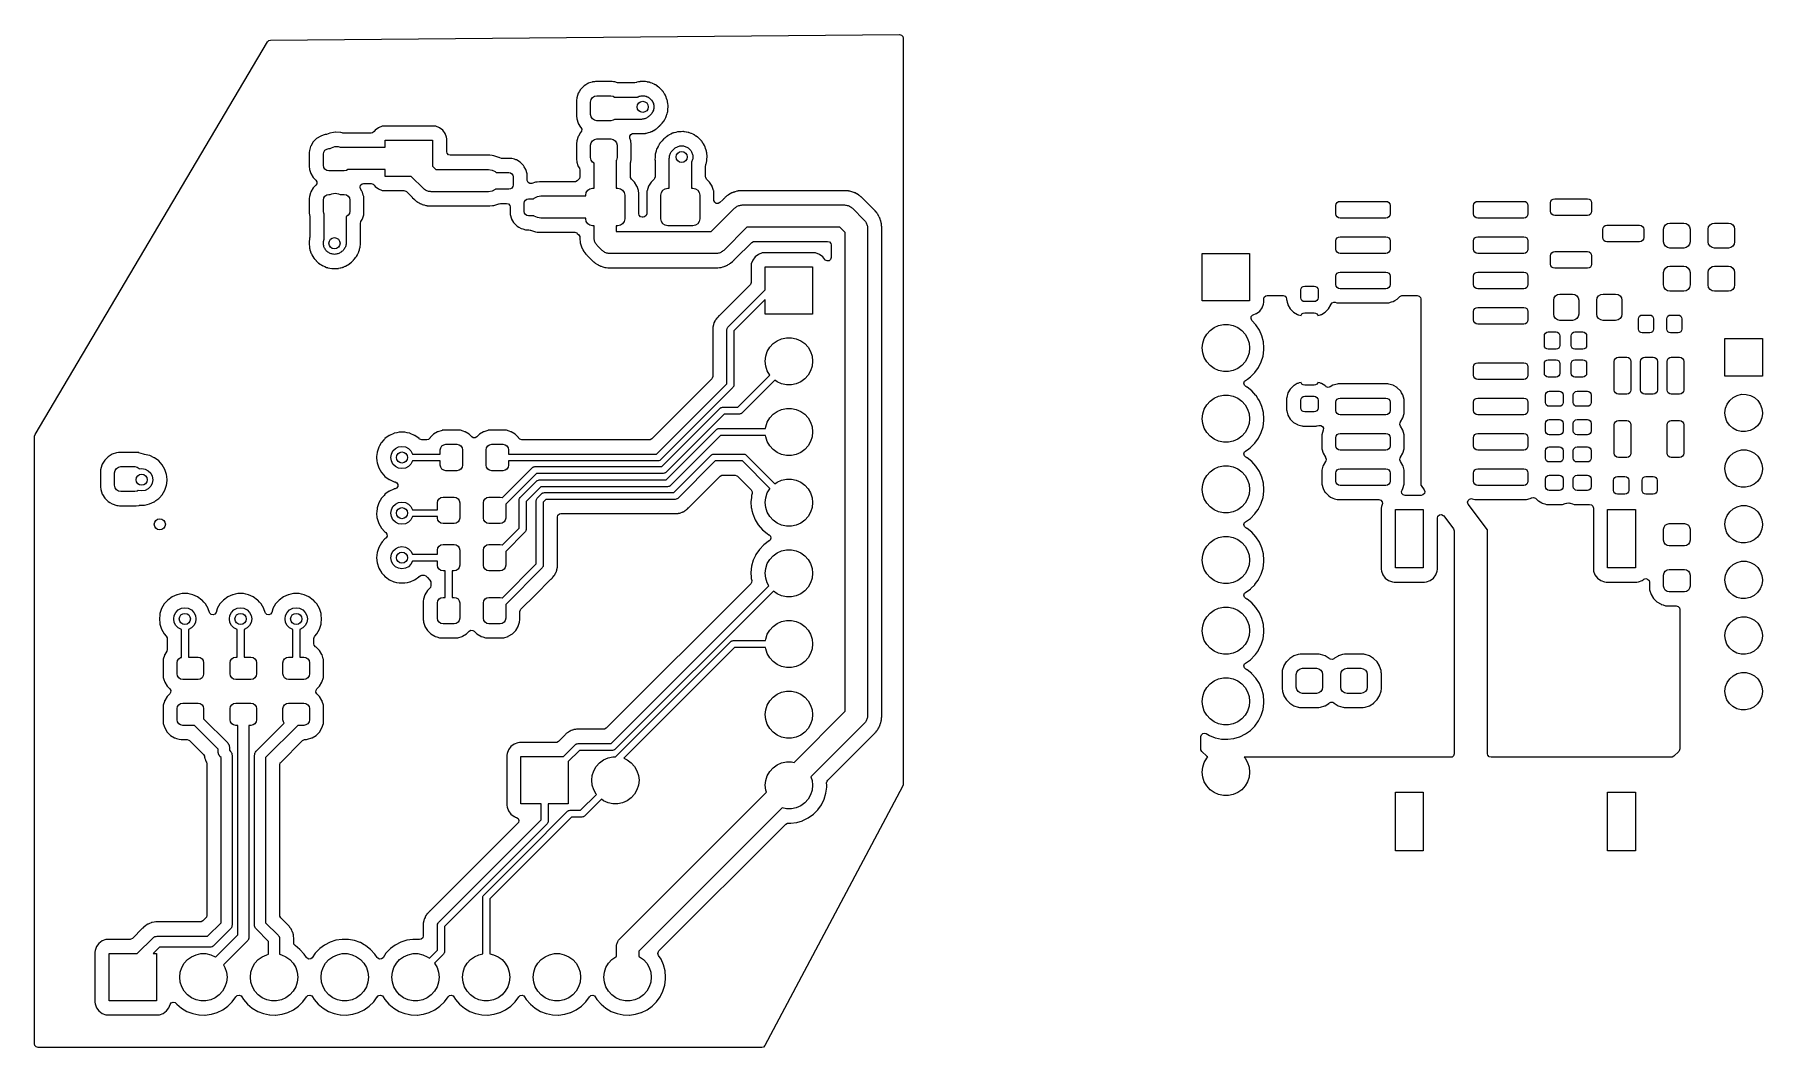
# Model space of a CAD drawing. Extents: x 3.66 to 6.11, y -3.76 to -2.33.
import ezdxf

# ---------------------------------------------------------------- set-up
doc = ezdxf.new("R2010")
doc.units = 0
doc.header["$MEASUREMENT"] = 0
doc.layers.add('BLACK', color=7, linetype='CONTINUOUS')

msp = doc.modelspace()

# ---------------------------------------------------------------- linework, layer by layer
at = {"layer": 'BLACK', "linetype": 'CONTINUOUS'}
for p, q in [((3.66211, -2.89647), (3.9907, -2.34099)), ((3.9907, -2.34099), (3.99274, -2.33909)), ((3.99274, -2.33909), (3.99493, -2.33856)), ((3.99493, -2.33856), (4.88476, -2.33075)), ((4.88476, -2.33075), (4.88745, -2.33152)), ((4.88745, -2.33152), (4.8893, -2.33361)), ((4.8893, -2.33361), (4.88976, -2.33571)), ((4.88976, -2.33571), (4.88976, -3.39246)), ((4.43034, -2.41389), (4.42822, -2.42029)), ((4.43167, -2.41174), (4.43034, -2.41389)), ((4.43372, -2.40841), (4.43167, -2.41174)), ((4.43388, -2.40816), (4.43372, -2.40841)), ((4.43372, -2.40841), (4.43372, -2.40841)), ((4.43863, -2.4034), (4.43388, -2.40816)), ((4.44101, -2.40192), (4.43863, -2.4034)), ((4.44411, -2.4), (4.44101, -2.40192)), ((4.44436, -2.39985), (4.44411, -2.4)), ((4.44411, -2.4), (4.44411, -2.4)), ((4.44463, -2.39976), (4.44436, -2.39985)), ((4.45018, -2.39791), (4.44463, -2.39976)), ((4.44463, -2.39976), (4.44463, -2.39976)), ((4.45075, -2.39772), (4.45018, -2.39791)), ((4.45043, -2.41992), (4.4533, -2.418)), ((4.4533, -2.39746), (4.45075, -2.39772)), ((4.45465, -2.39732), (4.4533, -2.39746)), ((4.4533, -2.418), (4.45669, -2.41732)), ((4.45477, -2.3973), (4.45465, -2.39732)), ((4.45465, -2.39732), (4.45465, -2.39732)), ((4.4783, -2.3973), (4.45477, -2.3973)), ((4.45669, -2.41732), (4.47638, -2.41732)), ((4.47638, -2.41732), (4.47977, -2.418)), ((4.48038, -2.39752), (4.4783, -2.3973)), ((4.47977, -2.418), (4.4817, -2.41929)), ((4.482, -2.39768), (4.48038, -2.39752)), ((4.4817, -2.41929), (4.51416, -2.41929)), ((4.48227, -2.39771), (4.482, -2.39768)), ((4.482, -2.39768), (4.482, -2.39768)), ((4.48608, -2.39897), (4.48227, -2.39771)), ((4.48622, -2.39902), (4.48608, -2.39897)), ((4.48778, -2.39927), (4.48622, -2.39902)), ((4.50859, -2.39927), (4.48778, -2.39927)), ((4.51013, -2.39903), (4.50859, -2.39927)), ((4.5103, -2.39897), (4.51013, -2.39903)), ((4.51054, -2.39887), (4.5103, -2.39897)), ((4.51262, -2.39842), (4.51054, -2.39887)), ((4.51317, -2.39831), (4.51262, -2.39842)), ((4.51343, -2.39825), (4.51317, -2.39831)), ((4.51578, -2.39762), (4.51343, -2.39825)), ((4.51416, -2.41929), (4.5145, -2.41904)), ((4.5145, -2.41904), (4.51568, -2.41866)), ((4.51568, -2.41866), (4.51679, -2.41809)), ((4.51603, -2.39755), (4.51578, -2.39762)), ((4.51578, -2.39762), (4.51578, -2.39762)), ((4.51658, -2.39752), (4.51603, -2.39755)), ((4.51735, -2.39742), (4.51658, -2.39752)), ((4.51679, -2.41809), (4.51801, -2.4179)), ((4.51789, -2.3973), (4.51735, -2.39742)), ((4.52059, -2.3973), (4.51789, -2.3973)), ((4.51801, -2.4179), (4.51919, -2.41752)), ((4.51919, -2.41752), (4.52043, -2.41752)), ((4.52043, -2.41752), (4.52165, -2.41732)), ((4.52085, -2.3973), (4.52059, -2.3973)), ((4.52328, -2.39717), (4.52085, -2.3973)), ((4.52165, -2.41732), (4.52288, -2.41752)), ((4.52288, -2.41752), (4.52412, -2.41752)), ((4.52354, -2.39716), (4.52328, -2.39717)), ((4.52328, -2.39717), (4.52328, -2.39717)), ((4.52379, -2.3972), (4.52354, -2.39716)), ((4.52408, -2.39724), (4.52379, -2.3972)), ((4.52379, -2.3972), (4.52379, -2.3972)), ((4.52486, -2.3973), (4.52408, -2.39724)), ((4.52412, -2.41752), (4.5253, -2.4179)), ((4.52541, -2.3973), (4.52486, -2.3973)), ((4.5253, -2.4179), (4.52652, -2.41809)), ((4.52805, -2.39786), (4.52541, -2.3973)), ((4.52652, -2.41809), (4.52762, -2.41866)), ((4.52762, -2.41866), (4.5288, -2.41904)), ((4.5283, -2.39791), (4.52805, -2.39786)), ((4.53071, -2.39829), (4.5283, -2.39791)), ((4.5288, -2.41904), (4.52981, -2.41977)), ((4.53096, -2.39833), (4.53071, -2.39829)), ((4.53071, -2.39829), (4.53071, -2.39829)), ((4.5312, -2.39842), (4.53096, -2.39833)), ((4.53148, -2.39853), (4.5312, -2.39842)), ((4.5312, -2.39842), (4.5312, -2.39842)), ((4.53223, -2.39875), (4.53148, -2.39853)), ((4.53277, -2.39887), (4.53223, -2.39875)), ((4.53478, -2.39976), (4.53277, -2.39887)), ((4.53523, -2.39996), (4.53478, -2.39976)), ((4.53547, -2.40006), (4.53523, -2.39996)), ((4.53774, -2.40093), (4.53547, -2.40006)), ((4.53798, -2.40103), (4.53774, -2.40093)), ((4.53774, -2.40093), (4.53774, -2.40093)), ((4.5382, -2.40117), (4.53798, -2.40103)), ((4.53845, -2.40133), (4.5382, -2.40117)), ((4.53913, -2.4017), (4.53845, -2.40133)), ((4.53964, -2.40192), (4.53913, -2.4017)), ((4.53985, -2.40208), (4.53964, -2.40192)), ((4.54181, -2.40351), (4.53985, -2.40208)), ((4.54203, -2.40365), (4.54181, -2.40351)), ((4.54407, -2.40498), (4.54203, -2.40365)), ((4.54429, -2.40512), (4.54407, -2.40498)), ((4.54468, -2.40551), (4.54429, -2.40512)), ((4.54527, -2.40602), (4.54468, -2.40551)), ((4.54572, -2.40634), (4.54527, -2.40602)), ((4.54589, -2.40654), (4.54572, -2.40634)), ((4.54752, -2.40834), (4.54589, -2.40654)), ((4.5477, -2.40853), (4.54752, -2.40834)), ((4.5496, -2.41044), (4.5477, -2.40853)), ((4.54974, -2.41066), (4.5496, -2.41044)), ((4.54975, -2.41066), (4.54974, -2.41066)), ((4.54991, -2.4109), (4.54975, -2.41066)), ((4.55038, -2.41152), (4.54991, -2.4109)), ((4.55058, -2.41174), (4.55038, -2.41152)), ((4.55075, -2.41193), (4.55058, -2.41174)), ((4.55058, -2.41174), (4.55058, -2.41174)), ((4.55088, -2.41216), (4.55075, -2.41193)), ((4.5521, -2.41426), (4.55088, -2.41216)), ((4.55088, -2.41216), (4.55088, -2.41216)), ((4.55223, -2.41448), (4.5521, -2.41426)), ((4.5537, -2.41674), (4.55223, -2.41448)), ((4.55379, -2.41699), (4.5537, -2.41674)), ((4.5539, -2.41726), (4.55379, -2.41699)), ((4.55379, -2.41699), (4.55379, -2.41699)), ((4.55423, -2.41796), (4.5539, -2.41726)), ((4.55451, -2.41844), (4.55423, -2.41796)), ((4.55459, -2.41869), (4.55451, -2.41844)), ((4.55534, -2.421), (4.55459, -2.41869)), ((4.55459, -2.41869), (4.55459, -2.41869)), ((4.42822, -2.42029), (4.42781, -2.42426)), ((4.42781, -2.42426), (4.42781, -2.44582)), ((4.44783, -2.42618), (4.44851, -2.42279)), ((4.44783, -2.4439), (4.44783, -2.42618)), ((4.44851, -2.42279), (4.45043, -2.41992)), ((4.52981, -2.41977), (4.53091, -2.42033)), ((4.53091, -2.42033), (4.53179, -2.42121)), ((4.53179, -2.42121), (4.53279, -2.42194)), ((4.53279, -2.42194), (4.53352, -2.42294)), ((4.53352, -2.4432), (4.53279, -2.44421)), ((4.53352, -2.42294), (4.53439, -2.42381)), ((4.53439, -2.44233), (4.53352, -2.4432)), ((4.53439, -2.42381), (4.53496, -2.42492)), ((4.53496, -2.44122), (4.53439, -2.44233)), ((4.53496, -2.42492), (4.53569, -2.42592)), ((4.53569, -2.44022), (4.53496, -2.44122)), ((4.53569, -2.42592), (4.53607, -2.4271)), ((4.53607, -2.43904), (4.53569, -2.44022)), ((4.53607, -2.4271), (4.53663, -2.4282)), ((4.53663, -2.43794), (4.53607, -2.43904)), ((4.53663, -2.4282), (4.53682, -2.42943)), ((4.53682, -2.43671), (4.53663, -2.43794)), ((4.53682, -2.42943), (4.53721, -2.43061)), ((4.53721, -2.43553), (4.53682, -2.43671)), ((4.53721, -2.43061), (4.53721, -2.43185)), ((4.53721, -2.43185), (4.5374, -2.43307)), ((4.5374, -2.43307), (4.53721, -2.43429)), ((4.53721, -2.43429), (4.53721, -2.43553)), ((4.55523, -2.44596), (4.55593, -2.44336)), ((4.55543, -2.42125), (4.55534, -2.421)), ((4.5563, -2.42352), (4.55543, -2.42125)), ((4.55593, -2.44336), (4.556, -2.44311)), ((4.556, -2.44311), (4.55675, -2.4408)), ((4.55639, -2.42376), (4.5563, -2.42352)), ((4.5563, -2.42352), (4.5563, -2.42352)), ((4.55648, -2.42431), (4.55639, -2.42376)), ((4.55666, -2.42507), (4.55648, -2.42431)), ((4.55675, -2.42535), (4.55666, -2.42507)), ((4.55683, -2.42559), (4.55675, -2.42535)), ((4.55675, -2.42535), (4.55675, -2.42535)), ((4.55675, -2.4408), (4.55683, -2.44055)), ((4.55675, -2.4408), (4.55675, -2.4408)), ((4.55686, -2.42585), (4.55683, -2.42559)), ((4.55683, -2.44055), (4.55689, -2.44)), ((4.55711, -2.42827), (4.55686, -2.42585)), ((4.55686, -2.42585), (4.55686, -2.42585)), ((4.55689, -2.44), (4.55703, -2.43923)), ((4.55703, -2.43923), (4.55718, -2.4387)), ((4.55715, -2.42853), (4.55711, -2.42827)), ((4.55757, -2.43119), (4.55715, -2.42853)), ((4.55718, -2.4387), (4.55732, -2.43601)), ((4.55732, -2.43601), (4.55734, -2.43575)), ((4.55734, -2.43575), (4.55759, -2.43333)), ((4.55754, -2.43174), (4.55756, -2.43145)), ((4.55756, -2.43252), (4.55754, -2.43174)), ((4.55756, -2.43145), (4.55757, -2.43119)), ((4.55756, -2.43145), (4.55756, -2.43145)), ((4.55762, -2.43307), (4.55756, -2.43252)), ((4.55759, -2.43333), (4.55762, -2.43307)), ((4.55759, -2.43333), (4.55759, -2.43333)), ((4.14158, -2.46815), (4.13934, -2.46983)), ((4.14164, -2.46807), (4.14158, -2.46815)), ((4.14318, -2.46601), (4.14164, -2.46807)), ((4.14777, -2.46257), (4.14318, -2.46601)), ((4.15314, -2.46056), (4.14777, -2.46257)), ((4.15559, -2.4603), (4.15314, -2.46056)), ((4.2263, -2.4603), (4.15559, -2.4603)), ((4.22875, -2.46056), (4.2263, -2.4603)), ((4.23412, -2.46257), (4.22875, -2.46056)), ((4.23871, -2.46601), (4.23412, -2.46257)), ((4.24215, -2.4706), (4.23871, -2.46601)), ((4.42781, -2.44582), (4.42823, -2.44984)), ((4.42823, -2.44984), (4.43036, -2.45623)), ((4.43036, -2.45623), (4.43052, -2.45648)), ((4.43052, -2.45648), (4.43052, -2.45648)), ((4.43052, -2.45648), (4.43372, -2.46166)), ((4.43372, -2.46166), (4.43391, -2.46196)), ((4.43391, -2.46196), (4.43411, -2.46216)), ((4.43411, -2.46216), (4.43429, -2.46239)), ((4.43429, -2.46239), (4.43421, -2.46245)), ((4.43421, -2.46245), (4.43534, -2.4645)), ((4.43514, -2.46728), (4.43422, -2.46872)), ((4.43534, -2.4645), (4.43514, -2.46728)), ((4.44851, -2.44729), (4.44783, -2.4439)), ((4.45043, -2.45016), (4.44851, -2.44729)), ((4.4533, -2.45208), (4.45043, -2.45016)), ((4.45669, -2.45276), (4.4533, -2.45208)), ((4.47638, -2.45276), (4.45669, -2.45276)), ((4.47977, -2.45208), (4.47638, -2.45276)), ((4.4817, -2.45079), (4.47977, -2.45208)), ((4.51969, -2.45079), (4.4817, -2.45079)), ((4.52091, -2.45059), (4.51969, -2.45079)), ((4.52215, -2.45059), (4.52091, -2.45059)), ((4.52333, -2.45021), (4.52215, -2.45059)), ((4.52455, -2.45002), (4.52333, -2.45021)), ((4.52566, -2.44945), (4.52455, -2.45002)), ((4.52683, -2.44907), (4.52566, -2.44945)), ((4.52784, -2.44834), (4.52683, -2.44907)), ((4.52894, -2.44778), (4.52784, -2.44834)), ((4.52982, -2.4469), (4.52894, -2.44778)), ((4.53082, -2.44617), (4.52982, -2.4469)), ((4.53279, -2.44421), (4.53082, -2.44617)), ((4.53307, -2.46836), (4.53379, -2.46807)), ((4.53379, -2.46807), (4.5338, -2.46806)), ((4.5338, -2.46806), (4.53392, -2.46802)), ((4.53392, -2.46802), (4.53407, -2.46798)), ((4.53407, -2.46798), (4.53431, -2.46789)), ((4.53407, -2.46798), (4.53407, -2.46798)), ((4.53431, -2.46789), (4.53665, -2.46655)), ((4.53665, -2.46655), (4.53687, -2.46642)), ((4.53687, -2.46642), (4.53713, -2.4663)), ((4.53713, -2.4663), (4.53927, -2.4652)), ((4.53927, -2.4652), (4.5397, -2.46485)), ((4.5397, -2.46485), (4.54035, -2.46441)), ((4.54035, -2.46441), (4.5406, -2.46427)), ((4.5406, -2.46427), (4.54082, -2.46414)), ((4.5406, -2.46427), (4.5406, -2.46427)), ((4.54082, -2.46414), (4.54102, -2.46396)), ((4.54102, -2.46396), (4.54283, -2.46233)), ((4.54102, -2.46396), (4.54102, -2.46396)), ((4.54283, -2.46233), (4.54302, -2.46217)), ((4.54302, -2.46217), (4.54355, -2.46174)), ((4.54355, -2.46174), (4.54365, -2.46166)), ((4.54365, -2.46166), (4.54422, -2.46108)), ((4.54422, -2.46108), (4.54441, -2.46091)), ((4.54441, -2.46091), (4.54513, -2.46026)), ((4.54513, -2.46026), (4.54549, -2.45997)), ((4.54549, -2.45997), (4.54551, -2.45995)), ((4.54551, -2.45995), (4.54572, -2.4598)), ((4.54572, -2.4598), (4.54589, -2.4596)), ((4.54589, -2.4596), (4.54591, -2.45959)), ((4.54591, -2.45959), (4.5462, -2.4593)), ((4.5462, -2.4593), (4.54622, -2.45928)), ((4.54622, -2.45928), (4.54641, -2.4591)), ((4.54641, -2.4591), (4.54656, -2.45889)), ((4.54656, -2.45889), (4.54658, -2.45887)), ((4.54658, -2.45887), (4.54687, -2.45851)), ((4.54687, -2.45851), (4.54752, -2.4578)), ((4.54752, -2.4578), (4.5477, -2.45761)), ((4.5477, -2.45761), (4.54827, -2.45704)), ((4.54827, -2.45704), (4.54878, -2.45641)), ((4.54878, -2.45641), (4.54895, -2.45621)), ((4.54895, -2.45621), (4.55058, -2.4544)), ((4.55058, -2.4544), (4.55075, -2.45421)), ((4.55058, -2.4544), (4.55058, -2.4544)), ((4.55075, -2.45421), (4.55088, -2.45399)), ((4.55088, -2.45399), (4.55103, -2.45373)), ((4.55088, -2.45399), (4.55088, -2.45399)), ((4.55103, -2.45373), (4.55147, -2.45309)), ((4.55147, -2.45309), (4.55165, -2.45286)), ((4.55165, -2.45286), (4.55182, -2.45266)), ((4.55165, -2.45286), (4.55165, -2.45286)), ((4.55182, -2.45266), (4.55304, -2.45026)), ((4.55304, -2.45026), (4.55316, -2.45003)), ((4.55316, -2.45003), (4.55438, -2.44792)), ((4.55438, -2.44792), (4.55451, -2.4477)), ((4.55451, -2.4477), (4.55468, -2.44717)), ((4.55468, -2.44717), (4.55498, -2.44645)), ((4.55498, -2.44645), (4.55523, -2.44596)), ((4.57247, -2.46828), (4.5717, -2.46839)), ((4.57301, -2.46817), (4.57247, -2.46828)), ((4.57571, -2.46817), (4.57301, -2.46817)), ((4.57597, -2.46816), (4.57571, -2.46817)), ((4.57839, -2.46804), (4.57597, -2.46816)), ((4.57865, -2.46802), (4.57839, -2.46804)), ((4.57839, -2.46804), (4.57839, -2.46804)), ((4.57891, -2.46806), (4.57865, -2.46802)), ((4.5792, -2.46811), (4.57891, -2.46806)), ((4.57891, -2.46806), (4.57891, -2.46806)), ((4.57998, -2.46817), (4.5792, -2.46811)), ((4.58053, -2.46817), (4.57998, -2.46817)), ((4.58317, -2.46873), (4.58053, -2.46817)), ((4.05187, -2.48931), (4.05013, -2.49488)), ((4.05206, -2.48872), (4.05187, -2.48931)), ((4.05215, -2.48844), (4.05206, -2.48872)), ((4.05206, -2.48872), (4.05206, -2.48872)), ((4.05564, -2.48266), (4.05215, -2.48844)), ((4.06042, -2.47789), (4.05564, -2.48266)), ((4.06619, -2.47439), (4.06042, -2.47789)), ((4.06648, -2.4743), (4.06619, -2.47439)), ((4.06967, -2.4733), (4.06648, -2.4743)), ((4.06648, -2.4743), (4.06648, -2.4743)), ((4.07264, -2.47237), (4.06967, -2.4733)), ((4.07219, -2.49443), (4.07474, -2.49273)), ((4.0729, -2.47235), (4.07264, -2.47237)), ((4.07318, -2.47232), (4.0729, -2.47235)), ((4.0729, -2.47235), (4.0729, -2.47235)), ((4.0745, -2.47201), (4.07318, -2.47232)), ((4.07903, -2.47028), (4.0745, -2.47201)), ((4.07474, -2.49273), (4.07776, -2.49213)), ((4.07776, -2.49213), (4.07973, -2.49213)), ((4.07927, -2.47018), (4.07903, -2.47028)), ((4.07903, -2.47028), (4.07903, -2.47028)), ((4.08424, -2.4694), (4.07927, -2.47018)), ((4.07973, -2.49213), (4.08143, -2.49089)), ((4.08143, -2.49089), (4.08612, -2.48937)), ((4.08644, -2.46905), (4.08424, -2.4694)), ((4.08612, -2.48937), (4.09105, -2.48937)), ((4.0867, -2.46901), (4.08644, -2.46905)), ((4.08644, -2.46905), (4.08644, -2.46905)), ((4.08696, -2.46902), (4.0867, -2.46901)), ((4.09395, -2.46939), (4.08696, -2.46902)), ((4.08696, -2.46902), (4.08696, -2.46902)), ((4.09105, -2.48937), (4.09348, -2.49016)), ((4.09348, -2.49016), (4.15748, -2.49016)), ((4.09421, -2.4694), (4.09395, -2.46939)), ((4.09395, -2.46939), (4.09395, -2.46939)), ((4.09446, -2.46947), (4.09421, -2.4694)), ((4.09633, -2.46997), (4.09446, -2.46947)), ((4.09446, -2.46947), (4.09446, -2.46947)), ((4.09762, -2.47014), (4.09633, -2.46997)), ((4.13761, -2.47014), (4.09762, -2.47014)), ((4.13934, -2.46983), (4.13761, -2.47014)), ((4.15748, -2.49016), (4.15748, -2.48031)), ((4.15748, -2.48031), (4.22441, -2.48031)), ((4.22441, -2.48031), (4.22441, -2.5171)), ((4.24416, -2.47597), (4.24215, -2.4706)), ((4.24443, -2.47842), (4.24416, -2.47597)), ((4.24443, -2.49667), (4.24443, -2.47842)), ((4.42822, -2.48131), (4.42781, -2.48529)), ((4.42781, -2.48529), (4.42781, -2.50684)), ((4.43034, -2.47492), (4.42822, -2.48131)), ((4.43057, -2.47454), (4.43034, -2.47492)), ((4.43372, -2.46943), (4.43057, -2.47454)), ((4.43388, -2.46918), (4.43372, -2.46943)), ((4.43372, -2.46943), (4.43372, -2.46943)), ((4.43408, -2.46898), (4.43388, -2.46918)), ((4.43426, -2.46875), (4.43408, -2.46898)), ((4.43422, -2.46872), (4.43426, -2.46875)), ((4.44783, -2.4872), (4.44851, -2.48381)), ((4.44783, -2.50492), (4.44783, -2.4872)), ((4.44851, -2.48381), (4.45043, -2.48094)), ((4.45043, -2.48094), (4.4533, -2.47902)), ((4.4533, -2.47902), (4.45669, -2.47835)), ((4.45669, -2.47835), (4.47638, -2.47835)), ((4.47638, -2.47835), (4.47977, -2.47902)), ((4.47977, -2.47902), (4.48264, -2.48094)), ((4.48264, -2.48094), (4.48456, -2.48381)), ((4.48456, -2.48381), (4.48524, -2.4872)), ((4.48524, -2.4872), (4.48524, -2.50492)), ((4.50343, -2.47454), (4.50485, -2.47214)), ((4.50353, -2.47734), (4.50343, -2.47454)), ((4.50484, -2.48126), (4.50353, -2.47734)), ((4.50492, -2.4821), (4.50484, -2.48126)), ((4.50485, -2.47214), (4.50735, -2.47089)), ((4.50524, -2.48513), (4.50492, -2.4821)), ((4.50526, -2.48529), (4.50524, -2.48513)), ((4.50526, -2.50684), (4.50526, -2.48529)), ((4.50735, -2.47089), (4.50824, -2.47081)), ((4.50824, -2.47081), (4.51648, -2.47081)), ((4.51648, -2.47081), (4.51726, -2.47087)), ((4.51726, -2.47087), (4.5178, -2.47095)), ((4.5178, -2.47095), (4.51806, -2.47094)), ((4.51806, -2.47094), (4.52049, -2.47081)), ((4.51806, -2.47094), (4.51806, -2.47094)), ((4.52049, -2.47081), (4.52075, -2.47081)), ((4.52075, -2.47081), (4.52156, -2.47081)), ((4.52156, -2.47081), (4.52169, -2.47079)), ((4.52169, -2.47079), (4.52236, -2.47072)), ((4.52169, -2.47079), (4.52169, -2.47079)), ((4.52236, -2.47072), (4.52262, -2.4707)), ((4.52262, -2.4707), (4.52505, -2.47057)), ((4.52505, -2.47057), (4.52531, -2.47056)), ((4.52505, -2.47057), (4.52505, -2.47057)), ((4.52531, -2.47056), (4.52556, -2.47049)), ((4.52556, -2.47049), (4.52585, -2.47042)), ((4.52556, -2.47049), (4.52556, -2.47049)), ((4.52585, -2.47042), (4.52661, -2.47028)), ((4.52661, -2.47028), (4.5269, -2.47025)), ((4.5269, -2.47025), (4.52716, -2.47022)), ((4.5269, -2.47025), (4.5269, -2.47025)), ((4.52716, -2.47022), (4.52972, -2.46939)), ((4.52972, -2.46939), (4.52997, -2.46931)), ((4.52997, -2.46931), (4.53205, -2.46876)), ((4.53205, -2.46876), (4.53232, -2.46868)), ((4.53232, -2.46868), (4.53257, -2.46862)), ((4.53232, -2.46868), (4.53232, -2.46868)), ((4.53257, -2.46862), (4.53307, -2.46836)), ((4.54148, -2.49252), (4.54123, -2.49302)), ((4.54178, -2.4918), (4.54148, -2.49252)), ((4.54187, -2.49152), (4.54178, -2.4918)), ((4.54195, -2.49128), (4.54187, -2.49152)), ((4.54187, -2.49152), (4.54187, -2.49152)), ((4.54329, -2.48895), (4.54195, -2.49128)), ((4.54342, -2.48872), (4.54329, -2.48895)), ((4.54369, -2.48818), (4.54342, -2.48872)), ((4.54464, -2.48632), (4.54369, -2.48818)), ((4.54499, -2.48589), (4.54464, -2.48632)), ((4.54543, -2.48525), (4.54499, -2.48589)), ((4.54558, -2.48499), (4.54543, -2.48525)), ((4.54571, -2.48477), (4.54558, -2.48499)), ((4.54558, -2.48499), (4.54558, -2.48499)), ((4.54588, -2.48457), (4.54571, -2.48477)), ((4.54751, -2.48277), (4.54588, -2.48457)), ((4.54588, -2.48457), (4.54588, -2.48457)), ((4.54768, -2.48257), (4.54751, -2.48277)), ((4.5481, -2.48204), (4.54768, -2.48257)), ((4.54819, -2.48194), (4.5481, -2.48204)), ((4.54876, -2.48137), (4.54819, -2.48194)), ((4.54894, -2.48118), (4.54876, -2.48137)), ((4.55056, -2.47937), (4.54894, -2.48118)), ((4.55074, -2.47918), (4.55056, -2.47937)), ((4.55056, -2.47937), (4.55056, -2.47937)), ((4.55095, -2.47903), (4.55074, -2.47918)), ((4.55114, -2.47885), (4.55095, -2.47903)), ((4.55165, -2.47838), (4.55114, -2.47885)), ((4.55114, -2.47885), (4.55114, -2.47885)), ((4.55271, -2.47721), (4.55165, -2.47838)), ((4.55489, -2.47563), (4.55271, -2.47721)), ((4.55509, -2.47547), (4.55489, -2.47563)), ((4.55698, -2.47394), (4.55509, -2.47547)), ((4.55718, -2.47377), (4.55698, -2.47394)), ((4.55698, -2.47394), (4.55698, -2.47394)), ((4.55742, -2.47366), (4.55718, -2.47377)), ((4.55768, -2.47352), (4.55742, -2.47366)), ((4.55834, -2.47312), (4.55768, -2.47352)), ((4.55858, -2.47294), (4.55834, -2.47312)), ((4.55879, -2.47279), (4.55858, -2.47294)), ((4.56125, -2.47169), (4.55879, -2.47279)), ((4.56148, -2.47158), (4.56125, -2.47169)), ((4.56388, -2.47036), (4.56148, -2.47158)), ((4.56442, -2.47022), (4.56388, -2.47036)), ((4.56515, -2.46996), (4.56442, -2.47022)), ((4.56542, -2.46984), (4.56515, -2.46996)), ((4.56566, -2.46973), (4.56542, -2.46984)), ((4.56542, -2.46984), (4.56542, -2.46984)), ((4.56564, -2.4928), (4.56664, -2.49207)), ((4.56591, -2.46968), (4.56566, -2.46973)), ((4.56829, -2.46917), (4.56591, -2.46968)), ((4.56591, -2.46968), (4.56591, -2.46968)), ((4.56664, -2.49207), (4.56752, -2.4912)), ((4.56752, -2.4912), (4.56862, -2.49063)), ((4.56854, -2.46911), (4.56829, -2.46917)), ((4.57089, -2.46848), (4.56854, -2.46911)), ((4.56862, -2.49063), (4.56962, -2.48991)), ((4.56962, -2.48991), (4.5708, -2.48952)), ((4.5708, -2.48952), (4.57191, -2.48896)), ((4.57115, -2.46842), (4.57089, -2.46848)), ((4.57089, -2.46848), (4.57089, -2.46848)), ((4.5717, -2.46839), (4.57115, -2.46842)), ((4.57191, -2.48896), (4.57313, -2.48877)), ((4.57313, -2.48877), (4.57431, -2.48838)), ((4.57431, -2.48838), (4.57555, -2.48838)), ((4.57555, -2.48838), (4.57677, -2.48819)), ((4.57677, -2.48819), (4.578, -2.48838)), ((4.578, -2.48838), (4.57924, -2.48838)), ((4.57924, -2.48838), (4.58041, -2.48877)), ((4.58041, -2.48877), (4.58164, -2.48896)), ((4.58164, -2.48896), (4.58274, -2.48952)), ((4.58274, -2.48952), (4.58392, -2.48991)), ((4.58342, -2.46878), (4.58317, -2.46873)), ((4.58582, -2.46916), (4.58342, -2.46878)), ((4.58392, -2.48991), (4.58492, -2.49063)), ((4.58492, -2.49063), (4.58603, -2.4912)), ((4.58608, -2.4692), (4.58582, -2.46916)), ((4.58582, -2.46916), (4.58582, -2.46916)), ((4.58603, -2.4912), (4.5869, -2.49207)), ((4.58657, -2.46939), (4.58608, -2.4692)), ((4.5866, -2.4694), (4.58657, -2.46939)), ((4.58734, -2.46962), (4.5866, -2.4694)), ((4.5869, -2.49207), (4.58791, -2.4928)), ((4.58789, -2.46973), (4.58734, -2.46962)), ((4.5903, -2.47081), (4.58789, -2.46973)), ((4.59035, -2.47083), (4.5903, -2.47081)), ((4.59059, -2.47093), (4.59035, -2.47083)), ((4.59286, -2.4718), (4.59059, -2.47093)), ((4.5931, -2.47189), (4.59286, -2.4718)), ((4.59286, -2.4718), (4.59286, -2.4718)), ((4.59332, -2.47203), (4.5931, -2.47189)), ((4.59356, -2.47219), (4.59332, -2.47203)), ((4.59425, -2.47257), (4.59356, -2.47219)), ((4.59475, -2.47279), (4.59425, -2.47257)), ((4.59552, -2.47335), (4.59475, -2.47279)), ((4.59693, -2.47437), (4.59552, -2.47335)), ((4.59715, -2.47452), (4.59693, -2.47437)), ((4.59919, -2.47585), (4.59715, -2.47452)), ((4.5994, -2.47599), (4.59919, -2.47585)), ((4.5998, -2.47638), (4.5994, -2.47599)), ((4.60039, -2.47688), (4.5998, -2.47638)), ((4.60084, -2.47721), (4.60039, -2.47688)), ((4.60189, -2.47838), (4.60084, -2.47721)), ((4.60264, -2.47921), (4.60189, -2.47838)), ((4.60282, -2.4794), (4.60264, -2.47921)), ((4.60472, -2.4813), (4.60282, -2.4794)), ((4.60486, -2.48152), (4.60472, -2.4813)), ((4.60502, -2.48177), (4.60486, -2.48152)), ((4.60486, -2.48152), (4.60486, -2.48152)), ((4.6055, -2.48239), (4.60502, -2.48177)), ((4.60569, -2.4826), (4.6055, -2.48239)), ((4.60587, -2.4828), (4.60569, -2.4826)), ((4.60569, -2.4826), (4.60569, -2.4826)), ((4.606, -2.48302), (4.60587, -2.4828)), ((4.60721, -2.48513), (4.606, -2.48302)), ((4.606, -2.48302), (4.606, -2.48302)), ((4.60735, -2.48535), (4.60721, -2.48513)), ((4.60882, -2.48761), (4.60735, -2.48535)), ((4.60891, -2.48785), (4.60882, -2.48761)), ((4.60902, -2.48813), (4.60891, -2.48785)), ((4.60891, -2.48785), (4.60891, -2.48785)), ((4.60935, -2.48883), (4.60902, -2.48813)), ((4.60963, -2.48931), (4.60935, -2.48883)), ((4.60971, -2.48956), (4.60963, -2.48931)), ((4.61046, -2.49187), (4.60971, -2.48956)), ((4.60971, -2.48956), (4.60971, -2.48956)), ((4.61055, -2.49211), (4.61046, -2.49187)), ((4.61142, -2.49439), (4.61055, -2.49211)), ((4.05013, -2.49488), (4.04986, -2.49777)), ((4.04986, -2.49777), (4.04986, -2.51798)), ((4.06988, -2.5), (4.07048, -2.49699)), ((4.06988, -2.51575), (4.06988, -2.5)), ((4.07048, -2.51876), (4.06988, -2.51575)), ((4.07048, -2.49699), (4.07219, -2.49443)), ((4.22441, -2.5171), (4.22896, -2.52165)), ((4.24488, -2.49873), (4.24443, -2.49667)), ((4.24671, -2.50085), (4.24488, -2.49873)), ((4.24939, -2.50163), (4.24671, -2.50085)), ((4.30552, -2.50163), (4.24939, -2.50163)), ((4.30876, -2.50198), (4.30552, -2.50163)), ((4.31086, -2.5022), (4.30876, -2.50198)), ((4.31112, -2.50222), (4.31086, -2.5022)), ((4.31086, -2.5022), (4.31086, -2.5022)), ((4.31827, -2.50455), (4.31112, -2.50222)), ((4.3185, -2.50468), (4.31827, -2.50455)), ((4.31958, -2.5053), (4.3185, -2.50468)), ((4.3185, -2.50468), (4.3185, -2.50468)), ((4.32206, -2.50596), (4.31958, -2.5053)), ((4.3349, -2.50596), (4.32206, -2.50596)), ((4.335, -2.50597), (4.3349, -2.50596)), ((4.33612, -2.50606), (4.335, -2.50597)), ((4.335, -2.50597), (4.335, -2.50597)), ((4.33637, -2.50608), (4.33612, -2.50606)), ((4.33612, -2.50606), (4.33612, -2.50606)), ((4.34031, -2.50722), (4.33637, -2.50608)), ((4.34236, -2.50782), (4.34031, -2.50722)), ((4.34266, -2.50791), (4.34236, -2.50782)), ((4.34236, -2.50782), (4.34236, -2.50782)), ((4.34293, -2.50807), (4.34266, -2.50791)), ((4.34803, -2.51108), (4.34293, -2.50807)), ((4.34293, -2.50807), (4.34293, -2.50807)), ((4.3483, -2.51124), (4.34803, -2.51108)), ((4.34803, -2.51108), (4.34803, -2.51108)), ((4.35293, -2.51587), (4.3483, -2.51124)), ((4.35309, -2.51614), (4.35293, -2.51587)), ((4.35411, -2.51786), (4.35309, -2.51614)), ((4.35309, -2.51614), (4.35309, -2.51614)), ((4.42781, -2.50684), (4.42823, -2.51087)), ((4.42823, -2.51087), (4.42832, -2.51112)), ((4.42832, -2.51112), (4.42999, -2.51614)), ((4.42999, -2.51614), (4.43036, -2.51725)), ((4.44851, -2.50831), (4.44783, -2.50492)), ((4.45043, -2.51118), (4.44851, -2.50831)), ((4.45276, -2.51274), (4.45043, -2.51118)), ((4.45276, -2.54823), (4.45276, -2.51274)), ((4.48456, -2.50831), (4.48425, -2.50878)), ((4.48425, -2.50878), (4.48425, -2.54823)), ((4.48524, -2.50492), (4.48456, -2.50831)), ((4.50427, -2.51336), (4.50452, -2.5118)), ((4.50427, -2.53184), (4.50427, -2.51336)), ((4.50452, -2.5118), (4.50476, -2.51107)), ((4.50476, -2.51107), (4.50485, -2.51082)), ((4.50485, -2.51082), (4.50488, -2.51048)), ((4.50488, -2.51048), (4.50515, -2.50791)), ((4.50515, -2.50791), (4.50526, -2.50684)), ((4.53893, -2.50697), (4.53889, -2.50779)), ((4.53889, -2.50779), (4.53893, -2.50804)), ((4.53903, -2.5051), (4.53893, -2.50697)), ((4.53893, -2.50804), (4.53897, -2.50833)), ((4.53897, -2.50833), (4.53904, -2.50911)), ((4.53904, -2.50484), (4.53903, -2.5051)), ((4.53905, -2.5039), (4.53904, -2.50403)), ((4.53904, -2.50403), (4.53904, -2.50484)), ((4.53904, -2.50911), (4.53904, -2.53183)), ((4.53912, -2.50323), (4.53905, -2.5039)), ((4.53914, -2.50297), (4.53912, -2.50323)), ((4.53927, -2.50054), (4.53914, -2.50297)), ((4.53928, -2.50028), (4.53927, -2.50054)), ((4.53927, -2.50054), (4.53927, -2.50054)), ((4.53935, -2.50003), (4.53928, -2.50028)), ((4.53942, -2.49974), (4.53935, -2.50003)), ((4.53957, -2.49898), (4.53942, -2.49974)), ((4.5396, -2.49869), (4.53957, -2.49898)), ((4.53962, -2.49843), (4.5396, -2.49869)), ((4.5396, -2.49869), (4.5396, -2.49869)), ((4.54046, -2.49587), (4.53962, -2.49843)), ((4.54053, -2.49562), (4.54046, -2.49587)), ((4.54066, -2.49514), (4.54053, -2.49562)), ((4.54123, -2.49302), (4.54066, -2.49514)), ((4.55906, -2.50591), (4.55925, -2.50468)), ((4.55906, -2.54823), (4.55906, -2.50591)), ((4.55925, -2.50344), (4.55963, -2.50226)), ((4.55925, -2.50468), (4.55925, -2.50344)), ((4.55963, -2.50226), (4.55983, -2.50104)), ((4.55983, -2.50104), (4.56039, -2.49993)), ((4.56039, -2.49993), (4.56077, -2.49876)), ((4.56077, -2.49876), (4.5615, -2.49775)), ((4.5615, -2.49775), (4.56206, -2.49665)), ((4.56206, -2.49665), (4.56294, -2.49577)), ((4.56294, -2.49577), (4.56367, -2.49477)), ((4.56367, -2.49477), (4.56564, -2.4928)), ((4.58791, -2.4928), (4.58864, -2.4938)), ((4.58864, -2.4938), (4.58951, -2.49468)), ((4.58951, -2.49468), (4.59007, -2.49578)), ((4.59007, -2.49578), (4.5908, -2.49679)), ((4.5908, -2.51109), (4.59055, -2.51143)), ((4.59055, -2.51143), (4.59055, -2.54823)), ((4.5908, -2.49679), (4.59119, -2.49797)), ((4.59119, -2.50991), (4.5908, -2.51109)), ((4.59119, -2.49797), (4.59175, -2.49907)), ((4.59175, -2.5088), (4.59119, -2.50991)), ((4.59175, -2.49907), (4.59194, -2.50029)), ((4.59194, -2.50758), (4.59175, -2.5088)), ((4.59194, -2.50029), (4.59233, -2.50147)), ((4.59233, -2.5064), (4.59194, -2.50758)), ((4.59233, -2.50147), (4.59233, -2.50271)), ((4.59233, -2.50271), (4.59252, -2.50394)), ((4.59252, -2.50394), (4.59233, -2.50516)), ((4.59233, -2.50516), (4.59233, -2.5064)), ((4.61057, -2.51665), (4.61074, -2.51536)), ((4.61057, -2.53184), (4.61057, -2.51665)), ((4.61074, -2.51536), (4.61104, -2.51422)), ((4.61104, -2.51422), (4.61112, -2.51398)), ((4.61112, -2.51398), (4.61187, -2.51166)), ((4.61151, -2.49463), (4.61142, -2.49439)), ((4.61142, -2.49439), (4.61142, -2.49439)), ((4.61155, -2.49489), (4.61151, -2.49463)), ((4.6116, -2.49518), (4.61155, -2.49489)), ((4.61178, -2.49593), (4.6116, -2.49518)), ((4.61187, -2.49621), (4.61178, -2.49593)), ((4.61195, -2.49646), (4.61187, -2.49621)), ((4.61187, -2.49621), (4.61187, -2.49621)), ((4.61187, -2.51166), (4.61195, -2.51141)), ((4.61187, -2.51166), (4.61187, -2.51166)), ((4.61213, -2.49818), (4.61195, -2.49646)), ((4.61195, -2.51141), (4.61201, -2.51086)), ((4.61201, -2.51086), (4.61215, -2.5101)), ((4.61223, -2.49914), (4.61213, -2.49818)), ((4.61215, -2.5101), (4.61229, -2.50956)), ((4.61227, -2.49939), (4.61223, -2.49914)), ((4.61262, -2.50165), (4.61227, -2.49939)), ((4.61229, -2.50956), (4.61243, -2.50697)), ((4.61243, -2.50687), (4.61245, -2.50662)), ((4.61243, -2.50697), (4.61243, -2.50687)), ((4.61245, -2.50662), (4.61271, -2.5042)), ((4.61269, -2.50205), (4.61262, -2.50165)), ((4.61266, -2.50261), (4.61267, -2.50231)), ((4.61268, -2.50339), (4.61266, -2.50261)), ((4.61267, -2.50231), (4.61269, -2.50205)), ((4.61267, -2.50231), (4.61267, -2.50231)), ((4.61274, -2.50394), (4.61268, -2.50339)), ((4.61271, -2.5042), (4.61274, -2.50394)), ((4.61271, -2.5042), (4.61271, -2.5042)), ((4.04986, -2.51798), (4.05013, -2.52087)), ((4.05013, -2.52087), (4.05021, -2.52112)), ((4.05021, -2.52112), (4.05021, -2.52112)), ((4.05021, -2.52112), (4.05042, -2.52181)), ((4.05042, -2.52181), (4.05215, -2.52731)), ((4.05215, -2.52731), (4.05564, -2.53309)), ((4.05564, -2.53309), (4.0594, -2.53685)), ((4.0594, -2.53685), (4.06074, -2.5393)), ((4.06074, -2.5393), (4.06055, -2.54209)), ((4.07219, -2.52132), (4.07048, -2.51876)), ((4.07474, -2.52302), (4.07219, -2.52132)), ((4.07776, -2.52362), (4.07474, -2.52302)), ((4.09941, -2.52362), (4.07776, -2.52362)), ((4.10242, -2.52302), (4.09941, -2.52362)), ((4.10447, -2.52165), (4.10242, -2.52302)), ((4.15748, -2.52165), (4.10447, -2.52165)), ((4.15748, -2.5315), (4.15748, -2.52165)), ((4.19426, -2.5315), (4.15748, -2.5315)), ((4.21131, -2.54854), (4.19426, -2.5315)), ((4.22896, -2.52165), (4.30364, -2.52165)), ((4.30364, -2.52165), (4.30851, -2.52242)), ((4.30851, -2.52242), (4.3129, -2.52466)), ((4.3129, -2.52466), (4.31422, -2.52598)), ((4.31422, -2.52598), (4.33228, -2.52598)), ((4.33228, -2.52598), (4.33454, -2.52643)), ((4.33454, -2.52643), (4.33646, -2.52771)), ((4.33646, -2.52771), (4.33774, -2.52963)), ((4.33774, -2.52963), (4.33819, -2.53189)), ((4.33819, -2.53189), (4.33819, -2.5437)), ((4.35627, -2.52151), (4.35411, -2.51786)), ((4.35809, -2.5278), (4.35627, -2.52151)), ((4.35821, -2.52927), (4.35809, -2.5278)), ((4.35821, -2.53662), (4.35821, -2.52927)), ((4.35828, -2.53747), (4.35821, -2.53662)), ((4.35951, -2.53998), (4.35828, -2.53747)), ((4.36191, -2.54142), (4.35951, -2.53998)), ((4.3647, -2.54134), (4.36191, -2.54142)), ((4.36998, -2.53962), (4.3647, -2.54134)), ((4.37024, -2.5396), (4.36998, -2.53962)), ((4.37234, -2.53938), (4.37024, -2.5396)), ((4.37024, -2.5396), (4.37024, -2.5396)), ((4.37559, -2.53904), (4.37234, -2.53938)), ((4.42554, -2.53904), (4.37559, -2.53904)), ((4.42659, -2.53892), (4.42554, -2.53904)), ((4.42905, -2.53758), (4.42659, -2.53892)), ((4.42916, -2.53747), (4.42905, -2.53758)), ((4.43129, -2.53534), (4.42916, -2.53747)), ((4.43036, -2.51725), (4.43199, -2.51989)), ((4.43195, -2.53451), (4.43129, -2.53534)), ((4.43274, -2.53183), (4.43195, -2.53451)), ((4.43199, -2.51989), (4.43274, -2.5225)), ((4.43274, -2.5225), (4.43274, -2.53183)), ((4.50439, -2.5329), (4.50427, -2.53184)), ((4.50573, -2.53535), (4.50439, -2.5329)), ((4.50978, -2.5394), (4.50573, -2.53535)), ((4.51345, -2.54532), (4.50978, -2.5394)), ((4.53334, -2.53968), (4.53076, -2.54386)), ((4.53349, -2.53944), (4.53334, -2.53968)), ((4.53334, -2.53968), (4.53334, -2.53968)), ((4.53759, -2.53534), (4.53349, -2.53944)), ((4.53825, -2.53451), (4.53759, -2.53534)), ((4.53904, -2.53183), (4.53825, -2.53451)), ((4.61069, -2.5329), (4.61057, -2.53184)), ((4.61203, -2.53535), (4.61069, -2.5329)), ((4.61608, -2.5394), (4.61203, -2.53535)), ((4.61975, -2.54532), (4.61608, -2.5394)), ((4.05013, -2.55984), (4.04986, -2.56273)), ((4.04986, -2.56273), (4.04986, -2.58294)), ((4.05178, -2.55457), (4.05013, -2.55984)), ((4.05206, -2.55368), (4.05178, -2.55457)), ((4.05215, -2.5534), (4.05206, -2.55368)), ((4.05206, -2.55368), (4.05206, -2.55368)), ((4.05564, -2.54762), (4.05215, -2.5534)), ((4.0594, -2.54386), (4.05564, -2.54762)), ((4.06055, -2.54209), (4.0594, -2.54386)), ((4.06988, -2.56496), (4.07048, -2.56195)), ((4.06988, -2.58071), (4.06988, -2.56496)), ((4.07048, -2.56195), (4.07219, -2.55939)), ((4.07219, -2.55939), (4.07474, -2.55769)), ((4.07474, -2.55769), (4.07776, -2.55709)), ((4.07776, -2.55709), (4.0794, -2.55709)), ((4.0794, -2.55709), (4.08175, -2.55589)), ((4.08175, -2.55589), (4.08661, -2.55512)), ((4.08661, -2.55512), (4.09148, -2.55589)), ((4.09148, -2.55589), (4.09383, -2.55709)), ((4.09383, -2.55709), (4.09941, -2.55709)), ((4.09941, -2.55709), (4.10242, -2.55769)), ((4.10242, -2.55769), (4.10498, -2.55939)), ((4.10498, -2.55939), (4.10668, -2.56195)), ((4.10668, -2.56195), (4.10728, -2.56496)), ((4.10728, -2.56496), (4.10728, -2.58071)), ((4.12176, -2.5465), (4.12262, -2.54384)), ((4.12248, -2.5492), (4.12176, -2.5465)), ((4.12441, -2.55239), (4.12248, -2.5492)), ((4.12262, -2.54384), (4.12478, -2.54207)), ((4.12502, -2.5534), (4.12441, -2.55239)), ((4.12478, -2.54207), (4.12672, -2.54167)), ((4.12511, -2.55368), (4.12502, -2.5534)), ((4.12639, -2.55778), (4.12511, -2.55368)), ((4.12511, -2.55368), (4.12511, -2.55368)), ((4.12704, -2.55984), (4.12639, -2.55778)), ((4.12672, -2.54167), (4.13761, -2.54167)), ((4.12709, -2.56043), (4.12704, -2.55984)), ((4.12729, -2.56262), (4.12709, -2.56043)), ((4.1273, -2.56273), (4.12729, -2.56262)), ((4.1273, -2.58294), (4.1273, -2.56273)), ((4.13761, -2.54167), (4.14029, -2.54246)), ((4.14029, -2.54246), (4.14158, -2.54366)), ((4.14158, -2.54366), (4.14318, -2.5458)), ((4.14318, -2.5458), (4.14777, -2.54924)), ((4.14777, -2.54924), (4.15314, -2.55125)), ((4.15314, -2.55125), (4.15559, -2.55152)), ((4.15559, -2.55152), (4.18392, -2.55152)), ((4.18392, -2.55152), (4.1866, -2.5523)), ((4.1866, -2.5523), (4.18742, -2.55297)), ((4.18742, -2.55297), (4.19488, -2.56043)), ((4.19488, -2.56043), (4.19539, -2.56102)), ((4.19539, -2.56102), (4.19571, -2.56147)), ((4.19571, -2.56147), (4.19591, -2.56164)), ((4.19591, -2.56164), (4.19771, -2.56327)), ((4.19771, -2.56327), (4.1979, -2.56345)), ((4.1979, -2.56345), (4.19847, -2.56402)), ((4.19847, -2.56402), (4.19858, -2.5641)), ((4.19858, -2.5641), (4.1991, -2.56453)), ((4.1991, -2.56453), (4.1993, -2.5647)), ((4.1993, -2.5647), (4.20111, -2.56632)), ((4.21231, -2.54927), (4.21131, -2.54854)), ((4.21318, -2.55014), (4.21231, -2.54927)), ((4.21429, -2.5507), (4.21318, -2.55014)), ((4.21529, -2.55143), (4.21429, -2.5507)), ((4.21647, -2.55182), (4.21529, -2.55143)), ((4.21757, -2.55238), (4.21647, -2.55182)), ((4.2188, -2.55257), (4.21757, -2.55238)), ((4.21998, -2.55296), (4.2188, -2.55257)), ((4.22122, -2.55296), (4.21998, -2.55296)), ((4.22244, -2.55315), (4.22122, -2.55296)), ((4.30364, -2.55315), (4.22244, -2.55315)), ((4.30851, -2.55238), (4.30364, -2.55315)), ((4.3129, -2.55014), (4.30851, -2.55238)), ((4.31343, -2.54961), (4.3129, -2.55014)), ((4.33228, -2.54961), (4.31343, -2.54961)), ((4.33454, -2.54916), (4.33228, -2.54961)), ((4.33646, -2.54788), (4.33454, -2.54916)), ((4.33774, -2.54596), (4.33646, -2.54788)), ((4.33819, -2.5437), (4.33774, -2.54596)), ((4.35439, -2.56703), (4.35567, -2.56512)), ((4.35567, -2.56512), (4.35758, -2.56384)), ((4.35758, -2.56384), (4.35984, -2.56339)), ((4.35984, -2.56339), (4.36688, -2.56339)), ((4.36688, -2.56339), (4.3682, -2.56206)), ((4.3682, -2.56206), (4.37259, -2.55983)), ((4.37259, -2.55983), (4.37746, -2.55906)), ((4.37746, -2.55906), (4.44094, -2.55906)), ((4.44094, -2.55807), (4.44169, -2.5543)), ((4.44094, -2.55906), (4.44094, -2.55807)), ((4.44169, -2.5543), (4.44383, -2.55111)), ((4.44383, -2.55111), (4.44702, -2.54898)), ((4.44702, -2.54898), (4.45079, -2.54823)), ((4.45079, -2.54823), (4.45276, -2.54823)), ((4.48425, -2.54823), (4.48622, -2.54823)), ((4.48622, -2.54823), (4.48999, -2.54898)), ((4.48999, -2.54898), (4.49318, -2.55111)), ((4.49318, -2.55111), (4.49531, -2.5543)), ((4.49531, -2.5543), (4.49606, -2.55807)), ((4.49606, -2.55807), (4.49606, -2.59154)), ((4.51354, -2.54559), (4.51345, -2.54532)), ((4.51551, -2.55152), (4.51354, -2.54559)), ((4.51565, -2.55192), (4.51551, -2.55152)), ((4.51568, -2.55219), (4.51565, -2.55192)), ((4.51594, -2.55474), (4.51568, -2.55219)), ((4.51568, -2.55219), (4.51568, -2.55219)), ((4.51608, -2.55609), (4.51594, -2.55474)), ((4.51608, -2.58427), (4.51608, -2.55609)), ((4.5275, -2.5534), (4.52722, -2.55609)), ((4.52722, -2.55609), (4.52722, -2.58427)), ((4.52762, -2.55224), (4.5275, -2.5534)), ((4.52765, -2.55197), (4.52762, -2.55224)), ((4.52762, -2.55224), (4.52762, -2.55224)), ((4.52984, -2.54536), (4.52765, -2.55197)), ((4.53076, -2.54386), (4.52984, -2.54536)), ((4.54724, -2.55807), (4.54799, -2.5543)), ((4.54724, -2.59154), (4.54724, -2.55807)), ((4.54799, -2.5543), (4.55013, -2.55111)), ((4.55013, -2.55111), (4.55332, -2.54898)), ((4.55332, -2.54898), (4.55709, -2.54823)), ((4.55709, -2.54823), (4.55906, -2.54823)), ((4.59055, -2.54823), (4.59252, -2.54823)), ((4.59252, -2.54823), (4.59629, -2.54898)), ((4.59629, -2.54898), (4.59948, -2.55111)), ((4.59948, -2.55111), (4.60161, -2.5543)), ((4.60161, -2.5543), (4.60236, -2.55807)), ((4.60236, -2.55807), (4.60236, -2.59154)), ((4.61984, -2.54559), (4.61975, -2.54532)), ((4.62181, -2.55152), (4.61984, -2.54559)), ((4.62195, -2.55192), (4.62181, -2.55152)), ((4.62198, -2.55219), (4.62195, -2.55192)), ((4.62224, -2.55474), (4.62198, -2.55219)), ((4.62198, -2.55219), (4.62198, -2.55219)), ((4.62238, -2.55609), (4.62224, -2.55474)), ((4.62238, -2.56506), (4.62238, -2.55609)), ((4.62239, -2.56541), (4.62238, -2.56506)), ((4.62337, -2.56803), (4.62239, -2.56541)), ((4.63484, -2.56457), (4.63085, -2.56857)), ((4.63535, -2.56398), (4.63484, -2.56457)), ((4.63552, -2.56374), (4.63535, -2.56398)), ((4.63567, -2.56353), (4.63552, -2.56374)), ((4.63552, -2.56374), (4.63552, -2.56374)), ((4.63768, -2.56173), (4.63567, -2.56353)), ((4.63786, -2.56155), (4.63768, -2.56173)), ((4.63844, -2.56098), (4.63786, -2.56155)), ((4.63878, -2.5607), (4.63844, -2.56098)), ((4.63906, -2.56047), (4.63878, -2.5607)), ((4.63926, -2.5603), (4.63906, -2.56047)), ((4.64107, -2.55868), (4.63926, -2.5603)), ((4.64126, -2.5585), (4.64107, -2.55868)), ((4.64107, -2.55868), (4.64107, -2.55868)), ((4.64149, -2.55837), (4.64126, -2.5585)), ((4.64174, -2.55823), (4.64149, -2.55837)), ((4.64149, -2.55837), (4.64149, -2.55837)), ((4.64238, -2.55778), (4.64174, -2.55823)), ((4.64261, -2.5576), (4.64238, -2.55778)), ((4.64281, -2.55744), (4.64261, -2.5576)), ((4.64261, -2.5576), (4.64261, -2.5576)), ((4.64305, -2.55732), (4.64281, -2.55744)), ((4.64521, -2.55621), (4.64305, -2.55732)), ((4.64305, -2.55732), (4.64305, -2.55732)), ((4.64544, -2.55609), (4.64521, -2.55621)), ((4.64755, -2.55487), (4.64544, -2.55609)), ((4.64777, -2.55474), (4.64755, -2.55487)), ((4.6483, -2.55457), (4.64777, -2.55474)), ((4.64902, -2.55427), (4.6483, -2.55457)), ((4.64951, -2.55402), (4.64902, -2.55427)), ((4.64976, -2.55396), (4.64951, -2.55402)), ((4.6513, -2.55354), (4.64976, -2.55396)), ((4.64976, -2.55396), (4.64976, -2.55396)), ((4.65211, -2.55333), (4.6513, -2.55354)), ((4.65236, -2.55325), (4.65211, -2.55333)), ((4.65492, -2.55242), (4.65236, -2.55325)), ((4.65548, -2.55236), (4.65492, -2.55242)), ((4.65624, -2.55222), (4.65548, -2.55236)), ((4.65678, -2.55208), (4.65624, -2.55222)), ((4.65704, -2.55206), (4.65678, -2.55208)), ((4.65946, -2.55194), (4.65704, -2.55206)), ((4.65704, -2.55206), (4.65704, -2.55206)), ((4.65972, -2.55192), (4.65946, -2.55194)), ((4.6604, -2.55184), (4.65972, -2.55192)), ((4.66053, -2.55183), (4.6604, -2.55184)), ((4.6604, -2.55184), (4.6604, -2.55184)), ((4.66134, -2.55183), (4.66053, -2.55183)), ((4.6616, -2.55182), (4.66134, -2.55183)), ((4.66402, -2.5517), (4.6616, -2.55182)), ((4.66428, -2.55168), (4.66402, -2.5517)), ((4.66402, -2.5517), (4.66402, -2.5517)), ((4.66483, -2.55177), (4.66428, -2.55168)), ((4.66561, -2.55183), (4.66483, -2.55177)), ((4.80388, -2.55183), (4.66561, -2.55183)), ((4.80466, -2.55177), (4.80388, -2.55183)), ((4.8052, -2.55168), (4.80466, -2.55177)), ((4.80546, -2.5517), (4.8052, -2.55168)), ((4.80789, -2.55182), (4.80546, -2.5517)), ((4.80546, -2.5517), (4.80546, -2.5517)), ((4.80815, -2.55183), (4.80789, -2.55182)), ((4.80896, -2.55183), (4.80815, -2.55183)), ((4.80909, -2.55184), (4.80896, -2.55183)), ((4.80977, -2.55192), (4.80909, -2.55184)), ((4.80909, -2.55184), (4.80909, -2.55184)), ((4.81002, -2.55194), (4.80977, -2.55192)), ((4.81245, -2.55206), (4.81002, -2.55194)), ((4.81271, -2.55208), (4.81245, -2.55206)), ((4.81245, -2.55206), (4.81245, -2.55206)), ((4.81296, -2.55214), (4.81271, -2.55208)), ((4.81325, -2.55222), (4.81296, -2.55214)), ((4.81296, -2.55214), (4.81296, -2.55214)), ((4.81401, -2.55236), (4.81325, -2.55222)), ((4.81431, -2.55239), (4.81401, -2.55236)), ((4.81456, -2.55242), (4.81431, -2.55239)), ((4.81431, -2.55239), (4.81431, -2.55239)), ((4.81713, -2.55325), (4.81456, -2.55242)), ((4.81737, -2.55333), (4.81713, -2.55325)), ((4.81998, -2.55402), (4.81737, -2.55333)), ((4.82047, -2.55427), (4.81998, -2.55402)), ((4.82119, -2.55457), (4.82047, -2.55427)), ((4.82047, -2.55427), (4.82047, -2.55427)), ((4.82147, -2.55466), (4.82119, -2.55457)), ((4.82171, -2.55474), (4.82147, -2.55466)), ((4.82147, -2.55466), (4.82147, -2.55466)), ((4.82194, -2.55487), (4.82171, -2.55474)), ((4.82405, -2.55609), (4.82194, -2.55487)), ((4.82194, -2.55487), (4.82194, -2.55487)), ((4.82427, -2.55621), (4.82405, -2.55609)), ((4.82667, -2.55744), (4.82427, -2.55621)), ((4.82688, -2.5576), (4.82667, -2.55744)), ((4.8271, -2.55778), (4.82688, -2.5576)), ((4.82688, -2.5576), (4.82688, -2.5576)), ((4.82775, -2.55823), (4.8271, -2.55778)), ((4.828, -2.55837), (4.82775, -2.55823)), ((4.82823, -2.5585), (4.828, -2.55837)), ((4.828, -2.55837), (4.828, -2.55837)), ((4.82842, -2.55868), (4.82823, -2.5585)), ((4.83023, -2.5603), (4.82842, -2.55868)), ((4.82842, -2.55868), (4.82842, -2.55868)), ((4.83042, -2.56047), (4.83023, -2.5603)), ((4.83071, -2.5607), (4.83042, -2.56047)), ((4.83105, -2.56098), (4.83071, -2.5607)), ((4.83162, -2.56155), (4.83105, -2.56098)), ((4.83181, -2.56173), (4.83162, -2.56155)), ((4.83381, -2.56353), (4.83181, -2.56173)), ((4.83397, -2.56374), (4.83381, -2.56353)), ((4.83414, -2.56398), (4.83397, -2.56374)), ((4.83397, -2.56374), (4.83397, -2.56374)), ((4.83464, -2.56457), (4.83414, -2.56398)), ((4.84684, -2.57677), (4.83464, -2.56457)), ((5.80606, -2.56664), (5.80734, -2.56472)), ((5.80734, -2.56472), (5.80926, -2.56344)), ((5.80926, -2.56344), (5.81152, -2.56299)), ((5.81152, -2.56299), (5.85778, -2.56299)), ((5.85778, -2.56299), (5.86004, -2.56344)), ((5.86004, -2.56344), (5.86195, -2.56472)), ((5.86195, -2.56472), (5.86323, -2.56664)), ((4.04986, -2.58294), (4.04987, -2.58305)), ((4.04987, -2.58305), (4.04987, -2.58305)), ((4.04987, -2.58305), (4.04993, -2.58362)), ((4.04993, -2.58362), (4.05013, -2.58583)), ((4.05013, -2.58583), (4.05021, -2.58608)), ((4.05021, -2.58608), (4.05021, -2.58608)), ((4.05021, -2.58608), (4.05062, -2.5874)), ((4.05062, -2.5874), (4.05085, -2.58888)), ((4.05085, -2.58888), (4.05085, -2.6165)), ((4.07048, -2.58372), (4.06988, -2.58071)), ((4.07087, -2.5843), (4.07048, -2.58372)), ((4.07087, -2.6207), (4.07087, -2.5843)), ((4.10242, -2.58798), (4.10236, -2.588)), ((4.10236, -2.588), (4.10236, -2.625)), ((4.10498, -2.58628), (4.10242, -2.58798)), ((4.10668, -2.58372), (4.10498, -2.58628)), ((4.10728, -2.58071), (4.10668, -2.58372)), ((4.1252, -2.59169), (4.12655, -2.5874)), ((4.12655, -2.5874), (4.12704, -2.58583)), ((4.12704, -2.58583), (4.1273, -2.58294)), ((4.20111, -2.56632), (4.20111, -2.56632)), ((4.20111, -2.56632), (4.2013, -2.5665)), ((4.2013, -2.5665), (4.20153, -2.56663)), ((4.20153, -2.56663), (4.20153, -2.56663)), ((4.20153, -2.56663), (4.20178, -2.56677)), ((4.20178, -2.56677), (4.20242, -2.56722)), ((4.20242, -2.56722), (4.20285, -2.56756)), ((4.20285, -2.56756), (4.20308, -2.56768)), ((4.20308, -2.56768), (4.20308, -2.56768)), ((4.20308, -2.56768), (4.20525, -2.56879)), ((4.20525, -2.56879), (4.20548, -2.56891)), ((4.20548, -2.56891), (4.20686, -2.56971)), ((4.20686, -2.56971), (4.20781, -2.57026)), ((4.20781, -2.57026), (4.20834, -2.57043)), ((4.20834, -2.57043), (4.20906, -2.57073)), ((4.20906, -2.57073), (4.20955, -2.57098)), ((4.20955, -2.57098), (4.2098, -2.57104)), ((4.2098, -2.57104), (4.2098, -2.57104)), ((4.2098, -2.57104), (4.21134, -2.57146)), ((4.21134, -2.57146), (4.21215, -2.57167)), ((4.21215, -2.57167), (4.2124, -2.57175)), ((4.2124, -2.57175), (4.21496, -2.57258)), ((4.21496, -2.57258), (4.21551, -2.57264)), ((4.21551, -2.57264), (4.21628, -2.57278)), ((4.21628, -2.57278), (4.21681, -2.57292)), ((4.21681, -2.57292), (4.21707, -2.57294)), ((4.21707, -2.57294), (4.21707, -2.57294)), ((4.21707, -2.57294), (4.2195, -2.57306)), ((4.2195, -2.57306), (4.21976, -2.57308)), ((4.21976, -2.57308), (4.22044, -2.57316)), ((4.22044, -2.57316), (4.22044, -2.57316)), ((4.22044, -2.57316), (4.22057, -2.57317)), ((4.22057, -2.57317), (4.22138, -2.57317)), ((4.22138, -2.57317), (4.22163, -2.57318)), ((4.22163, -2.57318), (4.22406, -2.5733)), ((4.22406, -2.5733), (4.22406, -2.5733)), ((4.22406, -2.5733), (4.22432, -2.57332)), ((4.22432, -2.57332), (4.22487, -2.57323)), ((4.22487, -2.57323), (4.22565, -2.57317)), ((4.22565, -2.57317), (4.30552, -2.57317)), ((4.30552, -2.57317), (4.30922, -2.57278)), ((4.30922, -2.57278), (4.31086, -2.57261)), ((4.31086, -2.57261), (4.31112, -2.57258)), ((4.31086, -2.57261), (4.31086, -2.57261)), ((4.31112, -2.57258), (4.31827, -2.57026)), ((4.31827, -2.57026), (4.3185, -2.57013)), ((4.3185, -2.57013), (4.31866, -2.57005)), ((4.31866, -2.57005), (4.32067, -2.56963)), ((4.32067, -2.56963), (4.32896, -2.56963)), ((4.32896, -2.56963), (4.33164, -2.57041)), ((4.33164, -2.57041), (4.33347, -2.57253)), ((4.33347, -2.57253), (4.33392, -2.57459)), ((4.33392, -2.57459), (4.33392, -2.58372)), ((4.33392, -2.58372), (4.33392, -2.58382)), ((4.33392, -2.58382), (4.33392, -2.58382)), ((4.33392, -2.58382), (4.334, -2.58474)), ((4.334, -2.58474), (4.33403, -2.58519)), ((4.33403, -2.58519), (4.33586, -2.59148)), ((4.35394, -2.56929), (4.35439, -2.56703)), ((4.35394, -2.5811), (4.35394, -2.56929)), ((4.35439, -2.58336), (4.35394, -2.5811)), ((4.35567, -2.58528), (4.35439, -2.58336)), ((4.35758, -2.58656), (4.35567, -2.58528)), ((4.35984, -2.58701), (4.35758, -2.58656)), ((4.36767, -2.58701), (4.35984, -2.58701)), ((4.3682, -2.58754), (4.36767, -2.58701)), ((4.37259, -2.58978), (4.3682, -2.58754)), ((4.37746, -2.59055), (4.37259, -2.58978)), ((4.51653, -2.58633), (4.51608, -2.58427)), ((4.51836, -2.58844), (4.51653, -2.58633)), ((4.52104, -2.58923), (4.51836, -2.58844)), ((4.52226, -2.58923), (4.52104, -2.58923)), ((4.52432, -2.58878), (4.52226, -2.58923)), ((4.52644, -2.58695), (4.52432, -2.58878)), ((4.52722, -2.58427), (4.52644, -2.58695)), ((4.61848, -2.60925), (4.65127, -2.57646)), ((4.62561, -2.56971), (4.62337, -2.56803)), ((4.6284, -2.56991), (4.62561, -2.56971)), ((4.63085, -2.56857), (4.6284, -2.56991)), ((4.65127, -2.57646), (4.65227, -2.57573)), ((4.65227, -2.57573), (4.65315, -2.57486)), ((4.65315, -2.57486), (4.65425, -2.5743)), ((4.65425, -2.5743), (4.65525, -2.57357)), ((4.65525, -2.57357), (4.65643, -2.57318)), ((4.65643, -2.57318), (4.65754, -2.57262)), ((4.65754, -2.57262), (4.65876, -2.57243)), ((4.65876, -2.57243), (4.65994, -2.57204)), ((4.65994, -2.57204), (4.66118, -2.57204)), ((4.66118, -2.57204), (4.6624, -2.57185)), ((4.6624, -2.57185), (4.80709, -2.57185)), ((4.80709, -2.57185), (4.80831, -2.57204)), ((4.80831, -2.57204), (4.80955, -2.57204)), ((4.80955, -2.57204), (4.81073, -2.57243)), ((4.81073, -2.57243), (4.81195, -2.57262)), ((4.81195, -2.57262), (4.81306, -2.57318)), ((4.81306, -2.57318), (4.81424, -2.57357)), ((4.81424, -2.57357), (4.81524, -2.5743)), ((4.81524, -2.5743), (4.81634, -2.57486)), ((4.81634, -2.57486), (4.81722, -2.57573)), ((4.81722, -2.57573), (4.81822, -2.57646)), ((4.81822, -2.57646), (4.83495, -2.5932)), ((4.84744, -2.57728), (4.84684, -2.57677)), ((4.84788, -2.5776), (4.84744, -2.57728)), ((4.84806, -2.5778), (4.84788, -2.5776)), ((4.84969, -2.5796), (4.84806, -2.5778)), ((4.84986, -2.57979), (4.84969, -2.5796)), ((4.85044, -2.58036), (4.84986, -2.57979)), ((4.85052, -2.58047), (4.85044, -2.58036)), ((4.85094, -2.58099), (4.85052, -2.58047)), ((4.85111, -2.58119), (4.85094, -2.58099)), ((4.85274, -2.583), (4.85111, -2.58119)), ((4.85291, -2.58319), (4.85274, -2.583)), ((4.85274, -2.583), (4.85274, -2.583)), ((4.85304, -2.58342), (4.85291, -2.58319)), ((4.85319, -2.58367), (4.85304, -2.58342)), ((4.85304, -2.58342), (4.85304, -2.58342)), ((4.85363, -2.58431), (4.85319, -2.58367)), ((4.85398, -2.58474), (4.85363, -2.58431)), ((4.8541, -2.58497), (4.85398, -2.58474)), ((4.8552, -2.58714), (4.8541, -2.58497)), ((4.8541, -2.58497), (4.8541, -2.58497)), ((4.85533, -2.58737), (4.8552, -2.58714)), ((4.8562, -2.58888), (4.85533, -2.58737)), ((4.85667, -2.5897), (4.8562, -2.58888)), ((4.85675, -2.58995), (4.85667, -2.5897)), ((4.85685, -2.59023), (4.85675, -2.58995)), ((4.85714, -2.59095), (4.85685, -2.59023)), ((5.50197, -2.57264), (5.50242, -2.57038)), ((5.50197, -2.58445), (5.50197, -2.57264)), ((5.50242, -2.58671), (5.50197, -2.58445)), ((5.50242, -2.57038), (5.5037, -2.56846)), ((5.5037, -2.58862), (5.50242, -2.58671)), ((5.5037, -2.56846), (5.50561, -2.56718)), ((5.50561, -2.5899), (5.5037, -2.58862)), ((5.50561, -2.56718), (5.50787, -2.56673)), ((5.50787, -2.59035), (5.50561, -2.5899)), ((5.50787, -2.56673), (5.57283, -2.56673)), ((5.57283, -2.59035), (5.50787, -2.59035)), ((5.57283, -2.56673), (5.57509, -2.56718)), ((5.57509, -2.5899), (5.57283, -2.59035)), ((5.57509, -2.56718), (5.57701, -2.56846)), ((5.57701, -2.58862), (5.57509, -2.5899)), ((5.57701, -2.56846), (5.57829, -2.57038)), ((5.57829, -2.58671), (5.57701, -2.58862)), ((5.57829, -2.57038), (5.57874, -2.57264)), ((5.57874, -2.58445), (5.57829, -2.58671)), ((5.57874, -2.57264), (5.57874, -2.58445)), ((5.69685, -2.57264), (5.6973, -2.57038)), ((5.69685, -2.58445), (5.69685, -2.57264)), ((5.6973, -2.58671), (5.69685, -2.58445)), ((5.6973, -2.57038), (5.69858, -2.56846)), ((5.69858, -2.58862), (5.6973, -2.58671)), ((5.69858, -2.56846), (5.7005, -2.56718)), ((5.7005, -2.5899), (5.69858, -2.58862)), ((5.7005, -2.56718), (5.70276, -2.56673)), ((5.70276, -2.59035), (5.7005, -2.5899)), ((5.70276, -2.56673), (5.76772, -2.56673)), ((5.76772, -2.59035), (5.70276, -2.59035)), ((5.76772, -2.56673), (5.76998, -2.56718)), ((5.76998, -2.5899), (5.76772, -2.59035)), ((5.76998, -2.56718), (5.77189, -2.56846)), ((5.77189, -2.58862), (5.76998, -2.5899)), ((5.77189, -2.56846), (5.77317, -2.57038)), ((5.77317, -2.58671), (5.77189, -2.58862)), ((5.77317, -2.57038), (5.77362, -2.57264)), ((5.77362, -2.58445), (5.77317, -2.58671)), ((5.77362, -2.57264), (5.77362, -2.58445)), ((5.80561, -2.5689), (5.80606, -2.56664)), ((5.80561, -2.58071), (5.80561, -2.5689)), ((5.80606, -2.58297), (5.80561, -2.58071)), ((5.80734, -2.58488), (5.80606, -2.58297)), ((5.80926, -2.58616), (5.80734, -2.58488)), ((5.81152, -2.58661), (5.80926, -2.58616)), ((5.85778, -2.58661), (5.81152, -2.58661)), ((5.86004, -2.58616), (5.85778, -2.58661)), ((5.86195, -2.58488), (5.86004, -2.58616)), ((5.86323, -2.58297), (5.86195, -2.58488)), ((5.86323, -2.56664), (5.86368, -2.5689)), ((5.86368, -2.58071), (5.86323, -2.58297)), ((5.86368, -2.5689), (5.86368, -2.58071)), ((4.12238, -2.59801), (4.1231, -2.59544)), ((4.12238, -2.62179), (4.12238, -2.59801)), ((4.1231, -2.59544), (4.12502, -2.59227)), ((4.12502, -2.59227), (4.1252, -2.59169)), ((4.33586, -2.59148), (4.33602, -2.59175)), ((4.33602, -2.59175), (4.33904, -2.59685)), ((4.33904, -2.59685), (4.33904, -2.59685)), ((4.33904, -2.59685), (4.33919, -2.59712)), ((4.33919, -2.59712), (4.34383, -2.60175)), ((4.34383, -2.60175), (4.3441, -2.60191)), ((4.3441, -2.60191), (4.3441, -2.60191)), ((4.3441, -2.60191), (4.34639, -2.60326)), ((4.34639, -2.60326), (4.34946, -2.60508)), ((4.34946, -2.60508), (4.34976, -2.60517)), ((4.34976, -2.60517), (4.34976, -2.60517)), ((4.34976, -2.60517), (4.35182, -2.60577)), ((4.35182, -2.60577), (4.35575, -2.60691)), ((4.35575, -2.60691), (4.35601, -2.60693)), ((4.35601, -2.60693), (4.35601, -2.60693)), ((4.35601, -2.60693), (4.35713, -2.60702)), ((4.35713, -2.60702), (4.35713, -2.60702)), ((4.35713, -2.60702), (4.35722, -2.60703)), ((4.35722, -2.60703), (4.36043, -2.60703)), ((4.36043, -2.60703), (4.36245, -2.60746)), ((4.36245, -2.60746), (4.36261, -2.60753)), ((4.36261, -2.60753), (4.36283, -2.60766)), ((4.36283, -2.60766), (4.36998, -2.60998)), ((4.36998, -2.60998), (4.37024, -2.61001)), ((4.37024, -2.61001), (4.37024, -2.61001)), ((4.37024, -2.61001), (4.37234, -2.61023)), ((4.37234, -2.61023), (4.37559, -2.61057)), ((4.37559, -2.61057), (4.42553, -2.61057)), ((4.44094, -2.59055), (4.37746, -2.59055)), ((4.42553, -2.61057), (4.42822, -2.61136)), ((4.42822, -2.61136), (4.42904, -2.61202)), ((4.42904, -2.61202), (4.4312, -2.61418)), ((4.4312, -2.61418), (4.43254, -2.61663)), ((4.44094, -2.59154), (4.44094, -2.59055)), ((4.44169, -2.5953), (4.44094, -2.59154)), ((4.44383, -2.5985), (4.44169, -2.5953)), ((4.44702, -2.60063), (4.44383, -2.5985)), ((4.45079, -2.60138), (4.44702, -2.60063)), ((4.45276, -2.60138), (4.45079, -2.60138)), ((4.45276, -2.61811), (4.45276, -2.60138)), ((4.48622, -2.60138), (4.48425, -2.60138)), ((4.48425, -2.60138), (4.48425, -2.60925)), ((4.48425, -2.60925), (4.61848, -2.60925)), ((4.48999, -2.60063), (4.48622, -2.60138)), ((4.49318, -2.5985), (4.48999, -2.60063)), ((4.49531, -2.5953), (4.49318, -2.5985)), ((4.49606, -2.59154), (4.49531, -2.5953)), ((4.54799, -2.5953), (4.54724, -2.59154)), ((4.55013, -2.5985), (4.54799, -2.5953)), ((4.55332, -2.60063), (4.55013, -2.5985)), ((4.55709, -2.60138), (4.55332, -2.60063)), ((4.59252, -2.60138), (4.55709, -2.60138)), ((4.59629, -2.60063), (4.59252, -2.60138)), ((4.59948, -2.5985), (4.59629, -2.60063)), ((4.60161, -2.5953), (4.59948, -2.5985)), ((4.60236, -2.59154), (4.60161, -2.5953)), ((4.66892, -2.60335), (4.63614, -2.63614)), ((4.80056, -2.60335), (4.66892, -2.60335)), ((4.80807, -2.61085), (4.80056, -2.60335)), ((4.80807, -3.28797), (4.80807, -2.61085)), ((4.83495, -2.5932), (4.83568, -2.5942)), ((4.83568, -2.5942), (4.83656, -2.59507)), ((4.83656, -2.59507), (4.83712, -2.59618)), ((4.83712, -2.59618), (4.83785, -2.59718)), ((4.83785, -2.59718), (4.83823, -2.59836)), ((4.83823, -2.59836), (4.8388, -2.59946)), ((4.8388, -2.59946), (4.83899, -2.60069)), ((4.83899, -2.60069), (4.83937, -2.60187)), ((4.83937, -2.60187), (4.83937, -2.60311)), ((4.83937, -2.60311), (4.83957, -2.60433)), ((4.83957, -2.60433), (4.83957, -3.29449)), ((4.85739, -2.59144), (4.85714, -2.59095)), ((4.85746, -2.59169), (4.85739, -2.59144)), ((4.85809, -2.59404), (4.85746, -2.59169)), ((4.85746, -2.59169), (4.85746, -2.59169)), ((4.85817, -2.59429), (4.85809, -2.59404)), ((4.859, -2.59685), (4.85817, -2.59429)), ((4.85902, -2.59711), (4.859, -2.59685)), ((4.85906, -2.5974), (4.85902, -2.59711)), ((4.8592, -2.59817), (4.85906, -2.5974)), ((4.85934, -2.5987), (4.8592, -2.59817)), ((4.85935, -2.59896), (4.85934, -2.5987)), ((4.85948, -2.60139), (4.85935, -2.59896)), ((4.85935, -2.59896), (4.85935, -2.59896)), ((4.8595, -2.60165), (4.85948, -2.60139)), ((4.85957, -2.60233), (4.8595, -2.60165)), ((4.85959, -2.60246), (4.85957, -2.60233)), ((4.85959, -2.60326), (4.85959, -2.60246)), ((4.85959, -2.60352), (4.85959, -2.60326)), ((4.85973, -2.60621), (4.85959, -2.60352)), ((4.85959, -2.60754), (4.85965, -2.60676)), ((4.85959, -3.29128), (4.85959, -2.60754)), ((4.85965, -2.60676), (4.85969, -2.60647)), ((4.85969, -2.60647), (4.85973, -2.60621)), ((4.85969, -2.60647), (4.85969, -2.60647)), ((5.87943, -2.6063), (5.87988, -2.60404)), ((5.87943, -2.61811), (5.87943, -2.6063)), ((5.87988, -2.60404), (5.88116, -2.60212)), ((5.88116, -2.60212), (5.88307, -2.60084)), ((5.88307, -2.60084), (5.88533, -2.60039)), ((5.88533, -2.60039), (5.93159, -2.60039)), ((5.93159, -2.60039), (5.93385, -2.60084)), ((5.93385, -2.60084), (5.93577, -2.60212)), ((5.93577, -2.60212), (5.93705, -2.60404)), ((5.93705, -2.60404), (5.9375, -2.6063)), ((5.9375, -2.6063), (5.9375, -2.61811)), ((5.96555, -2.6063), (5.96623, -2.60291)), ((5.96555, -2.62402), (5.96555, -2.6063)), ((5.96623, -2.60291), (5.96815, -2.60004)), ((5.96815, -2.60004), (5.97102, -2.59812)), ((5.97102, -2.59812), (5.97441, -2.59744)), ((5.97441, -2.59744), (5.99409, -2.59744)), ((5.99409, -2.59744), (5.99748, -2.59812)), ((5.99748, -2.59812), (6.00036, -2.60004)), ((6.00036, -2.60004), (6.00228, -2.60291)), ((6.00228, -2.60291), (6.00295, -2.6063)), ((6.00295, -2.6063), (6.00295, -2.62402)), ((6.02854, -2.6063), (6.02922, -2.60291)), ((6.02854, -2.62402), (6.02854, -2.6063)), ((6.02922, -2.60291), (6.03114, -2.60004)), ((6.03114, -2.60004), (6.03401, -2.59812)), ((6.03401, -2.59812), (6.0374, -2.59744)), ((6.0374, -2.59744), (6.05709, -2.59744)), ((6.05709, -2.59744), (6.06048, -2.59812)), ((6.06048, -2.59812), (6.06335, -2.60004)), ((6.06335, -2.60004), (6.06527, -2.60291)), ((6.06527, -2.60291), (6.06594, -2.6063)), ((6.06594, -2.6063), (6.06594, -2.62402)), ((4.04969, -2.62573), (4.04967, -2.62598)), ((4.04967, -2.62598), (4.04969, -2.62624)), ((4.04995, -2.62331), (4.04969, -2.62573)), ((4.04969, -2.62624), (4.04969, -2.62624)), ((4.04969, -2.62624), (4.04972, -2.62654)), ((4.04974, -2.62731), (4.04971, -2.62787)), ((4.04971, -2.62787), (4.05014, -2.63053)), ((4.04972, -2.62654), (4.04974, -2.62731)), ((4.04997, -2.62305), (4.04995, -2.62331)), ((4.05009, -2.62062), (4.04997, -2.62305)), ((4.05011, -2.62036), (4.05009, -2.62062)), ((4.05009, -2.62062), (4.05009, -2.62062)), ((4.05018, -2.62011), (4.05011, -2.62036)), ((4.05014, -2.63053), (4.05017, -2.63078)), ((4.05017, -2.63078), (4.05025, -2.63154)), ((4.05025, -2.61982), (4.05018, -2.62011)), ((4.05039, -2.61906), (4.05025, -2.61982)), ((4.05025, -2.63154), (4.05032, -2.63222)), ((4.05032, -2.63222), (4.05045, -2.63346)), ((4.05042, -2.61877), (4.05039, -2.61906)), ((4.05045, -2.61851), (4.05042, -2.61877)), ((4.05042, -2.61877), (4.05042, -2.61877)), ((4.0506, -2.61804), (4.05045, -2.61851)), ((4.05045, -2.63346), (4.05053, -2.63371)), ((4.05053, -2.63371), (4.05053, -2.63371)), ((4.05053, -2.63371), (4.05062, -2.63399)), ((4.05085, -2.6165), (4.0506, -2.61804)), ((4.05062, -2.63399), (4.0508, -2.63475)), ((4.0508, -2.63475), (4.05085, -2.63504)), ((4.05085, -2.63504), (4.05089, -2.63529)), ((4.05089, -2.63529), (4.05181, -2.6377)), ((4.05181, -2.6377), (4.05186, -2.63781)), ((4.05186, -2.63781), (4.05194, -2.63805)), ((4.05194, -2.63805), (4.05277, -2.64061)), ((4.06988, -2.62598), (4.07008, -2.62476)), ((4.07008, -2.62721), (4.06988, -2.62598)), ((4.07008, -2.62352), (4.07046, -2.62234)), ((4.07008, -2.62476), (4.07008, -2.62352)), ((4.07008, -2.62845), (4.07008, -2.62721)), ((4.07046, -2.62963), (4.07008, -2.62845)), ((4.07046, -2.62234), (4.07065, -2.62112)), ((4.07065, -2.63085), (4.07046, -2.62963)), ((4.07065, -2.62112), (4.07087, -2.6207)), ((4.07122, -2.63196), (4.07065, -2.63085)), ((4.0716, -2.63313), (4.07122, -2.63196)), ((4.07233, -2.63414), (4.0716, -2.63313)), ((4.07289, -2.63524), (4.07233, -2.63414)), ((4.07377, -2.63612), (4.07289, -2.63524)), ((4.07449, -2.63712), (4.07377, -2.63612)), ((4.0755, -2.63785), (4.07449, -2.63712)), ((4.07637, -2.63872), (4.0755, -2.63785)), ((4.07748, -2.63929), (4.07637, -2.63872)), ((4.07848, -2.64002), (4.07748, -2.63929)), ((4.09378, -2.63929), (4.09278, -2.64002)), ((4.09489, -2.63872), (4.09378, -2.63929)), ((4.09576, -2.63785), (4.09489, -2.63872)), ((4.09677, -2.63712), (4.09576, -2.63785)), ((4.09775, -2.63614), (4.09677, -2.63712)), ((4.09848, -2.63513), (4.09775, -2.63614)), ((4.09935, -2.63426), (4.09848, -2.63513)), ((4.09992, -2.63315), (4.09935, -2.63426)), ((4.10065, -2.63215), (4.09992, -2.63315)), ((4.10103, -2.63097), (4.10065, -2.63215)), ((4.10159, -2.62987), (4.10103, -2.63097)), ((4.10179, -2.62864), (4.10159, -2.62987)), ((4.10217, -2.62746), (4.10179, -2.62864)), ((4.10236, -2.625), (4.10217, -2.62622)), ((4.10217, -2.62622), (4.10217, -2.62746)), ((4.11947, -2.63963), (4.11964, -2.6391)), ((4.11964, -2.6391), (4.11994, -2.63838)), ((4.11994, -2.63838), (4.12007, -2.63812)), ((4.12007, -2.63812), (4.12019, -2.63789)), ((4.12019, -2.63789), (4.12089, -2.63529)), ((4.12089, -2.63529), (4.12096, -2.63504)), ((4.12096, -2.63504), (4.12171, -2.63272)), ((4.12171, -2.63272), (4.12179, -2.63248)), ((4.12179, -2.63248), (4.12185, -2.63193)), ((4.12185, -2.63193), (4.12199, -2.63116)), ((4.12199, -2.63116), (4.12207, -2.63088)), ((4.12207, -2.63088), (4.12214, -2.63063)), ((4.12214, -2.63063), (4.12228, -2.62794)), ((4.12228, -2.62794), (4.1223, -2.62768)), ((4.1223, -2.62768), (4.12237, -2.627)), ((4.12237, -2.627), (4.12238, -2.62687)), ((4.12244, -2.62257), (4.12238, -2.62179)), ((4.12238, -2.62607), (4.12239, -2.62581)), ((4.12238, -2.62687), (4.12238, -2.62607)), ((4.12239, -2.62581), (4.12252, -2.62338)), ((4.12253, -2.62312), (4.12244, -2.62257)), ((4.12252, -2.62338), (4.12253, -2.62312)), ((4.12252, -2.62338), (4.12252, -2.62338)), ((4.43254, -2.61663), (4.43265, -2.61743)), ((4.43265, -2.61743), (4.43269, -2.61826)), ((4.43269, -2.61826), (4.43273, -2.61892)), ((4.43273, -2.61892), (4.43274, -2.61918)), ((4.43274, -2.61918), (4.43274, -2.61998)), ((4.43274, -2.61998), (4.43275, -2.62011)), ((4.43275, -2.62011), (4.43275, -2.62011)), ((4.43275, -2.62011), (4.43282, -2.62079)), ((4.43282, -2.62079), (4.43284, -2.62105)), ((4.43284, -2.62105), (4.43295, -2.62312)), ((4.43295, -2.62312), (4.43298, -2.62374)), ((4.43298, -2.62374), (4.43305, -2.62399)), ((4.43305, -2.62399), (4.43305, -2.62399)), ((4.43305, -2.62399), (4.43313, -2.62427)), ((4.43313, -2.62427), (4.43327, -2.62504)), ((4.43327, -2.62504), (4.4333, -2.62533)), ((4.4333, -2.62533), (4.4333, -2.62533)), ((4.4333, -2.62533), (4.43333, -2.62559)), ((4.43333, -2.62559), (4.43416, -2.62815)), ((4.43416, -2.62815), (4.43423, -2.6284)), ((4.43423, -2.6284), (4.43493, -2.631)), ((4.43493, -2.631), (4.43518, -2.63149)), ((4.43518, -2.63149), (4.43548, -2.63221)), ((4.43548, -2.63221), (4.43565, -2.63274)), ((4.43565, -2.63274), (4.43578, -2.63296)), ((4.43578, -2.63296), (4.43578, -2.63296)), ((4.43578, -2.63296), (4.43699, -2.63507)), ((4.43699, -2.63507), (4.43712, -2.6353)), ((4.43712, -2.6353), (4.43834, -2.6377)), ((4.43834, -2.6377), (4.4385, -2.6379)), ((4.4385, -2.6379), (4.4385, -2.6379)), ((4.4385, -2.6379), (4.43869, -2.63813)), ((4.43869, -2.63813), (4.43913, -2.63877)), ((4.43913, -2.63877), (4.43928, -2.63902)), ((4.43928, -2.63902), (4.43928, -2.63902)), ((4.43928, -2.63902), (4.43941, -2.63925)), ((4.43941, -2.63925), (4.43958, -2.63944)), ((4.45295, -2.61933), (4.45276, -2.61811)), ((4.45295, -2.62057), (4.45295, -2.61933)), ((4.45333, -2.62175), (4.45295, -2.62057)), ((4.45353, -2.62298), (4.45333, -2.62175)), ((4.45409, -2.62408), (4.45353, -2.62298)), ((4.45447, -2.62526), (4.45409, -2.62408)), ((4.4552, -2.62626), (4.45447, -2.62526)), ((4.45576, -2.62737), (4.4552, -2.62626)), ((4.45664, -2.62824), (4.45576, -2.62737)), ((4.45737, -2.62925), (4.45664, -2.62824)), ((4.46426, -2.63614), (4.45737, -2.62925)), ((4.46526, -2.63686), (4.46426, -2.63614)), ((4.46614, -2.63774), (4.46526, -2.63686)), ((4.46724, -2.6383), (4.46614, -2.63774)), ((4.46824, -2.63903), (4.46724, -2.6383)), ((4.46942, -2.63941), (4.46824, -2.63903)), ((4.63215, -2.63903), (4.63097, -2.63941)), ((4.63315, -2.6383), (4.63215, -2.63903)), ((4.63426, -2.63774), (4.63315, -2.6383)), ((4.63513, -2.63686), (4.63426, -2.63774)), ((4.63614, -2.63614), (4.63513, -2.63686)), ((4.65256, -2.64802), (4.67576, -2.62482)), ((4.67576, -2.62482), (4.67822, -2.62348)), ((4.67822, -2.62348), (4.67927, -2.62337)), ((4.67927, -2.62337), (4.78309, -2.62337)), ((4.78309, -2.62337), (4.78577, -2.62415)), ((4.78577, -2.62415), (4.7876, -2.62627)), ((4.7876, -2.62627), (4.78805, -2.62833)), ((4.78805, -2.62833), (4.78805, -2.64619)), ((5.50197, -2.62264), (5.50242, -2.62038)), ((5.50197, -2.63445), (5.50197, -2.62264)), ((5.50242, -2.63671), (5.50197, -2.63445)), ((5.50242, -2.62038), (5.5037, -2.61846)), ((5.5037, -2.63862), (5.50242, -2.63671)), ((5.5037, -2.61846), (5.50561, -2.61718)), ((5.50561, -2.6399), (5.5037, -2.63862)), ((5.50561, -2.61718), (5.50787, -2.61673)), ((5.50787, -2.61673), (5.57283, -2.61673)), ((5.57283, -2.61673), (5.57509, -2.61718)), ((5.57509, -2.61718), (5.57701, -2.61846)), ((5.57701, -2.63862), (5.57509, -2.6399)), ((5.57701, -2.61846), (5.57829, -2.62038)), ((5.57829, -2.63671), (5.57701, -2.63862)), ((5.57829, -2.62038), (5.57874, -2.62264)), ((5.57874, -2.63445), (5.57829, -2.63671)), ((5.57874, -2.62264), (5.57874, -2.63445)), ((5.69685, -2.62264), (5.6973, -2.62038)), ((5.69685, -2.63445), (5.69685, -2.62264)), ((5.6973, -2.63671), (5.69685, -2.63445)), ((5.6973, -2.62038), (5.69858, -2.61846)), ((5.69858, -2.63862), (5.6973, -2.63671)), ((5.69858, -2.61846), (5.7005, -2.61718)), ((5.7005, -2.6399), (5.69858, -2.63862)), ((5.7005, -2.61718), (5.70276, -2.61673)), ((5.70276, -2.61673), (5.76772, -2.61673)), ((5.76772, -2.61673), (5.76998, -2.61718)), ((5.76998, -2.61718), (5.77189, -2.61846)), ((5.77189, -2.63862), (5.76998, -2.6399)), ((5.77189, -2.61846), (5.77317, -2.62038)), ((5.77317, -2.63671), (5.77189, -2.63862)), ((5.77317, -2.62038), (5.77362, -2.62264)), ((5.77362, -2.63445), (5.77317, -2.63671)), ((5.77362, -2.62264), (5.77362, -2.63445)), ((5.80734, -2.63952), (5.80926, -2.63824)), ((5.80926, -2.63824), (5.81152, -2.6378)), ((5.81152, -2.6378), (5.85778, -2.6378)), ((5.85778, -2.6378), (5.86004, -2.63824)), ((5.86004, -2.63824), (5.86195, -2.63952)), ((5.87988, -2.62037), (5.87943, -2.61811)), ((5.88116, -2.62229), (5.87988, -2.62037)), ((5.88307, -2.62357), (5.88116, -2.62229)), ((5.88533, -2.62402), (5.88307, -2.62357)), ((5.93159, -2.62402), (5.88533, -2.62402)), ((5.93385, -2.62357), (5.93159, -2.62402)), ((5.93577, -2.62229), (5.93385, -2.62357)), ((5.93705, -2.62037), (5.93577, -2.62229)), ((5.9375, -2.61811), (5.93705, -2.62037)), ((5.96623, -2.62741), (5.96555, -2.62402)), ((5.96815, -2.63028), (5.96623, -2.62741)), ((5.97102, -2.6322), (5.96815, -2.63028)), ((5.97441, -2.63287), (5.97102, -2.6322)), ((5.99409, -2.63287), (5.97441, -2.63287)), ((5.99748, -2.6322), (5.99409, -2.63287)), ((6.00036, -2.63028), (5.99748, -2.6322)), ((6.00228, -2.62741), (6.00036, -2.63028)), ((6.00295, -2.62402), (6.00228, -2.62741)), ((6.02922, -2.62741), (6.02854, -2.62402)), ((6.03114, -2.63028), (6.02922, -2.62741)), ((6.03401, -2.6322), (6.03114, -2.63028)), ((6.0374, -2.63287), (6.03401, -2.6322)), ((6.05709, -2.63287), (6.0374, -2.63287)), ((6.06048, -2.6322), (6.05709, -2.63287)), ((6.06335, -2.63028), (6.06048, -2.6322)), ((6.06527, -2.62741), (6.06335, -2.63028)), ((6.06594, -2.62402), (6.06527, -2.62741)), ((4.05277, -2.64061), (4.05305, -2.64108)), ((4.05305, -2.64108), (4.05305, -2.64109)), ((4.05305, -2.64109), (4.05339, -2.64179)), ((4.05339, -2.64179), (4.05349, -2.64207)), ((4.05349, -2.64207), (4.05349, -2.64207)), ((4.05349, -2.64207), (4.05359, -2.64231)), ((4.05359, -2.64231), (4.05373, -2.64253)), ((4.05373, -2.64253), (4.05505, -2.64457)), ((4.05505, -2.64457), (4.05519, -2.64479)), ((4.05519, -2.64479), (4.05653, -2.64712)), ((4.05653, -2.64712), (4.05671, -2.64732)), ((4.05671, -2.64732), (4.05671, -2.64732)), ((4.05671, -2.64732), (4.0569, -2.64754)), ((4.0569, -2.64754), (4.05738, -2.64815)), ((4.05738, -2.64815), (4.05747, -2.6483)), ((4.05747, -2.6483), (4.05768, -2.64862)), ((4.05768, -2.64862), (4.05958, -2.65052)), ((4.05958, -2.65052), (4.05976, -2.65071)), ((4.05976, -2.65071), (4.06156, -2.65271)), ((4.06156, -2.65271), (4.06178, -2.65286)), ((4.06178, -2.65286), (4.06178, -2.65286)), ((4.06178, -2.65286), (4.06201, -2.65304)), ((4.06201, -2.65304), (4.06261, -2.65354)), ((4.06261, -2.65354), (4.063, -2.65393)), ((4.063, -2.65393), (4.06321, -2.65408)), ((4.06321, -2.65408), (4.06321, -2.65408)), ((4.06321, -2.65408), (4.06525, -2.6554)), ((4.06525, -2.6554), (4.06547, -2.65555)), ((4.06547, -2.65555), (4.06646, -2.65626)), ((4.06646, -2.65626), (4.06765, -2.65713)), ((4.06765, -2.65713), (4.06788, -2.65724)), ((4.06788, -2.65724), (4.06789, -2.65724)), ((4.06789, -2.65724), (4.06815, -2.65736)), ((4.06815, -2.65736), (4.06884, -2.65773)), ((4.06884, -2.65773), (4.0693, -2.65803)), ((4.0693, -2.65803), (4.06954, -2.65812)), ((4.06954, -2.65812), (4.06954, -2.65812)), ((4.06954, -2.65812), (4.07182, -2.65899)), ((4.07182, -2.65899), (4.07206, -2.65909)), ((4.07206, -2.65909), (4.07452, -2.66019)), ((4.07452, -2.66019), (4.07477, -2.66024)), ((4.07477, -2.66024), (4.07477, -2.66024)), ((4.07477, -2.66024), (4.07506, -2.6603)), ((4.07506, -2.6603), (4.0758, -2.66052)), ((4.0758, -2.66052), (4.07632, -2.66072)), ((4.07632, -2.66072), (4.07898, -2.66114)), ((4.07966, -2.6404), (4.07848, -2.64002)), ((4.07898, -2.66114), (4.07924, -2.66119)), ((4.07924, -2.66119), (4.08187, -2.66175)), ((4.08076, -2.64096), (4.07966, -2.6404)), ((4.08199, -2.64116), (4.08076, -2.64096)), ((4.08187, -2.66175), (4.08242, -2.66175)), ((4.08317, -2.64154), (4.08199, -2.64116)), ((4.08242, -2.66175), (4.0832, -2.66181)), ((4.08441, -2.64154), (4.08317, -2.64154)), ((4.0832, -2.66181), (4.08375, -2.6619)), ((4.08375, -2.6619), (4.08401, -2.66189)), ((4.08401, -2.66189), (4.08644, -2.66176)), ((4.08401, -2.66189), (4.08401, -2.66189)), ((4.08563, -2.64173), (4.08441, -2.64154)), ((4.08685, -2.64154), (4.08563, -2.64173)), ((4.08644, -2.66176), (4.0867, -2.66175)), ((4.0867, -2.66175), (4.08939, -2.66175)), ((4.08809, -2.64154), (4.08685, -2.64154)), ((4.08927, -2.64116), (4.08809, -2.64154)), ((4.0905, -2.64096), (4.08927, -2.64116)), ((4.08939, -2.66175), (4.08993, -2.66164)), ((4.08993, -2.66164), (4.0907, -2.66154)), ((4.0916, -2.6404), (4.0905, -2.64096)), ((4.0907, -2.66154), (4.091, -2.66152)), ((4.091, -2.66152), (4.09126, -2.66151)), ((4.091, -2.66152), (4.091, -2.66152)), ((4.09126, -2.66151), (4.09151, -2.66144)), ((4.09151, -2.66144), (4.09386, -2.66081)), ((4.09151, -2.66144), (4.09151, -2.66144)), ((4.09278, -2.64002), (4.0916, -2.6404)), ((4.09386, -2.66081), (4.09411, -2.66075)), ((4.09411, -2.66075), (4.09467, -2.66063)), ((4.09467, -2.66063), (4.09674, -2.66019)), ((4.09674, -2.66019), (4.09698, -2.66008)), ((4.09698, -2.66008), (4.09725, -2.65996)), ((4.09698, -2.66008), (4.09698, -2.66008)), ((4.09725, -2.65996), (4.09798, -2.6597)), ((4.09798, -2.6597), (4.09827, -2.65963)), ((4.09827, -2.65963), (4.09852, -2.65956)), ((4.09827, -2.65963), (4.09827, -2.65963)), ((4.09852, -2.65956), (4.09875, -2.65944)), ((4.09875, -2.65944), (4.10092, -2.65834)), ((4.09875, -2.65944), (4.09875, -2.65944)), ((4.10092, -2.65834), (4.10115, -2.65823)), ((4.10115, -2.65823), (4.10337, -2.65724)), ((4.10337, -2.65724), (4.10361, -2.65713)), ((4.10337, -2.65724), (4.10337, -2.65724)), ((4.10361, -2.65713), (4.10382, -2.65698)), ((4.10382, -2.65698), (4.10406, -2.6568)), ((4.10382, -2.65698), (4.10382, -2.65698)), ((4.10406, -2.6568), (4.10472, -2.6564)), ((4.10472, -2.6564), (4.10477, -2.65637)), ((4.10477, -2.65637), (4.10522, -2.65615)), ((4.10522, -2.65615), (4.10542, -2.65598)), ((4.10542, -2.65598), (4.10731, -2.65445)), ((4.10542, -2.65598), (4.10542, -2.65598)), ((4.10731, -2.65445), (4.10752, -2.65429)), ((4.10752, -2.65429), (4.10779, -2.6541)), ((4.10779, -2.6541), (4.1097, -2.65271)), ((4.1097, -2.65271), (4.11016, -2.65219)), ((4.11016, -2.65219), (4.11049, -2.65186)), ((4.11049, -2.65186), (4.11068, -2.65173)), ((4.11068, -2.65173), (4.11248, -2.64973)), ((4.11248, -2.64973), (4.11266, -2.64954)), ((4.11266, -2.64954), (4.11323, -2.64897)), ((4.11323, -2.64897), (4.11374, -2.64834)), ((4.11374, -2.64834), (4.11391, -2.64814)), ((4.11391, -2.64814), (4.11554, -2.64633)), ((4.11554, -2.64633), (4.11571, -2.64614)), ((4.11554, -2.64633), (4.11554, -2.64633)), ((4.11571, -2.64614), (4.11584, -2.64591)), ((4.11584, -2.64591), (4.11599, -2.64566)), ((4.11584, -2.64591), (4.11584, -2.64591)), ((4.11599, -2.64566), (4.11643, -2.64502)), ((4.11643, -2.64502), (4.11661, -2.64479)), ((4.11661, -2.64479), (4.11678, -2.64459)), ((4.11661, -2.64479), (4.11661, -2.64479)), ((4.11678, -2.64459), (4.118, -2.64219)), ((4.118, -2.64219), (4.11812, -2.64196)), ((4.11812, -2.64196), (4.11934, -2.63985)), ((4.11934, -2.63985), (4.11947, -2.63963)), ((4.11934, -2.63985), (4.11934, -2.63985)), ((4.43958, -2.63944), (4.43958, -2.63944)), ((4.43958, -2.63944), (4.44121, -2.64125)), ((4.44121, -2.64125), (4.44138, -2.64145)), ((4.44138, -2.64145), (4.44189, -2.64208)), ((4.44189, -2.64208), (4.44246, -2.64265)), ((4.44246, -2.64265), (4.44264, -2.64284)), ((4.44264, -2.64284), (4.44444, -2.64484)), ((4.44444, -2.64484), (4.44465, -2.64499)), ((4.44465, -2.64499), (4.44465, -2.64499)), ((4.44465, -2.64499), (4.44489, -2.64516)), ((4.44489, -2.64516), (4.44548, -2.64567)), ((4.44548, -2.64567), (4.44784, -2.64802)), ((4.44784, -2.64802), (4.44834, -2.64862)), ((4.44834, -2.64862), (4.44867, -2.64907)), ((4.44867, -2.64907), (4.44886, -2.64924)), ((4.44886, -2.64924), (4.45067, -2.65087)), ((4.45067, -2.65087), (4.45086, -2.65105)), ((4.45086, -2.65105), (4.45143, -2.65162)), ((4.45143, -2.65162), (4.45169, -2.65183)), ((4.45169, -2.65183), (4.45206, -2.65213)), ((4.45206, -2.65213), (4.45225, -2.65229)), ((4.45225, -2.65229), (4.45406, -2.65392)), ((4.45406, -2.65392), (4.45406, -2.65392)), ((4.45406, -2.65392), (4.45425, -2.6541)), ((4.45425, -2.6541), (4.45448, -2.65423)), ((4.45448, -2.65423), (4.45448, -2.65423)), ((4.45448, -2.65423), (4.45473, -2.65437)), ((4.45473, -2.65437), (4.45538, -2.65481)), ((4.45538, -2.65481), (4.45581, -2.65516)), ((4.45581, -2.65516), (4.45797, -2.65626)), ((4.45797, -2.65626), (4.45821, -2.65639)), ((4.45821, -2.65639), (4.45843, -2.65651)), ((4.45843, -2.65651), (4.45895, -2.6568)), ((4.45895, -2.6568), (4.46024, -2.65755)), ((4.46024, -2.65755), (4.46077, -2.65786)), ((4.46077, -2.65786), (4.46101, -2.65794)), ((4.46101, -2.65794), (4.46101, -2.65794)), ((4.46101, -2.65794), (4.46129, -2.65803)), ((4.46129, -2.65803), (4.46201, -2.65832)), ((4.46201, -2.65832), (4.46251, -2.65858)), ((4.46251, -2.65858), (4.46276, -2.65864)), ((4.46276, -2.65864), (4.46276, -2.65864)), ((4.46276, -2.65864), (4.46511, -2.65927)), ((4.46511, -2.65927), (4.46535, -2.65935)), ((4.46535, -2.65935), (4.46792, -2.66018)), ((4.46792, -2.66018), (4.46817, -2.66021)), ((4.46817, -2.66021), (4.46817, -2.66021)), ((4.46817, -2.66021), (4.46847, -2.66024)), ((4.46847, -2.66024), (4.46923, -2.66038)), ((4.46923, -2.66038), (4.46977, -2.66052)), ((4.47053, -2.63998), (4.46942, -2.63941)), ((4.46977, -2.66052), (4.47003, -2.66054)), ((4.47003, -2.66054), (4.47003, -2.66054)), ((4.47003, -2.66054), (4.47246, -2.66066)), ((4.47175, -2.64017), (4.47053, -2.63998)), ((4.47293, -2.64055), (4.47175, -2.64017)), ((4.47246, -2.66066), (4.47271, -2.66068)), ((4.47271, -2.66068), (4.47328, -2.66074)), ((4.47417, -2.64055), (4.47293, -2.64055)), ((4.47328, -2.66074), (4.47352, -2.66077)), ((4.47352, -2.66077), (4.47433, -2.66077)), ((4.47539, -2.64075), (4.47417, -2.64055)), ((4.47433, -2.66077), (4.47459, -2.66077)), ((4.47459, -2.66077), (4.47702, -2.6609)), ((4.625, -2.64075), (4.47539, -2.64075)), ((4.47702, -2.6609), (4.47702, -2.6609)), ((4.47702, -2.6609), (4.47728, -2.66092)), ((4.47728, -2.66092), (4.47782, -2.66083)), ((4.47782, -2.66083), (4.4786, -2.66077)), ((4.4786, -2.66077), (4.62179, -2.66077)), ((4.62179, -2.66077), (4.62257, -2.66083)), ((4.62257, -2.66083), (4.62312, -2.66092)), ((4.62312, -2.66092), (4.62338, -2.6609)), ((4.62338, -2.6609), (4.62581, -2.66077)), ((4.62338, -2.6609), (4.62338, -2.6609)), ((4.62622, -2.64055), (4.625, -2.64075)), ((4.62581, -2.66077), (4.62607, -2.66077)), ((4.62607, -2.66077), (4.62687, -2.66077)), ((4.62746, -2.64055), (4.62622, -2.64055)), ((4.62687, -2.66077), (4.627, -2.66075)), ((4.627, -2.66075), (4.62768, -2.66068)), ((4.627, -2.66075), (4.627, -2.66075)), ((4.62864, -2.64017), (4.62746, -2.64055)), ((4.62768, -2.66068), (4.62794, -2.66066)), ((4.62794, -2.66066), (4.63037, -2.66054)), ((4.62987, -2.63998), (4.62864, -2.64017)), ((4.63097, -2.63941), (4.62987, -2.63998)), ((4.63037, -2.66054), (4.63063, -2.66052)), ((4.63037, -2.66054), (4.63037, -2.66054)), ((4.63063, -2.66052), (4.63088, -2.66045)), ((4.63088, -2.66045), (4.63116, -2.66038)), ((4.63088, -2.66045), (4.63088, -2.66045)), ((4.63116, -2.66038), (4.63193, -2.66024)), ((4.63193, -2.66024), (4.63222, -2.66021)), ((4.63222, -2.66021), (4.63248, -2.66018)), ((4.63222, -2.66021), (4.63222, -2.66021)), ((4.63248, -2.66018), (4.63504, -2.65935)), ((4.63504, -2.65935), (4.63529, -2.65927)), ((4.63529, -2.65927), (4.63692, -2.65883)), ((4.63692, -2.65883), (4.63764, -2.65864)), ((4.63764, -2.65864), (4.63789, -2.65858)), ((4.63764, -2.65864), (4.63764, -2.65864)), ((4.63789, -2.65858), (4.63838, -2.65832)), ((4.63838, -2.65832), (4.6391, -2.65803)), ((4.6391, -2.65803), (4.63938, -2.65794)), ((4.63938, -2.65794), (4.63963, -2.65786)), ((4.63938, -2.65794), (4.63938, -2.65794)), ((4.63963, -2.65786), (4.64015, -2.65755)), ((4.64015, -2.65755), (4.64145, -2.6568)), ((4.64145, -2.6568), (4.64196, -2.65651)), ((4.64196, -2.65651), (4.64219, -2.65639)), ((4.64219, -2.65639), (4.64242, -2.65626)), ((4.64242, -2.65626), (4.64459, -2.65516)), ((4.64459, -2.65516), (4.64502, -2.65481)), ((4.64502, -2.65481), (4.64566, -2.65437)), ((4.64566, -2.65437), (4.64591, -2.65423)), ((4.64591, -2.65423), (4.64614, -2.6541)), ((4.64591, -2.65423), (4.64591, -2.65423)), ((4.64614, -2.6541), (4.64633, -2.65392)), ((4.64633, -2.65392), (4.64814, -2.65229)), ((4.64633, -2.65392), (4.64633, -2.65392)), ((4.64814, -2.65229), (4.64834, -2.65213)), ((4.64834, -2.65213), (4.64871, -2.65183)), ((4.64871, -2.65183), (4.64897, -2.65162)), ((4.64897, -2.65162), (4.64954, -2.65105)), ((4.64954, -2.65105), (4.64973, -2.65087)), ((4.64973, -2.65087), (4.65153, -2.64924)), ((4.65153, -2.64924), (4.65173, -2.64907)), ((4.65173, -2.64907), (4.65205, -2.64862)), ((4.65205, -2.64862), (4.65256, -2.64802)), ((4.67513, -2.65511), (4.67486, -2.65755)), ((4.67486, -2.65755), (4.67486, -2.68151)), ((4.67714, -2.64974), (4.67513, -2.65511)), ((4.68058, -2.64515), (4.67714, -2.64974)), ((4.68517, -2.64171), (4.68058, -2.64515)), ((4.69054, -2.6397), (4.68517, -2.64171)), ((4.69299, -2.63943), (4.69054, -2.6397)), ((4.76371, -2.63943), (4.69299, -2.63943)), ((4.69488, -2.69186), (4.69488, -2.65945)), ((4.69488, -2.65945), (4.76181, -2.65945)), ((4.76181, -2.65945), (4.76181, -2.72638)), ((4.76615, -2.6397), (4.76371, -2.63943)), ((4.77152, -2.64171), (4.76615, -2.6397)), ((4.77611, -2.64515), (4.77152, -2.64171)), ((4.77632, -2.64543), (4.77611, -2.64515)), ((4.77912, -2.64916), (4.77632, -2.64543)), ((4.77632, -2.64543), (4.77632, -2.64543)), ((4.77984, -2.64994), (4.77912, -2.64916)), ((4.78238, -2.6511), (4.77984, -2.64994)), ((4.78515, -2.6507), (4.78238, -2.6511)), ((4.78726, -2.64887), (4.78515, -2.6507)), ((4.78805, -2.64619), (4.78726, -2.64887)), ((5.31299, -2.70768), (5.31299, -2.64075)), ((5.31299, -2.64075), (5.37992, -2.64075)), ((5.37992, -2.64075), (5.37992, -2.70768)), ((5.50787, -2.64035), (5.50561, -2.6399)), ((5.57283, -2.64035), (5.50787, -2.64035)), ((5.57509, -2.6399), (5.57283, -2.64035)), ((5.70276, -2.64035), (5.7005, -2.6399)), ((5.76772, -2.64035), (5.70276, -2.64035)), ((5.76998, -2.6399), (5.76772, -2.64035)), ((5.80561, -2.6437), (5.80606, -2.64144)), ((5.80561, -2.65551), (5.80561, -2.6437)), ((5.80606, -2.65777), (5.80561, -2.65551)), ((5.80606, -2.64144), (5.80734, -2.63952)), ((5.80734, -2.65969), (5.80606, -2.65777)), ((5.80926, -2.66097), (5.80734, -2.65969)), ((5.81152, -2.66142), (5.80926, -2.66097)), ((5.85778, -2.66142), (5.81152, -2.66142)), ((5.86004, -2.66097), (5.85778, -2.66142)), ((5.86195, -2.65969), (5.86004, -2.66097)), ((5.86195, -2.63952), (5.86323, -2.64144)), ((5.86323, -2.65777), (5.86195, -2.65969)), ((5.86323, -2.64144), (5.86368, -2.6437)), ((5.86368, -2.65551), (5.86323, -2.65777)), ((5.86368, -2.6437), (5.86368, -2.65551)), ((5.96623, -2.66393), (5.96815, -2.66106)), ((5.96815, -2.66106), (5.97102, -2.65914)), ((5.97102, -2.65914), (5.97441, -2.65846)), ((5.97441, -2.65846), (5.99409, -2.65846)), ((5.99409, -2.65846), (5.99748, -2.65914)), ((5.99748, -2.65914), (6.00036, -2.66106)), ((6.00036, -2.66106), (6.00228, -2.66393)), ((6.02922, -2.66393), (6.03114, -2.66106)), ((6.03114, -2.66106), (6.03401, -2.65914)), ((6.03401, -2.65914), (6.0374, -2.65846)), ((6.0374, -2.65846), (6.05709, -2.65846)), ((6.05709, -2.65846), (6.06048, -2.65914)), ((6.06048, -2.65914), (6.06335, -2.66106)), ((6.06335, -2.66106), (6.06527, -2.66393)), ((4.67341, -2.68502), (4.63023, -2.7282)), ((4.67407, -2.68419), (4.67341, -2.68502)), ((4.67486, -2.68151), (4.67407, -2.68419)), ((5.45278, -2.69002), (5.45398, -2.68823)), ((5.45398, -2.68823), (5.45576, -2.68703)), ((5.45576, -2.68703), (5.45787, -2.68661)), ((5.45787, -2.68661), (5.47126, -2.68661)), ((5.47126, -2.68661), (5.47337, -2.68703)), ((5.47337, -2.68703), (5.47516, -2.68823)), ((5.47516, -2.68823), (5.47635, -2.69002)), ((5.50197, -2.67264), (5.50242, -2.67038)), ((5.50197, -2.68445), (5.50197, -2.67264)), ((5.50242, -2.68671), (5.50197, -2.68445)), ((5.50242, -2.67038), (5.5037, -2.66846)), ((5.5037, -2.68862), (5.50242, -2.68671)), ((5.5037, -2.66846), (5.50561, -2.66718)), ((5.50561, -2.66718), (5.50787, -2.66673)), ((5.50787, -2.66673), (5.57283, -2.66673)), ((5.57283, -2.66673), (5.57509, -2.66718)), ((5.57509, -2.66718), (5.57701, -2.66846)), ((5.57701, -2.66846), (5.57829, -2.67038)), ((5.57829, -2.68671), (5.57701, -2.68862)), ((5.57829, -2.67038), (5.57874, -2.67264)), ((5.57874, -2.68445), (5.57829, -2.68671)), ((5.57874, -2.67264), (5.57874, -2.68445)), ((5.69685, -2.67264), (5.6973, -2.67038)), ((5.69685, -2.68445), (5.69685, -2.67264)), ((5.6973, -2.68671), (5.69685, -2.68445)), ((5.6973, -2.67038), (5.69858, -2.66846)), ((5.69858, -2.68862), (5.6973, -2.68671)), ((5.69858, -2.66846), (5.7005, -2.66718)), ((5.7005, -2.66718), (5.70276, -2.66673)), ((5.70276, -2.66673), (5.76772, -2.66673)), ((5.76772, -2.66673), (5.76998, -2.66718)), ((5.76998, -2.66718), (5.77189, -2.66846)), ((5.77189, -2.66846), (5.77317, -2.67038)), ((5.77317, -2.68671), (5.77189, -2.68862)), ((5.77317, -2.67038), (5.77362, -2.67264)), ((5.77362, -2.68445), (5.77317, -2.68671)), ((5.77362, -2.67264), (5.77362, -2.68445)), ((5.96555, -2.66732), (5.96623, -2.66393)), ((5.96555, -2.68504), (5.96555, -2.66732)), ((5.96623, -2.68843), (5.96555, -2.68504)), ((6.00228, -2.66393), (6.00295, -2.66732)), ((6.00295, -2.68504), (6.00228, -2.68843)), ((6.00295, -2.66732), (6.00295, -2.68504)), ((6.02854, -2.66732), (6.02922, -2.66393)), ((6.02854, -2.68504), (6.02854, -2.66732)), ((6.02922, -2.68843), (6.02854, -2.68504)), ((6.06527, -2.66393), (6.06594, -2.66732)), ((6.06594, -2.68504), (6.06527, -2.68843)), ((6.06594, -2.66732), (6.06594, -2.68504)), ((4.64219, -2.74455), (4.69488, -2.69186)), ((4.69488, -2.70578), (4.65059, -2.75007)), ((4.69488, -2.72638), (4.69488, -2.70578)), ((5.37992, -2.70768), (5.31299, -2.70768)), ((5.39766, -2.71739), (5.39968, -2.71202)), ((5.39968, -2.71202), (5.39994, -2.70957)), ((5.39994, -2.70487), (5.40073, -2.70218)), ((5.39994, -2.70957), (5.39994, -2.70487)), ((5.40073, -2.70218), (5.40284, -2.70035)), ((5.40284, -2.70035), (5.4049, -2.6999)), ((5.4049, -2.6999), (5.42738, -2.6999)), ((5.42738, -2.6999), (5.43006, -2.70069)), ((5.43006, -2.70069), (5.43189, -2.7028)), ((5.43189, -2.7028), (5.43234, -2.70487)), ((5.43234, -2.70487), (5.43234, -2.70573)), ((5.43234, -2.70573), (5.43246, -2.70718)), ((5.43246, -2.70718), (5.43315, -2.70957)), ((5.43315, -2.70957), (5.43386, -2.71202)), ((5.43386, -2.71202), (5.43426, -2.71337)), ((5.45236, -2.69213), (5.45278, -2.69002)), ((5.45236, -2.70315), (5.45236, -2.69213)), ((5.45278, -2.70526), (5.45236, -2.70315)), ((5.45398, -2.70705), (5.45278, -2.70526)), ((5.45576, -2.70824), (5.45398, -2.70705)), ((5.45787, -2.70866), (5.45576, -2.70824)), ((5.47126, -2.70866), (5.45787, -2.70866)), ((5.47337, -2.70824), (5.47126, -2.70866)), ((5.47516, -2.70705), (5.47337, -2.70824)), ((5.47635, -2.70526), (5.47516, -2.70705)), ((5.47635, -2.69002), (5.47677, -2.69213)), ((5.47677, -2.70315), (5.47635, -2.70526)), ((5.47677, -2.69213), (5.47677, -2.70315)), ((5.49502, -2.71288), (5.49653, -2.71052)), ((5.49653, -2.71052), (5.49906, -2.70935)), ((5.49906, -2.70935), (5.50117, -2.7095)), ((5.50117, -2.7095), (5.50354, -2.71019)), ((5.50354, -2.71019), (5.50354, -2.71019)), ((5.50354, -2.71019), (5.50379, -2.71026)), ((5.50561, -2.6899), (5.5037, -2.68862)), ((5.50379, -2.71026), (5.50404, -2.71028)), ((5.50404, -2.71028), (5.50404, -2.71028)), ((5.50404, -2.71028), (5.50516, -2.71037)), ((5.50516, -2.71037), (5.50516, -2.71037)), ((5.50516, -2.71037), (5.50526, -2.71037)), ((5.50526, -2.71037), (5.57545, -2.71037)), ((5.50787, -2.69035), (5.50561, -2.6899)), ((5.57283, -2.69035), (5.50787, -2.69035)), ((5.57509, -2.6899), (5.57283, -2.69035)), ((5.57701, -2.68862), (5.57509, -2.6899)), ((5.57545, -2.71037), (5.57555, -2.71037)), ((5.57555, -2.71037), (5.57667, -2.71028)), ((5.57555, -2.71037), (5.57555, -2.71037)), ((5.57667, -2.71028), (5.57692, -2.71026)), ((5.57667, -2.71028), (5.57667, -2.71028)), ((5.57692, -2.71026), (5.58086, -2.70912)), ((5.58086, -2.70912), (5.58291, -2.70852)), ((5.58291, -2.70852), (5.58321, -2.70843)), ((5.58291, -2.70852), (5.58291, -2.70852)), ((5.58321, -2.70843), (5.58534, -2.70718)), ((5.58534, -2.70718), (5.58858, -2.70526)), ((5.58858, -2.70526), (5.58885, -2.7051)), ((5.58858, -2.70526), (5.58858, -2.70526)), ((5.58885, -2.7051), (5.59259, -2.70136)), ((5.59259, -2.70136), (5.59504, -2.70002)), ((5.59504, -2.70002), (5.5961, -2.6999)), ((5.5961, -2.6999), (5.61709, -2.6999)), ((5.61709, -2.6999), (5.61977, -2.70069)), ((5.61977, -2.70069), (5.6216, -2.7028)), ((5.6216, -2.7028), (5.62205, -2.70487)), ((5.62205, -2.70487), (5.62205, -2.9685)), ((5.7005, -2.6899), (5.69858, -2.68862)), ((5.70276, -2.69035), (5.7005, -2.6899)), ((5.76772, -2.69035), (5.70276, -2.69035)), ((5.76998, -2.6899), (5.76772, -2.69035)), ((5.77189, -2.68862), (5.76998, -2.6899)), ((5.81004, -2.70669), (5.81071, -2.7033)), ((5.81004, -2.72638), (5.81004, -2.70669)), ((5.81071, -2.7033), (5.81263, -2.70043)), ((5.81263, -2.70043), (5.81551, -2.69851)), ((5.81551, -2.69851), (5.8189, -2.69783)), ((5.8189, -2.69783), (5.83661, -2.69783)), ((5.83661, -2.69783), (5.84, -2.69851)), ((5.84, -2.69851), (5.84288, -2.70043)), ((5.84288, -2.70043), (5.8448, -2.7033)), ((5.8448, -2.7033), (5.84547, -2.70669)), ((5.84547, -2.70669), (5.84547, -2.72638)), ((5.87106, -2.70669), (5.87174, -2.7033)), ((5.87106, -2.72638), (5.87106, -2.70669)), ((5.87174, -2.7033), (5.87366, -2.70043)), ((5.87366, -2.70043), (5.87653, -2.69851)), ((5.87653, -2.69851), (5.87992, -2.69783)), ((5.87992, -2.69783), (5.89764, -2.69783)), ((5.89764, -2.69783), (5.90103, -2.69851)), ((5.90103, -2.69851), (5.9039, -2.70043)), ((5.9039, -2.70043), (5.90582, -2.7033)), ((5.90582, -2.7033), (5.9065, -2.70669)), ((5.9065, -2.70669), (5.9065, -2.72638)), ((5.96815, -2.6913), (5.96623, -2.68843)), ((5.97102, -2.69322), (5.96815, -2.6913)), ((5.97441, -2.6939), (5.97102, -2.69322)), ((5.99409, -2.6939), (5.97441, -2.6939)), ((5.99748, -2.69322), (5.99409, -2.6939)), ((6.00036, -2.6913), (5.99748, -2.69322)), ((6.00228, -2.68843), (6.00036, -2.6913)), ((6.03114, -2.6913), (6.02922, -2.68843)), ((6.03401, -2.69322), (6.03114, -2.6913)), ((6.0374, -2.6939), (6.03401, -2.69322)), ((6.05709, -2.6939), (6.0374, -2.6939)), ((6.06048, -2.69322), (6.05709, -2.6939)), ((6.06335, -2.6913), (6.06048, -2.69322)), ((6.06527, -2.68843), (6.06335, -2.6913)), ((4.62334, -2.73683), (4.62313, -2.73725)), ((4.62391, -2.73552), (4.62334, -2.73683)), ((4.62403, -2.73523), (4.62391, -2.73552)), ((4.62391, -2.73552), (4.62391, -2.73552)), ((4.62452, -2.7346), (4.62403, -2.73523)), ((4.62495, -2.73395), (4.62452, -2.7346)), ((4.62518, -2.73353), (4.62495, -2.73395)), ((4.62533, -2.73326), (4.62518, -2.73353)), ((4.62518, -2.73353), (4.62518, -2.73353)), ((4.62652, -2.73199), (4.62533, -2.73326)), ((4.62683, -2.73163), (4.62652, -2.73199)), ((4.62692, -2.73151), (4.62683, -2.73163)), ((4.6277, -2.73073), (4.62692, -2.73151)), ((4.62781, -2.73062), (4.6277, -2.73073)), ((4.62943, -2.72889), (4.62781, -2.73062)), ((4.62964, -2.72866), (4.62943, -2.72889)), ((4.6299, -2.7285), (4.62964, -2.72866)), ((4.63023, -2.7282), (4.6299, -2.7285)), ((4.76181, -2.72638), (4.69488, -2.72638)), ((5.38196, -2.73258), (5.38229, -2.72981)), ((5.38318, -2.7351), (5.38196, -2.73258)), ((5.38229, -2.72981), (5.38407, -2.72765)), ((5.38884, -2.74132), (5.38318, -2.7351)), ((5.38407, -2.72765), (5.38511, -2.72711)), ((5.38511, -2.72711), (5.3893, -2.72554)), ((5.3893, -2.72554), (5.38963, -2.72542)), ((5.38963, -2.72542), (5.39422, -2.72198)), ((5.39422, -2.72198), (5.39766, -2.71739)), ((5.43426, -2.71337), (5.43754, -2.71892)), ((5.43754, -2.71892), (5.4421, -2.72348)), ((5.4421, -2.72348), (5.44765, -2.72677)), ((5.44765, -2.72677), (5.44795, -2.72685)), ((5.44795, -2.72685), (5.44795, -2.72685)), ((5.44795, -2.72685), (5.44885, -2.72711)), ((5.44885, -2.72711), (5.4527, -2.72823)), ((5.4527, -2.72823), (5.45278, -2.72781)), ((5.45278, -2.72781), (5.45398, -2.72602)), ((5.45398, -2.72602), (5.45576, -2.72483)), ((5.45576, -2.72483), (5.45787, -2.72441)), ((5.45787, -2.72441), (5.47126, -2.72441)), ((5.47126, -2.72441), (5.47337, -2.72483)), ((5.47337, -2.72483), (5.47516, -2.72602)), ((5.47516, -2.72602), (5.47635, -2.72781)), ((5.47635, -2.72781), (5.47644, -2.72823)), ((5.47644, -2.72823), (5.48029, -2.72711)), ((5.48029, -2.72711), (5.48118, -2.72685)), ((5.48118, -2.72685), (5.48148, -2.72677)), ((5.48118, -2.72685), (5.48118, -2.72685)), ((5.48148, -2.72677), (5.48703, -2.72348)), ((5.48703, -2.72348), (5.49159, -2.71892)), ((5.49159, -2.71892), (5.49488, -2.71337)), ((5.49488, -2.71337), (5.49502, -2.71288)), ((5.69685, -2.72264), (5.6973, -2.72038)), ((5.69685, -2.73445), (5.69685, -2.72264)), ((5.6973, -2.73671), (5.69685, -2.73445)), ((5.6973, -2.72038), (5.69858, -2.71846)), ((5.69858, -2.73862), (5.6973, -2.73671)), ((5.69858, -2.71846), (5.7005, -2.71718)), ((5.7005, -2.71718), (5.70276, -2.71673)), ((5.70276, -2.71673), (5.76772, -2.71673)), ((5.76772, -2.71673), (5.76998, -2.71718)), ((5.76998, -2.71718), (5.77189, -2.71846)), ((5.77189, -2.71846), (5.77317, -2.72038)), ((5.77317, -2.73671), (5.77189, -2.73862)), ((5.77317, -2.72038), (5.77362, -2.72264)), ((5.77362, -2.73445), (5.77317, -2.73671)), ((5.77362, -2.72264), (5.77362, -2.73445)), ((5.81071, -2.72977), (5.81004, -2.72638)), ((5.81263, -2.73264), (5.81071, -2.72977)), ((5.81551, -2.73456), (5.81263, -2.73264)), ((5.8189, -2.73524), (5.81551, -2.73456)), ((5.83661, -2.73524), (5.8189, -2.73524)), ((5.84, -2.73456), (5.83661, -2.73524)), ((5.84288, -2.73264), (5.84, -2.73456)), ((5.8448, -2.72977), (5.84288, -2.73264)), ((5.84547, -2.72638), (5.8448, -2.72977)), ((5.87174, -2.72977), (5.87106, -2.72638)), ((5.87366, -2.73264), (5.87174, -2.72977)), ((5.87653, -2.73456), (5.87366, -2.73264)), ((5.87992, -2.73524), (5.87653, -2.73456)), ((5.89764, -2.73524), (5.87992, -2.73524)), ((5.90103, -2.73456), (5.89764, -2.73524)), ((5.9039, -2.73264), (5.90103, -2.73456)), ((5.90582, -2.72977), (5.9039, -2.73264)), ((5.9065, -2.72638), (5.90582, -2.72977)), ((5.92992, -2.73287), (5.93033, -2.73084)), ((5.92992, -2.74744), (5.92992, -2.73287)), ((5.93033, -2.73084), (5.93148, -2.72912)), ((5.93148, -2.72912), (5.9332, -2.72796)), ((5.9332, -2.72796), (5.93524, -2.72756)), ((5.93524, -2.72756), (5.94587, -2.72756)), ((5.94587, -2.72756), (5.9479, -2.72796)), ((5.9479, -2.72796), (5.94962, -2.72912)), ((5.94962, -2.72912), (5.95078, -2.73084)), ((5.95078, -2.73084), (5.95118, -2.73287)), ((5.95118, -2.73287), (5.95118, -2.74744)), ((5.97008, -2.73287), (5.97048, -2.73084)), ((5.97008, -2.74744), (5.97008, -2.73287)), ((5.97048, -2.73084), (5.97164, -2.72912)), ((5.97164, -2.72912), (5.97336, -2.72796)), ((5.97336, -2.72796), (5.97539, -2.72756)), ((5.97539, -2.72756), (5.98602, -2.72756)), ((5.98602, -2.72756), (5.98806, -2.72796)), ((5.98806, -2.72796), (5.98978, -2.72912)), ((5.98978, -2.72912), (5.99093, -2.73084)), ((5.99093, -2.73084), (5.99134, -2.73287)), ((5.99134, -2.73287), (5.99134, -2.74744)), ((4.62067, -2.74645), (4.62054, -2.74724)), ((4.62054, -2.74724), (4.62057, -2.74755)), ((4.62057, -2.74755), (4.62071, -2.74897)), ((4.62073, -2.74568), (4.62067, -2.74645)), ((4.62071, -2.74897), (4.62073, -2.74944)), ((4.62116, -2.74319), (4.62073, -2.74488)), ((4.62073, -2.74488), (4.62073, -2.74568)), ((4.62073, -2.74944), (4.62073, -2.81439)), ((4.62126, -2.74274), (4.62116, -2.74319)), ((4.62148, -2.74133), (4.62126, -2.74274)), ((4.62153, -2.74102), (4.62148, -2.74133)), ((4.62148, -2.74133), (4.62148, -2.74133)), ((4.62184, -2.74029), (4.62153, -2.74102)), ((4.6221, -2.73955), (4.62184, -2.74029)), ((4.62222, -2.73908), (4.6221, -2.73955)), ((4.6223, -2.73878), (4.62222, -2.73908)), ((4.62222, -2.73908), (4.62222, -2.73908)), ((4.62313, -2.73725), (4.6223, -2.73878)), ((4.64075, -2.74803), (4.64087, -2.74716)), ((4.64075, -2.82473), (4.64075, -2.74803)), ((4.64086, -2.74698), (4.64091, -2.74689)), ((4.64087, -2.74716), (4.64086, -2.74698)), ((4.64091, -2.74689), (4.64095, -2.74663)), ((4.64095, -2.74663), (4.64161, -2.74562)), ((4.64161, -2.74562), (4.64219, -2.74455)), ((4.65059, -2.75007), (4.65059, -2.82677)), ((4.71161, -2.76393), (4.71801, -2.76109)), ((4.71801, -2.76109), (4.72485, -2.75963)), ((4.72485, -2.75963), (4.73184, -2.75963)), ((4.73184, -2.75963), (4.73869, -2.76109)), ((4.73869, -2.76109), (4.74508, -2.76393)), ((5.31372, -2.76725), (5.31589, -2.7606)), ((5.31589, -2.7606), (5.31938, -2.75454)), ((5.31938, -2.75454), (5.32406, -2.74934)), ((5.32406, -2.74934), (5.32972, -2.74523)), ((5.32972, -2.74523), (5.33612, -2.74239)), ((5.33612, -2.74239), (5.34296, -2.74093)), ((5.34296, -2.74093), (5.34995, -2.74093)), ((5.34995, -2.74093), (5.3568, -2.74239)), ((5.3568, -2.74239), (5.36319, -2.74523)), ((5.36319, -2.74523), (5.36885, -2.74934)), ((5.36885, -2.74934), (5.37353, -2.75454)), ((5.37353, -2.75454), (5.37703, -2.7606)), ((5.37703, -2.7606), (5.37919, -2.76725)), ((5.38898, -2.74147), (5.38884, -2.74132)), ((5.39375, -2.74885), (5.38898, -2.74147)), ((5.39726, -2.75692), (5.39375, -2.74885)), ((5.3994, -2.76545), (5.39726, -2.75692)), ((5.7005, -2.7399), (5.69858, -2.73862)), ((5.70276, -2.74035), (5.7005, -2.7399)), ((5.76772, -2.74035), (5.70276, -2.74035)), ((5.76998, -2.7399), (5.76772, -2.74035)), ((5.77189, -2.73862), (5.76998, -2.7399)), ((5.79685, -2.75709), (5.79727, -2.75498)), ((5.79685, -2.77047), (5.79685, -2.75709)), ((5.79727, -2.75498), (5.79846, -2.75319)), ((5.79846, -2.75319), (5.80025, -2.75199)), ((5.80025, -2.75199), (5.80236, -2.75157)), ((5.80236, -2.75157), (5.81339, -2.75157)), ((5.81339, -2.75157), (5.8155, -2.75199)), ((5.8155, -2.75199), (5.81728, -2.75319)), ((5.81728, -2.75319), (5.81848, -2.75498)), ((5.81848, -2.75498), (5.8189, -2.75709)), ((5.8189, -2.75709), (5.8189, -2.77047)), ((5.83465, -2.75709), (5.83507, -2.75498)), ((5.83465, -2.77047), (5.83465, -2.75709)), ((5.83507, -2.75498), (5.83626, -2.75319)), ((5.83626, -2.75319), (5.83805, -2.75199)), ((5.83805, -2.75199), (5.84016, -2.75157)), ((5.84016, -2.75157), (5.85118, -2.75157)), ((5.85118, -2.75157), (5.85329, -2.75199)), ((5.85329, -2.75199), (5.85508, -2.75319)), ((5.85508, -2.75319), (5.85627, -2.75498)), ((5.85627, -2.75498), (5.85669, -2.75709)), ((5.85669, -2.75709), (5.85669, -2.77047)), ((5.93033, -2.74947), (5.92992, -2.74744)), ((5.93148, -2.7512), (5.93033, -2.74947)), ((5.9332, -2.75235), (5.93148, -2.7512)), ((5.93524, -2.75276), (5.9332, -2.75235)), ((5.94587, -2.75276), (5.93524, -2.75276)), ((5.9479, -2.75235), (5.94587, -2.75276)), ((5.94962, -2.7512), (5.9479, -2.75235)), ((5.95078, -2.74947), (5.94962, -2.7512)), ((5.95118, -2.74744), (5.95078, -2.74947)), ((5.97048, -2.74947), (5.97008, -2.74744)), ((5.97164, -2.7512), (5.97048, -2.74947)), ((5.97336, -2.75235), (5.97164, -2.7512)), ((5.97539, -2.75276), (5.97336, -2.75235)), ((5.98602, -2.75276), (5.97539, -2.75276)), ((5.98806, -2.75235), (5.98602, -2.75276)), ((5.98978, -2.7512), (5.98806, -2.75235)), ((5.99093, -2.74947), (5.98978, -2.7512)), ((5.99134, -2.74744), (5.99093, -2.74947)), ((6.05217, -2.81398), (6.05217, -2.76083)), ((6.05217, -2.76083), (6.10531, -2.76083)), ((6.10531, -2.76083), (6.10531, -2.81398)), ((4.69488, -2.79291), (4.69561, -2.78596)), ((4.69561, -2.78596), (4.69778, -2.7793)), ((4.69778, -2.7793), (4.70127, -2.77324)), ((4.70127, -2.77324), (4.70595, -2.76804)), ((4.70595, -2.76804), (4.71161, -2.76393)), ((4.74508, -2.76393), (4.75074, -2.76804)), ((4.75074, -2.76804), (4.75542, -2.77324)), ((4.75542, -2.77324), (4.75892, -2.7793)), ((4.75892, -2.7793), (4.76108, -2.78596)), ((4.76108, -2.78596), (4.76181, -2.79291)), ((5.31299, -2.77421), (5.31372, -2.76725)), ((5.31372, -2.78117), (5.31299, -2.77421)), ((5.31589, -2.78782), (5.31372, -2.78117)), ((5.37919, -2.78117), (5.37703, -2.78782)), ((5.37919, -2.76725), (5.37992, -2.77421)), ((5.37992, -2.77421), (5.37919, -2.78117)), ((5.39636, -2.79397), (5.39891, -2.78555)), ((5.39891, -2.78555), (5.40006, -2.77683)), ((5.40012, -2.77421), (5.3994, -2.76545)), ((5.40006, -2.77683), (5.40012, -2.77421)), ((5.79727, -2.77258), (5.79685, -2.77047)), ((5.79846, -2.77437), (5.79727, -2.77258)), ((5.80025, -2.77556), (5.79846, -2.77437)), ((5.80236, -2.77598), (5.80025, -2.77556)), ((5.81339, -2.77598), (5.80236, -2.77598)), ((5.8155, -2.77556), (5.81339, -2.77598)), ((5.81728, -2.77437), (5.8155, -2.77556)), ((5.81848, -2.77258), (5.81728, -2.77437)), ((5.8189, -2.77047), (5.81848, -2.77258)), ((5.83507, -2.77258), (5.83465, -2.77047)), ((5.83626, -2.77437), (5.83507, -2.77258)), ((5.83805, -2.77556), (5.83626, -2.77437)), ((5.84016, -2.77598), (5.83805, -2.77556)), ((5.85118, -2.77598), (5.84016, -2.77598)), ((5.85329, -2.77556), (5.85118, -2.77598)), ((5.85508, -2.77437), (5.85329, -2.77556)), ((5.85627, -2.77258), (5.85508, -2.77437)), ((5.85669, -2.77047), (5.85627, -2.77258)), ((4.69561, -2.79987), (4.69488, -2.79291)), ((4.69778, -2.80652), (4.69561, -2.79987)), ((4.70127, -2.81258), (4.69778, -2.80652)), ((4.75892, -2.80652), (4.75542, -2.81258)), ((4.76108, -2.79987), (4.75892, -2.80652)), ((4.76181, -2.79291), (4.76108, -2.79987)), ((5.31938, -2.79388), (5.31589, -2.78782)), ((5.32406, -2.79908), (5.31938, -2.79388)), ((5.32972, -2.80319), (5.32406, -2.79908)), ((5.33612, -2.80604), (5.32972, -2.80319)), ((5.34296, -2.80749), (5.33612, -2.80604)), ((5.34995, -2.80749), (5.34296, -2.80749)), ((5.3568, -2.80604), (5.34995, -2.80749)), ((5.36319, -2.80319), (5.3568, -2.80604)), ((5.36885, -2.79908), (5.36319, -2.80319)), ((5.37353, -2.79388), (5.36885, -2.79908)), ((5.37703, -2.78782), (5.37353, -2.79388)), ((5.3811, -2.8152), (5.38733, -2.809)), ((5.38733, -2.809), (5.39246, -2.80185)), ((5.39246, -2.80185), (5.39636, -2.79397)), ((5.69685, -2.80098), (5.6973, -2.79872)), ((5.69685, -2.8128), (5.69685, -2.80098)), ((5.6973, -2.79872), (5.69858, -2.79681)), ((5.69858, -2.79681), (5.7005, -2.79553)), ((5.7005, -2.79553), (5.70276, -2.79508)), ((5.70276, -2.79508), (5.76772, -2.79508)), ((5.76772, -2.79508), (5.76998, -2.79553)), ((5.76998, -2.79553), (5.77189, -2.79681)), ((5.77189, -2.79681), (5.77317, -2.79872)), ((5.77317, -2.79872), (5.77362, -2.80098)), ((5.77362, -2.80098), (5.77362, -2.8128)), ((5.79685, -2.79646), (5.79727, -2.79435)), ((5.79685, -2.80984), (5.79685, -2.79646)), ((5.79727, -2.81195), (5.79685, -2.80984)), ((5.79727, -2.79435), (5.79846, -2.79256)), ((5.79846, -2.79256), (5.80025, -2.79136)), ((5.80025, -2.79136), (5.80236, -2.79094)), ((5.80236, -2.79094), (5.81339, -2.79094)), ((5.81339, -2.79094), (5.8155, -2.79136)), ((5.8155, -2.79136), (5.81728, -2.79256)), ((5.81728, -2.79256), (5.81848, -2.79435)), ((5.81848, -2.79435), (5.8189, -2.79646)), ((5.8189, -2.80984), (5.81848, -2.81195)), ((5.8189, -2.79646), (5.8189, -2.80984)), ((5.83465, -2.79646), (5.83507, -2.79435)), ((5.83465, -2.80984), (5.83465, -2.79646)), ((5.83507, -2.81195), (5.83465, -2.80984)), ((5.83507, -2.79435), (5.83626, -2.79256)), ((5.83626, -2.79256), (5.83805, -2.79136)), ((5.83805, -2.79136), (5.84016, -2.79094)), ((5.84016, -2.79094), (5.85118, -2.79094)), ((5.85118, -2.79094), (5.85329, -2.79136)), ((5.85329, -2.79136), (5.85508, -2.79256)), ((5.85508, -2.79256), (5.85627, -2.79435)), ((5.85627, -2.79435), (5.85669, -2.79646)), ((5.85669, -2.80984), (5.85627, -2.81195)), ((5.85669, -2.79646), (5.85669, -2.80984)), ((5.89567, -2.79331), (5.89612, -2.79105)), ((5.89567, -2.83366), (5.89567, -2.79331)), ((5.89612, -2.79105), (5.8974, -2.78913)), ((5.8974, -2.78913), (5.89931, -2.78785)), ((5.89931, -2.78785), (5.90157, -2.7874)), ((5.90157, -2.7874), (5.91339, -2.7874)), ((5.91339, -2.7874), (5.91565, -2.78785)), ((5.91565, -2.78785), (5.91756, -2.78913)), ((5.91756, -2.78913), (5.91884, -2.79105)), ((5.91884, -2.79105), (5.91929, -2.79331)), ((5.91929, -2.79331), (5.91929, -2.83366)), ((5.93307, -2.79331), (5.93352, -2.79105)), ((5.93307, -2.83366), (5.93307, -2.79331)), ((5.93352, -2.79105), (5.9348, -2.78913)), ((5.9348, -2.78913), (5.93672, -2.78785)), ((5.93672, -2.78785), (5.93898, -2.7874)), ((5.93898, -2.7874), (5.95079, -2.7874)), ((5.95079, -2.7874), (5.95305, -2.78785)), ((5.95305, -2.78785), (5.95496, -2.78913)), ((5.95496, -2.78913), (5.95624, -2.79105)), ((5.95624, -2.79105), (5.95669, -2.79331)), ((5.95669, -2.79331), (5.95669, -2.83366)), ((5.97047, -2.79331), (5.97092, -2.79105)), ((5.97047, -2.83366), (5.97047, -2.79331)), ((5.97092, -2.79105), (5.9722, -2.78913)), ((5.9722, -2.78913), (5.97412, -2.78785)), ((5.97412, -2.78785), (5.97638, -2.7874)), ((5.97638, -2.7874), (5.98819, -2.7874)), ((5.98819, -2.7874), (5.99045, -2.78785)), ((5.99045, -2.78785), (5.99236, -2.78913)), ((5.99236, -2.78913), (5.99364, -2.79105)), ((5.99364, -2.79105), (5.99409, -2.79331)), ((5.99409, -2.79331), (5.99409, -2.83366)), ((4.61928, -2.81789), (4.53443, -2.90274)), ((4.54127, -2.92421), (4.64075, -2.82473)), ((4.64915, -2.83025), (4.54679, -2.93261)), ((4.61994, -2.81707), (4.61928, -2.81789)), ((4.62073, -2.81439), (4.61994, -2.81707)), ((4.64973, -2.82919), (4.64915, -2.83025)), ((4.65039, -2.82817), (4.64973, -2.82919)), ((4.65042, -2.82792), (4.65039, -2.82817)), ((4.65048, -2.82782), (4.65042, -2.82792)), ((4.65059, -2.82677), (4.65046, -2.82764)), ((4.65046, -2.82764), (4.65048, -2.82782)), ((4.6563, -2.858), (4.70148, -2.81282)), ((4.70855, -2.81967), (4.66182, -2.8664)), ((4.70148, -2.81282), (4.70127, -2.81258)), ((4.71161, -2.82189), (4.70855, -2.81967)), ((4.71801, -2.82474), (4.71161, -2.82189)), ((4.72485, -2.82619), (4.71801, -2.82474)), ((4.73184, -2.82619), (4.72485, -2.82619)), ((4.73869, -2.82474), (4.73184, -2.82619)), ((4.74508, -2.82189), (4.73869, -2.82474)), ((4.75074, -2.81778), (4.74508, -2.82189)), ((4.75542, -2.81258), (4.75074, -2.81778)), ((5.37198, -2.82389), (5.37297, -2.82128)), ((5.37256, -2.82663), (5.37198, -2.82389)), ((5.37453, -2.82861), (5.37256, -2.82663)), ((5.37297, -2.82128), (5.37405, -2.82023)), ((5.37405, -2.82023), (5.37693, -2.81817)), ((5.37616, -2.82951), (5.37453, -2.82861)), ((5.37632, -2.82964), (5.37616, -2.82951)), ((5.3829, -2.83484), (5.37632, -2.82964)), ((5.37632, -2.82964), (5.37632, -2.82964)), ((5.37693, -2.81817), (5.3811, -2.8152)), ((5.38306, -2.83496), (5.3829, -2.83484)), ((5.3829, -2.83484), (5.3829, -2.83484)), ((5.43754, -2.83226), (5.43426, -2.83781)), ((5.4421, -2.8277), (5.43754, -2.83226)), ((5.44301, -2.82716), (5.4421, -2.8277)), ((5.44739, -2.82457), (5.44301, -2.82716)), ((5.44765, -2.82441), (5.44739, -2.82457)), ((5.44739, -2.82457), (5.44739, -2.82457)), ((5.44795, -2.82433), (5.44765, -2.82441)), ((5.45, -2.82373), (5.44795, -2.82433)), ((5.44795, -2.82433), (5.44795, -2.82433)), ((5.4527, -2.82295), (5.45, -2.82373)), ((5.45278, -2.82337), (5.4527, -2.82295)), ((5.45398, -2.82516), (5.45278, -2.82337)), ((5.45576, -2.82635), (5.45398, -2.82516)), ((5.45787, -2.82677), (5.45576, -2.82635)), ((5.47126, -2.82677), (5.45787, -2.82677)), ((5.47337, -2.82635), (5.47126, -2.82677)), ((5.47516, -2.82516), (5.47337, -2.82635)), ((5.47635, -2.82337), (5.47516, -2.82516)), ((5.47644, -2.82295), (5.47635, -2.82337)), ((5.47913, -2.82373), (5.47644, -2.82295)), ((5.48118, -2.82433), (5.47913, -2.82373)), ((5.48148, -2.82441), (5.48118, -2.82433)), ((5.48118, -2.82433), (5.48118, -2.82433)), ((5.48175, -2.82457), (5.48148, -2.82441)), ((5.48613, -2.82716), (5.48175, -2.82457)), ((5.48175, -2.82457), (5.48175, -2.82457)), ((5.48703, -2.8277), (5.48613, -2.82716)), ((5.48776, -2.82843), (5.48703, -2.8277)), ((5.48844, -2.82899), (5.48776, -2.82843)), ((5.49109, -2.82988), (5.48844, -2.82899)), ((5.4938, -2.82919), (5.49109, -2.82988)), ((5.4975, -2.827), (5.4938, -2.82919)), ((5.4978, -2.82692), (5.4975, -2.827)), ((5.49985, -2.82632), (5.4978, -2.82692)), ((5.4978, -2.82692), (5.4978, -2.82692)), ((5.50379, -2.82517), (5.49985, -2.82632)), ((5.50404, -2.82515), (5.50379, -2.82517)), ((5.50516, -2.82507), (5.50404, -2.82515)), ((5.50404, -2.82515), (5.50404, -2.82515)), ((5.50526, -2.82506), (5.50516, -2.82507)), ((5.50516, -2.82507), (5.50516, -2.82507)), ((5.57545, -2.82506), (5.50526, -2.82506)), ((5.57555, -2.82507), (5.57545, -2.82506)), ((5.57667, -2.82515), (5.57555, -2.82507)), ((5.57555, -2.82507), (5.57555, -2.82507)), ((5.57692, -2.82517), (5.57667, -2.82515)), ((5.57667, -2.82515), (5.57667, -2.82515)), ((5.58086, -2.82632), (5.57692, -2.82517)), ((5.58291, -2.82692), (5.58086, -2.82632)), ((5.58321, -2.827), (5.58291, -2.82692)), ((5.58291, -2.82692), (5.58291, -2.82692)), ((5.58348, -2.82716), (5.58321, -2.827)), ((5.58858, -2.83018), (5.58348, -2.82716)), ((5.58348, -2.82716), (5.58348, -2.82716)), ((5.58885, -2.83034), (5.58858, -2.83018)), ((5.58858, -2.83018), (5.58858, -2.83018)), ((5.59348, -2.83497), (5.58885, -2.83034)), ((5.6973, -2.81506), (5.69685, -2.8128)), ((5.69858, -2.81697), (5.6973, -2.81506)), ((5.7005, -2.81825), (5.69858, -2.81697)), ((5.70276, -2.8187), (5.7005, -2.81825)), ((5.76772, -2.8187), (5.70276, -2.8187)), ((5.76998, -2.81825), (5.76772, -2.8187)), ((5.77189, -2.81697), (5.76998, -2.81825)), ((5.77317, -2.81506), (5.77189, -2.81697)), ((5.77362, -2.8128), (5.77317, -2.81506)), ((5.79846, -2.81374), (5.79727, -2.81195)), ((5.80025, -2.81493), (5.79846, -2.81374)), ((5.80236, -2.81535), (5.80025, -2.81493)), ((5.81339, -2.81535), (5.80236, -2.81535)), ((5.8155, -2.81493), (5.81339, -2.81535)), ((5.81728, -2.81374), (5.8155, -2.81493)), ((5.81848, -2.81195), (5.81728, -2.81374)), ((5.83626, -2.81374), (5.83507, -2.81195)), ((5.83805, -2.81493), (5.83626, -2.81374)), ((5.84016, -2.81535), (5.83805, -2.81493)), ((5.85118, -2.81535), (5.84016, -2.81535)), ((5.85329, -2.81493), (5.85118, -2.81535)), ((5.85508, -2.81374), (5.85329, -2.81493)), ((5.85627, -2.81195), (5.85508, -2.81374)), ((5.89612, -2.83592), (5.89567, -2.83366)), ((5.91929, -2.83366), (5.91884, -2.83592)), ((5.93352, -2.83592), (5.93307, -2.83366)), ((5.95669, -2.83366), (5.95624, -2.83592)), ((5.97092, -2.83592), (5.97047, -2.83366)), ((5.99409, -2.83366), (5.99364, -2.83592)), ((6.10531, -2.81398), (6.05217, -2.81398)), ((4.63109, -2.85944), (4.6318, -2.85892)), ((4.6318, -2.85892), (4.63192, -2.85878)), ((4.63192, -2.85878), (4.63202, -2.85875)), ((4.63202, -2.85875), (4.63223, -2.8586)), ((4.63223, -2.8586), (4.63341, -2.85834)), ((4.63341, -2.85834), (4.63457, -2.858)), ((4.63457, -2.858), (4.6563, -2.858)), ((5.31589, -2.8606), (5.31938, -2.85454)), ((5.31938, -2.85454), (5.32406, -2.84934)), ((5.32406, -2.84934), (5.32972, -2.84523)), ((5.32972, -2.84523), (5.33612, -2.84239)), ((5.33612, -2.84239), (5.34296, -2.84093)), ((5.34296, -2.84093), (5.34995, -2.84093)), ((5.34995, -2.84093), (5.3568, -2.84239)), ((5.3568, -2.84239), (5.36319, -2.84523)), ((5.36319, -2.84523), (5.36885, -2.84934)), ((5.36885, -2.84934), (5.37353, -2.85454)), ((5.37353, -2.85454), (5.37703, -2.8606)), ((5.38898, -2.84147), (5.38306, -2.83496)), ((5.38909, -2.84164), (5.38898, -2.84147)), ((5.39162, -2.84555), (5.38909, -2.84164)), ((5.38909, -2.84164), (5.38909, -2.84164)), ((5.39375, -2.84885), (5.39162, -2.84555)), ((5.39726, -2.85692), (5.39375, -2.84885)), ((5.3994, -2.86545), (5.39726, -2.85692)), ((5.43246, -2.84401), (5.43234, -2.84545)), ((5.43234, -2.84545), (5.43234, -2.86163)), ((5.43426, -2.83781), (5.43246, -2.84401)), ((5.45236, -2.84803), (5.45278, -2.84592)), ((5.45236, -2.85906), (5.45236, -2.84803)), ((5.45278, -2.86116), (5.45236, -2.85906)), ((5.45278, -2.84592), (5.45398, -2.84413)), ((5.45398, -2.84413), (5.45576, -2.84294)), ((5.45576, -2.84294), (5.45787, -2.84252)), ((5.45787, -2.84252), (5.47126, -2.84252)), ((5.47126, -2.84252), (5.47337, -2.84294)), ((5.47337, -2.84294), (5.47516, -2.84413)), ((5.47516, -2.84413), (5.47635, -2.84592)), ((5.47635, -2.84592), (5.47677, -2.84803)), ((5.47677, -2.85906), (5.47635, -2.86116)), ((5.47677, -2.84803), (5.47677, -2.85906)), ((5.50197, -2.85098), (5.50242, -2.84872)), ((5.50197, -2.8628), (5.50197, -2.85098)), ((5.50242, -2.84872), (5.5037, -2.84681)), ((5.5037, -2.84681), (5.50561, -2.84553)), ((5.50561, -2.84553), (5.50787, -2.84508)), ((5.50787, -2.84508), (5.57283, -2.84508)), ((5.57283, -2.84508), (5.57509, -2.84553)), ((5.57509, -2.84553), (5.57701, -2.84681)), ((5.57701, -2.84681), (5.57829, -2.84872)), ((5.57829, -2.84872), (5.57874, -2.85098)), ((5.57874, -2.85098), (5.57874, -2.8628)), ((5.59364, -2.83524), (5.59348, -2.83497)), ((5.595, -2.83754), (5.59364, -2.83524)), ((5.59364, -2.83524), (5.59364, -2.83524)), ((5.59682, -2.84061), (5.595, -2.83754)), ((5.59864, -2.8469), (5.59682, -2.84061)), ((5.59876, -2.84837), (5.59864, -2.8469)), ((5.59876, -2.86541), (5.59876, -2.84837)), ((5.69685, -2.85098), (5.6973, -2.84872)), ((5.69685, -2.8628), (5.69685, -2.85098)), ((5.6973, -2.84872), (5.69858, -2.84681)), ((5.69858, -2.84681), (5.7005, -2.84553)), ((5.7005, -2.84553), (5.70276, -2.84508)), ((5.70276, -2.84508), (5.76772, -2.84508)), ((5.76772, -2.84508), (5.76998, -2.84553)), ((5.76998, -2.84553), (5.77189, -2.84681)), ((5.77189, -2.84681), (5.77317, -2.84872)), ((5.77317, -2.84872), (5.77362, -2.85098)), ((5.77362, -2.85098), (5.77362, -2.8628)), ((5.79843, -2.84075), (5.79883, -2.83871)), ((5.79843, -2.85138), (5.79843, -2.84075)), ((5.79883, -2.85341), (5.79843, -2.85138)), ((5.79883, -2.83871), (5.79998, -2.83699)), ((5.79998, -2.85514), (5.79883, -2.85341)), ((5.79998, -2.83699), (5.80171, -2.83584)), ((5.80171, -2.85629), (5.79998, -2.85514)), ((5.80171, -2.83584), (5.80374, -2.83543)), ((5.80374, -2.85669), (5.80171, -2.85629)), ((5.80374, -2.83543), (5.81831, -2.83543)), ((5.81831, -2.85669), (5.80374, -2.85669)), ((5.81831, -2.83543), (5.82034, -2.83584)), ((5.82034, -2.85629), (5.81831, -2.85669)), ((5.82034, -2.83584), (5.82207, -2.83699)), ((5.82207, -2.85514), (5.82034, -2.85629)), ((5.82207, -2.83699), (5.82322, -2.83871)), ((5.82322, -2.85341), (5.82207, -2.85514)), ((5.82322, -2.83871), (5.82362, -2.84075)), ((5.82362, -2.85138), (5.82322, -2.85341)), ((5.82362, -2.84075), (5.82362, -2.85138)), ((5.8378, -2.84075), (5.8382, -2.83871)), ((5.8378, -2.85138), (5.8378, -2.84075)), ((5.8382, -2.85341), (5.8378, -2.85138)), ((5.8382, -2.83871), (5.83935, -2.83699)), ((5.83935, -2.85514), (5.8382, -2.85341)), ((5.83935, -2.83699), (5.84108, -2.83584)), ((5.84108, -2.85629), (5.83935, -2.85514)), ((5.84108, -2.83584), (5.84311, -2.83543)), ((5.84311, -2.85669), (5.84108, -2.85629)), ((5.84311, -2.83543), (5.85768, -2.83543)), ((5.85768, -2.85669), (5.84311, -2.85669)), ((5.85768, -2.83543), (5.85971, -2.83584)), ((5.85971, -2.85629), (5.85768, -2.85669)), ((5.85971, -2.83584), (5.86144, -2.83699)), ((5.86144, -2.85514), (5.85971, -2.85629)), ((5.86144, -2.83699), (5.86259, -2.83871)), ((5.86259, -2.85341), (5.86144, -2.85514)), ((5.86259, -2.83871), (5.86299, -2.84075)), ((5.86299, -2.85138), (5.86259, -2.85341)), ((5.86299, -2.84075), (5.86299, -2.85138)), ((5.8974, -2.83784), (5.89612, -2.83592)), ((5.89931, -2.83912), (5.8974, -2.83784)), ((5.90157, -2.83957), (5.89931, -2.83912)), ((5.91339, -2.83957), (5.90157, -2.83957)), ((5.91565, -2.83912), (5.91339, -2.83957)), ((5.91756, -2.83784), (5.91565, -2.83912)), ((5.91884, -2.83592), (5.91756, -2.83784)), ((5.9348, -2.83784), (5.93352, -2.83592)), ((5.93672, -2.83912), (5.9348, -2.83784)), ((5.93898, -2.83957), (5.93672, -2.83912)), ((5.95079, -2.83957), (5.93898, -2.83957)), ((5.95305, -2.83912), (5.95079, -2.83957)), ((5.95496, -2.83784), (5.95305, -2.83912)), ((5.95624, -2.83592), (5.95496, -2.83784)), ((5.9722, -2.83784), (5.97092, -2.83592)), ((5.97412, -2.83912), (5.9722, -2.83784)), ((5.97638, -2.83957), (5.97412, -2.83912)), ((5.98819, -2.83957), (5.97638, -2.83957)), ((5.99045, -2.83912), (5.98819, -2.83957)), ((5.99236, -2.83784), (5.99045, -2.83912)), ((5.99364, -2.83592), (5.99236, -2.83784)), ((6.053, -2.85953), (6.05532, -2.85358)), ((6.05532, -2.85358), (6.05899, -2.84836)), ((6.05899, -2.84836), (6.0638, -2.84416)), ((6.0638, -2.84416), (6.06948, -2.84123)), ((6.06948, -2.84123), (6.07569, -2.83974)), ((6.07569, -2.83974), (6.08207, -2.83978)), ((6.08207, -2.83978), (6.08826, -2.84133)), ((6.08826, -2.84133), (6.09391, -2.84432)), ((6.09391, -2.84432), (6.09867, -2.84857)), ((6.09867, -2.84857), (6.10229, -2.85383)), ((6.10229, -2.85383), (6.10455, -2.8598)), ((4.54861, -2.94193), (4.63109, -2.85944)), ((4.63661, -2.86784), (4.55413, -2.95033)), ((4.65834, -2.86784), (4.63661, -2.86784)), ((4.6595, -2.8675), (4.65834, -2.86784)), ((4.66069, -2.86725), (4.6595, -2.8675)), ((4.66089, -2.86709), (4.66069, -2.86725)), ((4.661, -2.86706), (4.66089, -2.86709)), ((4.66112, -2.86693), (4.661, -2.86706)), ((4.66182, -2.8664), (4.66112, -2.86693)), ((4.69561, -2.88596), (4.69778, -2.8793)), ((4.69778, -2.8793), (4.70127, -2.87324)), ((4.70127, -2.87324), (4.70595, -2.86804)), ((4.70595, -2.86804), (4.71161, -2.86393)), ((4.71161, -2.86393), (4.71801, -2.86109)), ((4.71801, -2.86109), (4.72485, -2.85963)), ((4.72485, -2.85963), (4.73184, -2.85963)), ((4.73184, -2.85963), (4.73869, -2.86109)), ((4.73869, -2.86109), (4.74508, -2.86393)), ((4.74508, -2.86393), (4.75074, -2.86804)), ((4.75074, -2.86804), (4.75542, -2.87324)), ((4.75542, -2.87324), (4.75892, -2.8793)), ((4.75892, -2.8793), (4.76108, -2.88596)), ((5.31299, -2.87421), (5.31372, -2.86725)), ((5.31372, -2.88117), (5.31299, -2.87421)), ((5.31372, -2.86725), (5.31589, -2.8606)), ((5.31589, -2.88782), (5.31372, -2.88117)), ((5.37703, -2.8606), (5.37919, -2.86725)), ((5.37919, -2.88117), (5.37703, -2.88782)), ((5.37919, -2.86725), (5.37992, -2.87421)), ((5.37992, -2.87421), (5.37919, -2.88117)), ((5.39891, -2.88555), (5.40006, -2.87683)), ((5.40012, -2.87421), (5.3994, -2.86545)), ((5.40006, -2.87683), (5.40012, -2.87421)), ((5.43234, -2.86163), (5.43246, -2.86308)), ((5.43246, -2.86308), (5.43426, -2.86928)), ((5.43426, -2.86928), (5.43754, -2.87483)), ((5.43754, -2.87483), (5.4421, -2.87939)), ((5.4421, -2.87939), (5.44765, -2.88267)), ((5.44765, -2.88267), (5.44795, -2.88276)), ((5.44795, -2.88276), (5.44795, -2.88276)), ((5.44795, -2.88276), (5.44996, -2.88334)), ((5.44996, -2.88334), (5.45385, -2.88447)), ((5.45398, -2.86295), (5.45278, -2.86116)), ((5.45576, -2.86415), (5.45398, -2.86295)), ((5.45787, -2.86457), (5.45576, -2.86415)), ((5.47126, -2.86457), (5.45787, -2.86457)), ((5.47337, -2.86415), (5.47126, -2.86457)), ((5.47516, -2.86295), (5.47337, -2.86415)), ((5.47635, -2.86116), (5.47516, -2.86295)), ((5.47553, -2.8844), (5.47809, -2.88366)), ((5.47809, -2.88366), (5.48089, -2.88367)), ((5.48089, -2.88367), (5.48323, -2.88518)), ((5.50242, -2.86506), (5.50197, -2.8628)), ((5.5037, -2.86697), (5.50242, -2.86506)), ((5.50561, -2.86825), (5.5037, -2.86697)), ((5.50787, -2.8687), (5.50561, -2.86825)), ((5.57283, -2.8687), (5.50787, -2.8687)), ((5.57509, -2.86825), (5.57283, -2.8687)), ((5.57701, -2.86697), (5.57509, -2.86825)), ((5.57829, -2.86506), (5.57701, -2.86697)), ((5.57874, -2.8628), (5.57829, -2.86506)), ((5.59238, -2.88233), (5.59293, -2.87959)), ((5.59338, -2.88486), (5.59238, -2.88233)), ((5.59293, -2.87959), (5.59333, -2.87896)), ((5.59333, -2.87896), (5.59348, -2.87881)), ((5.59348, -2.87881), (5.59682, -2.87317)), ((5.59682, -2.87317), (5.59864, -2.86688)), ((5.59864, -2.86688), (5.59874, -2.86565)), ((5.59874, -2.86565), (5.59875, -2.86551)), ((5.59875, -2.86551), (5.59876, -2.86541)), ((5.59875, -2.86551), (5.59875, -2.86551)), ((5.6973, -2.86506), (5.69685, -2.8628)), ((5.69858, -2.86697), (5.6973, -2.86506)), ((5.7005, -2.86825), (5.69858, -2.86697)), ((5.70276, -2.8687), (5.7005, -2.86825)), ((5.76772, -2.8687), (5.70276, -2.8687)), ((5.76998, -2.86825), (5.76772, -2.8687)), ((5.77189, -2.86697), (5.76998, -2.86825)), ((5.77317, -2.86506), (5.77189, -2.86697)), ((5.77362, -2.8628), (5.77317, -2.86506)), ((5.79843, -2.88091), (5.79883, -2.87887)), ((5.79843, -2.89154), (5.79843, -2.88091)), ((5.79883, -2.87887), (5.79998, -2.87715)), ((5.79998, -2.87715), (5.80171, -2.876)), ((5.80171, -2.876), (5.80374, -2.87559)), ((5.80374, -2.87559), (5.81831, -2.87559)), ((5.81831, -2.87559), (5.82034, -2.876)), ((5.82034, -2.876), (5.82207, -2.87715)), ((5.82207, -2.87715), (5.82322, -2.87887)), ((5.82322, -2.87887), (5.82362, -2.88091)), ((5.82362, -2.88091), (5.82362, -2.89154)), ((5.8378, -2.88091), (5.8382, -2.87887)), ((5.8378, -2.89154), (5.8378, -2.88091)), ((5.8382, -2.87887), (5.83935, -2.87715)), ((5.83935, -2.87715), (5.84108, -2.876)), ((5.84108, -2.876), (5.84311, -2.87559)), ((5.84311, -2.87559), (5.85768, -2.87559)), ((5.85768, -2.87559), (5.85971, -2.876)), ((5.85971, -2.876), (5.86144, -2.87715)), ((5.86144, -2.87715), (5.86259, -2.87887)), ((5.86259, -2.87887), (5.86299, -2.88091)), ((5.86299, -2.88091), (5.86299, -2.89154)), ((5.89567, -2.88287), (5.89612, -2.88061)), ((5.89567, -2.92323), (5.89567, -2.88287)), ((5.89612, -2.88061), (5.8974, -2.8787)), ((5.8974, -2.8787), (5.89931, -2.87742)), ((5.89931, -2.87742), (5.90157, -2.87697)), ((5.90157, -2.87697), (5.91339, -2.87697)), ((5.91339, -2.87697), (5.91565, -2.87742)), ((5.91565, -2.87742), (5.91756, -2.8787)), ((5.91756, -2.8787), (5.91884, -2.88061)), ((5.91884, -2.88061), (5.91929, -2.88287)), ((5.91929, -2.88287), (5.91929, -2.92323)), ((5.97047, -2.88287), (5.97092, -2.88061)), ((5.97047, -2.92323), (5.97047, -2.88287)), ((5.97092, -2.88061), (5.9722, -2.8787)), ((5.9722, -2.8787), (5.97412, -2.87742)), ((5.97412, -2.87742), (5.97638, -2.87697)), ((5.97638, -2.87697), (5.98819, -2.87697)), ((5.98819, -2.87697), (5.99045, -2.87742)), ((5.99045, -2.87742), (5.99236, -2.8787)), ((5.99236, -2.8787), (5.99364, -2.88061)), ((5.99364, -2.88061), (5.99409, -2.88287)), ((5.99409, -2.88287), (5.99409, -2.92323)), ((6.05217, -2.86586), (6.053, -2.85953)), ((6.05287, -2.87221), (6.05217, -2.86586)), ((6.05506, -2.87821), (6.05287, -2.87221)), ((6.05862, -2.88351), (6.05506, -2.87821)), ((6.06335, -2.8878), (6.05862, -2.88351)), ((6.10203, -2.87894), (6.0983, -2.88413)), ((6.10441, -2.87302), (6.10203, -2.87894)), ((6.10531, -2.8667), (6.10441, -2.87302)), ((6.10455, -2.8598), (6.10531, -2.86614)), ((6.10531, -2.86614), (6.10531, -2.8667)), ((3.66142, -2.899), (3.66211, -2.89647)), ((3.66142, -3.75882), (3.66142, -2.899)), ((4.15188, -2.90822), (4.1492, -2.91285)), ((4.15201, -2.90799), (4.15188, -2.90822)), ((4.15537, -2.90425), (4.15201, -2.90799)), ((4.15686, -2.9026), (4.15537, -2.90425)), ((4.15704, -2.90241), (4.15686, -2.9026)), ((4.15686, -2.9026), (4.15686, -2.9026)), ((4.16312, -2.89799), (4.15704, -2.90241)), ((4.16336, -2.89788), (4.16312, -2.89799)), ((4.16975, -2.89504), (4.16336, -2.89788)), ((4.16336, -2.89788), (4.16336, -2.89788)), ((4.16999, -2.89493), (4.16975, -2.89504)), ((4.16975, -2.89504), (4.16975, -2.89504)), ((4.17367, -2.89415), (4.16999, -2.89493)), ((4.17709, -2.89342), (4.17367, -2.89415)), ((4.17734, -2.89337), (4.17709, -2.89342)), ((4.17709, -2.89342), (4.17709, -2.89342)), ((4.18486, -2.89337), (4.17734, -2.89337)), ((4.18512, -2.89342), (4.18486, -2.89337)), ((4.18854, -2.89415), (4.18512, -2.89342)), ((4.18512, -2.89342), (4.18512, -2.89342)), ((4.19222, -2.89493), (4.18854, -2.89415)), ((4.19245, -2.89504), (4.19222, -2.89493)), ((4.19885, -2.89788), (4.19245, -2.89504)), ((4.19245, -2.89504), (4.19245, -2.89504)), ((4.19908, -2.89799), (4.19885, -2.89788)), ((4.19885, -2.89788), (4.19885, -2.89788)), ((4.20517, -2.90241), (4.19908, -2.89799)), ((4.20534, -2.9026), (4.20517, -2.90241)), ((4.20553, -2.90277), (4.20534, -2.9026)), ((4.20555, -2.90276), (4.20553, -2.90277)), ((4.2063, -2.90341), (4.20555, -2.90276)), ((4.20898, -2.90419), (4.2063, -2.90341)), ((4.21625, -2.90419), (4.20898, -2.90419)), ((4.21843, -2.90369), (4.21625, -2.90419)), ((4.22049, -2.9018), (4.21843, -2.90369)), ((4.22084, -2.90123), (4.22049, -2.9018)), ((4.221, -2.90097), (4.22084, -2.90123)), ((4.22577, -2.8962), (4.221, -2.90097)), ((4.23155, -2.8927), (4.22577, -2.8962)), ((4.23183, -2.89261), (4.23155, -2.8927)), ((4.23774, -2.89076), (4.23183, -2.89261)), ((4.23183, -2.89261), (4.23183, -2.89261)), ((4.23799, -2.89068), (4.23774, -2.89076)), ((4.23774, -2.89076), (4.23774, -2.89076)), ((4.23937, -2.89055), (4.23799, -2.89068)), ((4.24077, -2.89042), (4.23937, -2.89055)), ((4.24088, -2.89041), (4.24077, -2.89042)), ((4.24077, -2.89042), (4.24077, -2.89042)), ((4.25096, -2.89041), (4.24088, -2.89041)), ((4.26097, -2.89041), (4.25096, -2.89041)), ((4.26109, -2.89041), (4.26097, -2.89041)), ((4.26398, -2.89068), (4.26109, -2.89041)), ((4.26753, -2.89179), (4.26398, -2.89068)), ((4.27014, -2.89261), (4.26753, -2.89179)), ((4.27042, -2.8927), (4.27014, -2.89261)), ((4.27014, -2.89261), (4.27014, -2.89261)), ((4.2762, -2.8962), (4.27042, -2.8927)), ((4.27996, -2.89996), (4.2762, -2.8962)), ((4.28173, -2.9011), (4.27996, -2.89996)), ((4.28452, -2.9013), (4.28173, -2.9011)), ((4.28697, -2.89996), (4.28452, -2.9013)), ((4.29073, -2.8962), (4.28697, -2.89996)), ((4.29651, -2.8927), (4.29073, -2.8962)), ((4.29679, -2.89261), (4.29651, -2.8927)), ((4.3027, -2.89076), (4.29679, -2.89261)), ((4.29679, -2.89261), (4.29679, -2.89261)), ((4.30295, -2.89068), (4.3027, -2.89076)), ((4.3027, -2.89076), (4.3027, -2.89076)), ((4.30433, -2.89055), (4.30295, -2.89068)), ((4.30573, -2.89042), (4.30433, -2.89055)), ((4.30584, -2.89041), (4.30573, -2.89042)), ((4.30573, -2.89042), (4.30573, -2.89042)), ((4.31592, -2.89041), (4.30584, -2.89041)), ((4.32593, -2.89041), (4.31592, -2.89041)), ((4.32605, -2.89041), (4.32593, -2.89041)), ((4.32894, -2.89068), (4.32605, -2.89041)), ((4.33249, -2.89179), (4.32894, -2.89068)), ((4.3351, -2.89261), (4.33249, -2.89179)), ((4.33538, -2.8927), (4.3351, -2.89261)), ((4.3351, -2.89261), (4.3351, -2.89261)), ((4.34116, -2.8962), (4.33538, -2.8927)), ((4.34593, -2.90097), (4.34116, -2.8962)), ((4.34609, -2.90123), (4.34593, -2.90097)), ((4.34643, -2.9018), (4.34609, -2.90123)), ((4.348, -2.90341), (4.34643, -2.9018)), ((4.35068, -2.90419), (4.348, -2.90341)), ((4.53092, -2.90419), (4.35068, -2.90419)), ((4.53198, -2.90408), (4.53092, -2.90419)), ((4.53443, -2.90274), (4.53198, -2.90408)), ((4.55474, -2.96085), (4.62616, -2.88943)), ((4.63168, -2.89783), (4.56026, -2.96926)), ((4.62616, -2.88943), (4.62686, -2.88891)), ((4.62686, -2.88891), (4.62698, -2.88877)), ((4.62698, -2.88877), (4.62709, -2.88874)), ((4.62709, -2.88874), (4.62729, -2.88859)), ((4.62729, -2.88859), (4.62847, -2.88833)), ((4.62847, -2.88833), (4.62964, -2.88799)), ((4.62964, -2.88799), (4.6954, -2.88799)), ((4.6954, -2.89783), (4.63168, -2.89783)), ((4.6954, -2.88799), (4.69561, -2.88596)), ((4.69561, -2.89987), (4.6954, -2.89783)), ((4.69778, -2.90652), (4.69561, -2.89987)), ((4.70127, -2.91258), (4.69778, -2.90652)), ((4.75892, -2.90652), (4.75542, -2.91258)), ((4.76108, -2.89987), (4.75892, -2.90652)), ((4.76108, -2.88596), (4.76181, -2.89291)), ((4.76181, -2.89291), (4.76108, -2.89987)), ((5.31938, -2.89388), (5.31589, -2.88782)), ((5.32406, -2.89908), (5.31938, -2.89388)), ((5.32972, -2.90319), (5.32406, -2.89908)), ((5.33612, -2.90604), (5.32972, -2.90319)), ((5.34296, -2.90749), (5.33612, -2.90604)), ((5.34995, -2.90749), (5.34296, -2.90749)), ((5.3568, -2.90604), (5.34995, -2.90749)), ((5.36319, -2.90319), (5.3568, -2.90604)), ((5.36885, -2.89908), (5.36319, -2.90319)), ((5.37353, -2.89388), (5.36885, -2.89908)), ((5.37703, -2.88782), (5.37353, -2.89388)), ((5.38733, -2.909), (5.39246, -2.90185)), ((5.39246, -2.90185), (5.39413, -2.89846)), ((5.39413, -2.89846), (5.39627, -2.89415)), ((5.39627, -2.89415), (5.39636, -2.89397)), ((5.39627, -2.89415), (5.39627, -2.89415)), ((5.39636, -2.89397), (5.39891, -2.88555)), ((5.45385, -2.88447), (5.4541, -2.88449)), ((5.4541, -2.88449), (5.4541, -2.88449)), ((5.4541, -2.88449), (5.4552, -2.88458)), ((5.4552, -2.88458), (5.4552, -2.88458)), ((5.4552, -2.88458), (5.4553, -2.88459)), ((5.4553, -2.88459), (5.47384, -2.88459)), ((5.47384, -2.88459), (5.47393, -2.88458)), ((5.47393, -2.88458), (5.47503, -2.88449)), ((5.47393, -2.88458), (5.47393, -2.88458)), ((5.47503, -2.88449), (5.47529, -2.88447)), ((5.47503, -2.88449), (5.47503, -2.88449)), ((5.47529, -2.88447), (5.47553, -2.8844)), ((5.47553, -2.8844), (5.47553, -2.8844)), ((5.48206, -2.8969), (5.48195, -2.89837)), ((5.48195, -2.89837), (5.48195, -2.91541)), ((5.48389, -2.89061), (5.48206, -2.8969)), ((5.48323, -2.88518), (5.48439, -2.88773)), ((5.48403, -2.89037), (5.48389, -2.89061)), ((5.48439, -2.88773), (5.48403, -2.89037)), ((5.50197, -2.90098), (5.50242, -2.89872)), ((5.50197, -2.9128), (5.50197, -2.90098)), ((5.50242, -2.89872), (5.5037, -2.89681)), ((5.5037, -2.89681), (5.50561, -2.89553)), ((5.50561, -2.89553), (5.50787, -2.89508)), ((5.50787, -2.89508), (5.57283, -2.89508)), ((5.57283, -2.89508), (5.57509, -2.89553)), ((5.57509, -2.89553), (5.57701, -2.89681)), ((5.57701, -2.89681), (5.57829, -2.89872)), ((5.57829, -2.89872), (5.57874, -2.90098)), ((5.57874, -2.90098), (5.57874, -2.9128)), ((5.59348, -2.88497), (5.59338, -2.88486)), ((5.59682, -2.89061), (5.59348, -2.88497)), ((5.59864, -2.8969), (5.59682, -2.89061)), ((5.59876, -2.89837), (5.59864, -2.8969)), ((5.59876, -2.91541), (5.59876, -2.89837)), ((5.69685, -2.90098), (5.6973, -2.89872)), ((5.69685, -2.9128), (5.69685, -2.90098)), ((5.6973, -2.89872), (5.69858, -2.89681)), ((5.69858, -2.89681), (5.7005, -2.89553)), ((5.7005, -2.89553), (5.70276, -2.89508)), ((5.70276, -2.89508), (5.76772, -2.89508)), ((5.76772, -2.89508), (5.76998, -2.89553)), ((5.76998, -2.89553), (5.77189, -2.89681)), ((5.77189, -2.89681), (5.77317, -2.89872)), ((5.77317, -2.89872), (5.77362, -2.90098)), ((5.77362, -2.90098), (5.77362, -2.9128)), ((5.79883, -2.89357), (5.79843, -2.89154)), ((5.79998, -2.89529), (5.79883, -2.89357)), ((5.80171, -2.89645), (5.79998, -2.89529)), ((5.80374, -2.89685), (5.80171, -2.89645)), ((5.81831, -2.89685), (5.80374, -2.89685)), ((5.82034, -2.89645), (5.81831, -2.89685)), ((5.82207, -2.89529), (5.82034, -2.89645)), ((5.82322, -2.89357), (5.82207, -2.89529)), ((5.82362, -2.89154), (5.82322, -2.89357)), ((5.8382, -2.89357), (5.8378, -2.89154)), ((5.83935, -2.89529), (5.8382, -2.89357)), ((5.84108, -2.89645), (5.83935, -2.89529)), ((5.84311, -2.89685), (5.84108, -2.89645)), ((5.85768, -2.89685), (5.84311, -2.89685)), ((5.85971, -2.89645), (5.85768, -2.89685)), ((5.86144, -2.89529), (5.85971, -2.89645)), ((5.86259, -2.89357), (5.86144, -2.89529)), ((5.86299, -2.89154), (5.86259, -2.89357)), ((6.06896, -2.89085), (6.06335, -2.8878)), ((6.07513, -2.89247), (6.06896, -2.89085)), ((6.08152, -2.89257), (6.07513, -2.89247)), ((6.08774, -2.89115), (6.08152, -2.89257)), ((6.09345, -2.88828), (6.08774, -2.89115)), ((6.0983, -2.88413), (6.09345, -2.88828)), ((3.7654, -2.928), (3.76065, -2.93277)), ((3.77113, -2.92446), (3.7654, -2.928)), ((3.7714, -2.92437), (3.77113, -2.92446)), ((3.77726, -2.92241), (3.7714, -2.92437)), ((3.7714, -2.92437), (3.7714, -2.92437)), ((3.77752, -2.92233), (3.77726, -2.92241)), ((3.77726, -2.92241), (3.77726, -2.92241)), ((3.78008, -2.92206), (3.77752, -2.92233)), ((3.78142, -2.92192), (3.78008, -2.92206)), ((3.78155, -2.92191), (3.78142, -2.92192)), ((3.78142, -2.92192), (3.78142, -2.92192)), ((3.80507, -2.92191), (3.78155, -2.92191)), ((3.80715, -2.92212), (3.80507, -2.92191)), ((3.80878, -2.92229), (3.80715, -2.92212)), ((3.80905, -2.92232), (3.80878, -2.92229)), ((3.80878, -2.92229), (3.80878, -2.92229)), ((3.81544, -2.92444), (3.80905, -2.92232)), ((3.81555, -2.92451), (3.81544, -2.92444)), ((3.81676, -2.92484), (3.81555, -2.92451)), ((3.81675, -2.92486), (3.81676, -2.92484)), ((3.82411, -2.92643), (3.81675, -2.92486)), ((3.82434, -2.92653), (3.82411, -2.92643)), ((3.83074, -2.92938), (3.82434, -2.92653)), ((3.82434, -2.92653), (3.82434, -2.92653)), ((3.83097, -2.92948), (3.83074, -2.92938)), ((3.83074, -2.92938), (3.83074, -2.92938)), ((3.83706, -2.9339), (3.83097, -2.92948)), ((4.14529, -2.9277), (4.14514, -2.92913)), ((4.14514, -2.92913), (4.14516, -2.92939)), ((4.14516, -2.92939), (4.14564, -2.9339)), ((4.1459, -2.92191), (4.14529, -2.9277)), ((4.14592, -2.92166), (4.1459, -2.92191)), ((4.1459, -2.92191), (4.1459, -2.92191)), ((4.14825, -2.91451), (4.14592, -2.92166)), ((4.1492, -2.91285), (4.14825, -2.91451)), ((4.16535, -2.92913), (4.16613, -2.92427)), ((4.16613, -2.934), (4.16535, -2.92913)), ((4.16613, -2.92427), (4.16836, -2.91988)), ((4.16836, -2.91988), (4.17185, -2.91639)), ((4.17185, -2.91639), (4.17624, -2.91416)), ((4.17624, -2.91416), (4.1811, -2.91339)), ((4.1811, -2.91339), (4.18597, -2.91416)), ((4.18597, -2.91416), (4.19036, -2.91639)), ((4.19036, -2.91639), (4.19384, -2.91988)), ((4.19384, -2.91988), (4.19605, -2.92421)), ((4.19605, -2.92421), (4.23524, -2.92421)), ((4.23524, -2.91831), (4.23584, -2.91529)), ((4.23524, -2.92421), (4.23524, -2.91831)), ((4.23584, -2.91529), (4.23754, -2.91274)), ((4.23754, -2.91274), (4.2401, -2.91103)), ((4.2401, -2.91103), (4.24311, -2.91043)), ((4.24311, -2.91043), (4.25886, -2.91043)), ((4.25886, -2.91043), (4.26187, -2.91103)), ((4.26187, -2.91103), (4.26443, -2.91274)), ((4.26443, -2.91274), (4.26613, -2.91529)), ((4.26613, -2.91529), (4.26673, -2.91831)), ((4.26673, -2.91831), (4.26673, -2.93996)), ((4.3002, -2.91831), (4.3008, -2.91529)), ((4.3002, -2.93996), (4.3002, -2.91831)), ((4.3008, -2.91529), (4.3025, -2.91274)), ((4.3025, -2.91274), (4.30506, -2.91103)), ((4.30506, -2.91103), (4.30807, -2.91043)), ((4.30807, -2.91043), (4.32382, -2.91043)), ((4.32382, -2.91043), (4.32683, -2.91103)), ((4.32683, -2.91103), (4.32939, -2.91274)), ((4.32939, -2.91274), (4.33109, -2.91529)), ((4.33109, -2.91529), (4.33169, -2.91831)), ((4.33169, -2.91831), (4.33169, -2.92421)), ((4.33169, -2.92421), (4.54127, -2.92421)), ((4.54679, -2.93261), (4.54608, -2.93314)), ((4.56565, -2.97857), (4.61857, -2.92565)), ((4.61857, -2.92565), (4.61927, -2.92513)), ((4.61927, -2.92513), (4.61939, -2.92499)), ((4.61939, -2.92499), (4.6195, -2.92496)), ((4.6195, -2.92496), (4.6197, -2.92481)), ((4.6197, -2.92481), (4.62088, -2.92455)), ((4.62088, -2.92455), (4.62205, -2.92421)), ((4.62205, -2.92421), (4.66457, -2.92421)), ((4.66457, -2.92421), (4.66543, -2.92434)), ((4.66543, -2.92434), (4.66562, -2.92433)), ((4.66562, -2.92433), (4.66571, -2.92438)), ((4.66571, -2.92438), (4.66596, -2.92442)), ((4.66596, -2.92442), (4.66698, -2.92507)), ((4.66698, -2.92507), (4.66805, -2.92565)), ((4.66805, -2.92565), (4.70855, -2.96616)), ((4.70595, -2.91778), (4.70127, -2.91258)), ((4.71161, -2.92189), (4.70595, -2.91778)), ((4.71801, -2.92474), (4.71161, -2.92189)), ((4.72485, -2.92619), (4.71801, -2.92474)), ((4.73184, -2.92619), (4.72485, -2.92619)), ((4.73869, -2.92474), (4.73184, -2.92619)), ((4.74508, -2.92189), (4.73869, -2.92474)), ((4.75074, -2.91778), (4.74508, -2.92189)), ((4.75542, -2.91258), (4.75074, -2.91778)), ((5.37198, -2.92389), (5.37297, -2.92128)), ((5.37256, -2.92663), (5.37198, -2.92389)), ((5.37453, -2.92861), (5.37256, -2.92663)), ((5.37297, -2.92128), (5.37405, -2.92023)), ((5.37405, -2.92023), (5.37874, -2.91688)), ((5.37616, -2.92951), (5.37453, -2.92861)), ((5.37632, -2.92964), (5.37616, -2.92951)), ((5.3829, -2.93484), (5.37632, -2.92964)), ((5.37632, -2.92964), (5.37632, -2.92964)), ((5.37874, -2.91688), (5.3811, -2.9152)), ((5.3811, -2.9152), (5.38733, -2.909)), ((5.48195, -2.91541), (5.48206, -2.91688)), ((5.48206, -2.91688), (5.48389, -2.92317)), ((5.48389, -2.92317), (5.48723, -2.92881)), ((5.48723, -2.92881), (5.48733, -2.92892)), ((5.48733, -2.92892), (5.48833, -2.93145)), ((5.48833, -2.93145), (5.48778, -2.93419)), ((5.50242, -2.91506), (5.50197, -2.9128)), ((5.5037, -2.91697), (5.50242, -2.91506)), ((5.50561, -2.91825), (5.5037, -2.91697)), ((5.50787, -2.9187), (5.50561, -2.91825)), ((5.57283, -2.9187), (5.50787, -2.9187)), ((5.57509, -2.91825), (5.57283, -2.9187)), ((5.57701, -2.91697), (5.57509, -2.91825)), ((5.57829, -2.91506), (5.57701, -2.91697)), ((5.57874, -2.9128), (5.57829, -2.91506)), ((5.59238, -2.93233), (5.59293, -2.92959)), ((5.59338, -2.93486), (5.59238, -2.93233)), ((5.59293, -2.92959), (5.59333, -2.92896)), ((5.59333, -2.92896), (5.59348, -2.92881)), ((5.59348, -2.92881), (5.59682, -2.92317)), ((5.59682, -2.92317), (5.59864, -2.91688)), ((5.59864, -2.91688), (5.59876, -2.91541)), ((5.6973, -2.91506), (5.69685, -2.9128)), ((5.69858, -2.91697), (5.6973, -2.91506)), ((5.7005, -2.91825), (5.69858, -2.91697)), ((5.70276, -2.9187), (5.7005, -2.91825)), ((5.76772, -2.9187), (5.70276, -2.9187)), ((5.76998, -2.91825), (5.76772, -2.9187)), ((5.77189, -2.91697), (5.76998, -2.91825)), ((5.77317, -2.91506), (5.77189, -2.91697)), ((5.77362, -2.9128), (5.77317, -2.91506)), ((5.79843, -2.91949), (5.79883, -2.91745)), ((5.79843, -2.93012), (5.79843, -2.91949)), ((5.79883, -2.93215), (5.79843, -2.93012)), ((5.79883, -2.91745), (5.79998, -2.91573)), ((5.79998, -2.93388), (5.79883, -2.93215)), ((5.79998, -2.91573), (5.80171, -2.91458)), ((5.80171, -2.91458), (5.80374, -2.91417)), ((5.80374, -2.91417), (5.81831, -2.91417)), ((5.81831, -2.91417), (5.82034, -2.91458)), ((5.82034, -2.91458), (5.82207, -2.91573)), ((5.82207, -2.91573), (5.82322, -2.91745)), ((5.82322, -2.93215), (5.82207, -2.93388)), ((5.82322, -2.91745), (5.82362, -2.91949)), ((5.82362, -2.93012), (5.82322, -2.93215)), ((5.82362, -2.91949), (5.82362, -2.93012)), ((5.8378, -2.91949), (5.8382, -2.91745)), ((5.8378, -2.93012), (5.8378, -2.91949)), ((5.8382, -2.93215), (5.8378, -2.93012)), ((5.8382, -2.91745), (5.83935, -2.91573)), ((5.83935, -2.93388), (5.8382, -2.93215)), ((5.83935, -2.91573), (5.84108, -2.91458)), ((5.84108, -2.91458), (5.84311, -2.91417)), ((5.84311, -2.91417), (5.85768, -2.91417)), ((5.85768, -2.91417), (5.85971, -2.91458)), ((5.85971, -2.91458), (5.86144, -2.91573)), ((5.86144, -2.91573), (5.86259, -2.91745)), ((5.86259, -2.93215), (5.86144, -2.93388)), ((5.86259, -2.91745), (5.86299, -2.91949)), ((5.86299, -2.93012), (5.86259, -2.93215)), ((5.86299, -2.91949), (5.86299, -2.93012)), ((5.89612, -2.92549), (5.89567, -2.92323)), ((5.8974, -2.9274), (5.89612, -2.92549)), ((5.89931, -2.92868), (5.8974, -2.9274)), ((5.90157, -2.92913), (5.89931, -2.92868)), ((5.91339, -2.92913), (5.90157, -2.92913)), ((5.91565, -2.92868), (5.91339, -2.92913)), ((5.91756, -2.9274), (5.91565, -2.92868)), ((5.91884, -2.92549), (5.91756, -2.9274)), ((5.91929, -2.92323), (5.91884, -2.92549)), ((5.97092, -2.92549), (5.97047, -2.92323)), ((5.9722, -2.9274), (5.97092, -2.92549)), ((5.97412, -2.92868), (5.9722, -2.9274)), ((5.97638, -2.92913), (5.97412, -2.92868)), ((5.98819, -2.92913), (5.97638, -2.92913)), ((5.99045, -2.92868), (5.98819, -2.92913)), ((5.99236, -2.9274), (5.99045, -2.92868)), ((5.99364, -2.92549), (5.99236, -2.9274)), ((5.99409, -2.92323), (5.99364, -2.92549)), ((6.053, -2.93827), (6.05532, -2.93232)), ((6.05532, -2.93232), (6.05899, -2.9271)), ((6.05899, -2.9271), (6.0638, -2.9229)), ((6.0638, -2.9229), (6.06948, -2.91997)), ((6.06948, -2.91997), (6.07569, -2.91848)), ((6.07569, -2.91848), (6.08207, -2.91852)), ((6.08207, -2.91852), (6.08826, -2.92007)), ((6.08826, -2.92007), (6.09391, -2.92306)), ((6.09391, -2.92306), (6.09867, -2.92731)), ((6.09867, -2.92731), (6.10229, -2.93257)), ((6.10229, -2.93257), (6.10455, -2.93854)), ((3.7548, -2.94679), (3.75459, -2.94887)), ((3.75459, -2.94887), (3.75459, -2.97042)), ((3.75497, -2.94516), (3.7548, -2.94679)), ((3.75499, -2.94489), (3.75497, -2.94516)), ((3.75497, -2.94516), (3.75497, -2.94516)), ((3.75711, -2.9385), (3.75499, -2.94489)), ((3.76065, -2.93277), (3.75711, -2.9385)), ((3.77461, -2.95079), (3.77528, -2.9474)), ((3.77461, -2.9685), (3.77461, -2.95079)), ((3.77528, -2.9474), (3.7772, -2.94452)), ((3.7772, -2.94452), (3.78007, -2.9426)), ((3.78007, -2.9426), (3.78346, -2.94193)), ((3.78346, -2.94193), (3.80315, -2.94193)), ((3.80315, -2.94193), (3.80654, -2.9426)), ((3.80654, -2.9426), (3.80941, -2.94452)), ((3.80941, -2.94452), (3.80997, -2.94536)), ((3.80997, -2.94536), (3.81299, -2.94488)), ((3.81299, -2.94488), (3.81786, -2.94565)), ((3.81786, -2.94565), (3.82225, -2.94789)), ((3.82225, -2.94789), (3.82573, -2.95137)), ((3.82573, -2.95137), (3.82797, -2.95576)), ((3.82797, -2.95576), (3.82874, -2.96063)), ((3.84209, -2.93949), (3.83706, -2.9339)), ((3.84585, -2.946), (3.84209, -2.93949)), ((3.84817, -2.95315), (3.84585, -2.946)), ((3.8482, -2.95341), (3.84817, -2.95315)), ((3.84847, -2.95601), (3.8482, -2.95341)), ((3.8482, -2.95341), (3.8482, -2.95341)), ((3.84896, -2.96063), (3.84847, -2.95601)), ((4.14564, -2.9339), (4.14592, -2.93661)), ((4.14592, -2.93661), (4.14825, -2.94376)), ((4.14825, -2.94376), (4.15201, -2.95027)), ((4.15201, -2.95027), (4.15218, -2.95047)), ((4.15218, -2.95047), (4.15218, -2.95047)), ((4.15218, -2.95047), (4.15559, -2.95425)), ((4.15559, -2.95425), (4.15704, -2.95586)), ((4.15704, -2.95586), (4.16312, -2.96028)), ((4.16836, -2.93839), (4.16613, -2.934)), ((4.17185, -2.94187), (4.16836, -2.93839)), ((4.17624, -2.94411), (4.17185, -2.94187)), ((4.1811, -2.94488), (4.17624, -2.94411)), ((4.18597, -2.94411), (4.1811, -2.94488)), ((4.19036, -2.94187), (4.18597, -2.94411)), ((4.19384, -2.93839), (4.19036, -2.94187)), ((4.19605, -2.93406), (4.19384, -2.93839)), ((4.23524, -2.93406), (4.19605, -2.93406)), ((4.23524, -2.93996), (4.23524, -2.93406)), ((4.23584, -2.94297), (4.23524, -2.93996)), ((4.23754, -2.94553), (4.23584, -2.94297)), ((4.2401, -2.94724), (4.23754, -2.94553)), ((4.24311, -2.94783), (4.2401, -2.94724)), ((4.25886, -2.94783), (4.24311, -2.94783)), ((4.26187, -2.94724), (4.25886, -2.94783)), ((4.26443, -2.94553), (4.26187, -2.94724)), ((4.26613, -2.94297), (4.26443, -2.94553)), ((4.26673, -2.93996), (4.26613, -2.94297)), ((4.3008, -2.94297), (4.3002, -2.93996)), ((4.3025, -2.94553), (4.3008, -2.94297)), ((4.30506, -2.94724), (4.3025, -2.94553)), ((4.30807, -2.94783), (4.30506, -2.94724)), ((4.32382, -2.94783), (4.30807, -2.94783)), ((4.32305, -2.98594), (4.36561, -2.94337)), ((4.32683, -2.94724), (4.32382, -2.94783)), ((4.32939, -2.94553), (4.32683, -2.94724)), ((4.37113, -2.95177), (4.32776, -2.99515)), ((4.33109, -2.94297), (4.32939, -2.94553)), ((4.33169, -2.93996), (4.33109, -2.94297)), ((4.54331, -2.93406), (4.33169, -2.93406)), ((4.33169, -2.93406), (4.33169, -2.93996)), ((4.36561, -2.94337), (4.36632, -2.94285)), ((4.36632, -2.94285), (4.36644, -2.94271)), ((4.36644, -2.94271), (4.36654, -2.94268)), ((4.36654, -2.94268), (4.36675, -2.94253)), ((4.36675, -2.94253), (4.36793, -2.94227)), ((4.36793, -2.94227), (4.36909, -2.94193)), ((4.36909, -2.94193), (4.54861, -2.94193)), ((4.55065, -2.95177), (4.37113, -2.95177)), ((4.54447, -2.93371), (4.54331, -2.93406)), ((4.54566, -2.93346), (4.54447, -2.93371)), ((4.54586, -2.93331), (4.54566, -2.93346)), ((4.54597, -2.93328), (4.54586, -2.93331)), ((4.54608, -2.93314), (4.54597, -2.93328)), ((4.55181, -2.95143), (4.55065, -2.95177)), ((4.55299, -2.95118), (4.55181, -2.95143)), ((4.5532, -2.95102), (4.55299, -2.95118)), ((4.5533, -2.95099), (4.5532, -2.95102)), ((4.55342, -2.95085), (4.5533, -2.95099)), ((4.55413, -2.95033), (4.55342, -2.95085)), ((4.62409, -2.93406), (4.57117, -2.98697)), ((4.58632, -3.00013), (4.63093, -2.95553)), ((4.66253, -2.93406), (4.62409, -2.93406)), ((4.63093, -2.95553), (4.63338, -2.95419)), ((4.63338, -2.95419), (4.63443, -2.95407)), ((4.63443, -2.95407), (4.65218, -2.95407)), ((4.65218, -2.95407), (4.65486, -2.95486)), ((4.65486, -2.95486), (4.65569, -2.95553)), ((4.65569, -2.95553), (4.67519, -2.97503)), ((4.70148, -2.97301), (4.66253, -2.93406)), ((5.31589, -2.9606), (5.31938, -2.95454)), ((5.31938, -2.95454), (5.32406, -2.94934)), ((5.32406, -2.94934), (5.32972, -2.94523)), ((5.32972, -2.94523), (5.33612, -2.94239)), ((5.33612, -2.94239), (5.34296, -2.94093)), ((5.34296, -2.94093), (5.34995, -2.94093)), ((5.34995, -2.94093), (5.3568, -2.94239)), ((5.3568, -2.94239), (5.36319, -2.94523)), ((5.36319, -2.94523), (5.36885, -2.94934)), ((5.36885, -2.94934), (5.37353, -2.95454)), ((5.37353, -2.95454), (5.37703, -2.9606)), ((5.38306, -2.93496), (5.3829, -2.93484)), ((5.3829, -2.93484), (5.3829, -2.93484)), ((5.38898, -2.94147), (5.38306, -2.93496)), ((5.39375, -2.94885), (5.38898, -2.94147)), ((5.39726, -2.95692), (5.39375, -2.94885)), ((5.3994, -2.96545), (5.39726, -2.95692)), ((5.48206, -2.9469), (5.48195, -2.94837)), ((5.48195, -2.94837), (5.48195, -2.96541)), ((5.48364, -2.94147), (5.48206, -2.9469)), ((5.4838, -2.94091), (5.48364, -2.94147)), ((5.48389, -2.94061), (5.4838, -2.94091)), ((5.4838, -2.94091), (5.4838, -2.94091)), ((5.48723, -2.93497), (5.48389, -2.94061)), ((5.48738, -2.93482), (5.48723, -2.93497)), ((5.48778, -2.93419), (5.48738, -2.93482)), ((5.50197, -2.95098), (5.50242, -2.94872)), ((5.50197, -2.9628), (5.50197, -2.95098)), ((5.50242, -2.94872), (5.5037, -2.94681)), ((5.5037, -2.94681), (5.50561, -2.94553)), ((5.50561, -2.94553), (5.50787, -2.94508)), ((5.50787, -2.94508), (5.57283, -2.94508)), ((5.57283, -2.94508), (5.57509, -2.94553)), ((5.57509, -2.94553), (5.57701, -2.94681)), ((5.57701, -2.94681), (5.57829, -2.94872)), ((5.57829, -2.94872), (5.57874, -2.95098)), ((5.57874, -2.95098), (5.57874, -2.9628)), ((5.59348, -2.93497), (5.59338, -2.93486)), ((5.59682, -2.94061), (5.59348, -2.93497)), ((5.5969, -2.94091), (5.59682, -2.94061)), ((5.59707, -2.94147), (5.5969, -2.94091)), ((5.5969, -2.94091), (5.5969, -2.94091)), ((5.59864, -2.9469), (5.59707, -2.94147)), ((5.59876, -2.94837), (5.59864, -2.9469)), ((5.59876, -2.96541), (5.59876, -2.94837)), ((5.69685, -2.95098), (5.6973, -2.94872)), ((5.69685, -2.9628), (5.69685, -2.95098)), ((5.6973, -2.94872), (5.69858, -2.94681)), ((5.69858, -2.94681), (5.7005, -2.94553)), ((5.7005, -2.94553), (5.70276, -2.94508)), ((5.70276, -2.94508), (5.76772, -2.94508)), ((5.76772, -2.94508), (5.76998, -2.94553)), ((5.76998, -2.94553), (5.77189, -2.94681)), ((5.77189, -2.94681), (5.77317, -2.94872)), ((5.77317, -2.94872), (5.77362, -2.95098)), ((5.77362, -2.95098), (5.77362, -2.9628)), ((5.79883, -2.95761), (5.79998, -2.95589)), ((5.80171, -2.93503), (5.79998, -2.93388)), ((5.79998, -2.95589), (5.80171, -2.95474)), ((5.80374, -2.93543), (5.80171, -2.93503)), ((5.80171, -2.95474), (5.80374, -2.95433)), ((5.81831, -2.93543), (5.80374, -2.93543)), ((5.80374, -2.95433), (5.81831, -2.95433)), ((5.82034, -2.93503), (5.81831, -2.93543)), ((5.81831, -2.95433), (5.82034, -2.95474)), ((5.82207, -2.93388), (5.82034, -2.93503)), ((5.82034, -2.95474), (5.82207, -2.95589)), ((5.82207, -2.95589), (5.82322, -2.95761)), ((5.8382, -2.95761), (5.83935, -2.95589)), ((5.84108, -2.93503), (5.83935, -2.93388)), ((5.83935, -2.95589), (5.84108, -2.95474)), ((5.84311, -2.93543), (5.84108, -2.93503)), ((5.84108, -2.95474), (5.84311, -2.95433)), ((5.85768, -2.93543), (5.84311, -2.93543)), ((5.84311, -2.95433), (5.85768, -2.95433)), ((5.85971, -2.93503), (5.85768, -2.93543)), ((5.85768, -2.95433), (5.85971, -2.95474)), ((5.86144, -2.93388), (5.85971, -2.93503)), ((5.85971, -2.95474), (5.86144, -2.95589)), ((5.86144, -2.95589), (5.86259, -2.95761)), ((5.89644, -2.95746), (5.89816, -2.95631)), ((5.89816, -2.95631), (5.9002, -2.95591)), ((5.9002, -2.95591), (5.91083, -2.95591)), ((5.91083, -2.95591), (5.91286, -2.95631)), ((5.91286, -2.95631), (5.91458, -2.95746)), ((5.9366, -2.95746), (5.93832, -2.95631)), ((5.93832, -2.95631), (5.94035, -2.95591)), ((5.94035, -2.95591), (5.95098, -2.95591)), ((5.95098, -2.95591), (5.95302, -2.95631)), ((5.95302, -2.95631), (5.95474, -2.95746)), ((6.05217, -2.9446), (6.053, -2.93827)), ((6.05287, -2.95095), (6.05217, -2.9446)), ((6.05506, -2.95695), (6.05287, -2.95095)), ((6.05862, -2.96225), (6.05506, -2.95695)), ((6.10441, -2.95176), (6.10203, -2.95768)), ((6.10531, -2.94544), (6.10441, -2.95176)), ((6.10455, -2.93854), (6.10531, -2.94488)), ((6.10531, -2.94488), (6.10531, -2.94544)), ((3.75459, -2.97042), (3.755, -2.97445)), ((3.755, -2.97445), (3.75714, -2.98084)), ((3.75714, -2.98084), (3.75729, -2.98108)), ((3.75729, -2.98108), (3.75729, -2.98108)), ((3.75729, -2.98108), (3.75745, -2.98134)), ((3.75745, -2.98134), (3.76068, -2.98656)), ((3.77528, -2.97189), (3.77461, -2.9685)), ((3.7772, -2.97477), (3.77528, -2.97189)), ((3.78007, -2.97669), (3.7772, -2.97477)), ((3.78346, -2.97736), (3.78007, -2.97669)), ((3.80315, -2.97736), (3.78346, -2.97736)), ((3.80654, -2.97669), (3.80315, -2.97736)), ((3.80815, -2.97561), (3.80654, -2.97669)), ((3.81299, -2.97638), (3.80815, -2.97561)), ((3.81786, -2.97561), (3.81299, -2.97638)), ((3.82225, -2.97337), (3.81786, -2.97561)), ((3.82573, -2.96989), (3.82225, -2.97337)), ((3.82797, -2.9655), (3.82573, -2.96989)), ((3.82874, -2.96063), (3.82797, -2.9655)), ((3.84209, -2.98177), (3.84585, -2.97526)), ((3.84585, -2.97526), (3.84817, -2.96811)), ((3.84817, -2.96811), (3.8484, -2.96592)), ((3.8484, -2.96592), (3.84893, -2.96089)), ((3.84893, -2.96089), (3.84896, -2.96063)), ((4.15686, -2.98134), (4.15567, -2.98266)), ((4.15704, -2.98115), (4.15686, -2.98134)), ((4.15686, -2.98134), (4.15686, -2.98134)), ((4.16312, -2.97673), (4.15704, -2.98115)), ((4.16312, -2.96028), (4.16336, -2.96039)), ((4.16336, -2.97662), (4.16312, -2.97673)), ((4.16336, -2.96039), (4.16336, -2.96039)), ((4.16336, -2.96039), (4.16715, -2.96207)), ((4.16975, -2.97378), (4.16336, -2.97662)), ((4.16336, -2.97662), (4.16336, -2.97662)), ((4.16715, -2.96207), (4.16999, -2.96334)), ((4.16999, -2.97367), (4.16975, -2.97378)), ((4.16975, -2.97378), (4.16975, -2.97378)), ((4.16999, -2.96334), (4.17144, -2.96365)), ((4.17146, -2.97336), (4.16999, -2.97367)), ((4.17144, -2.96365), (4.17146, -2.96365)), ((4.17146, -2.96365), (4.17392, -2.96498)), ((4.17342, -2.97246), (4.17146, -2.97336)), ((4.17509, -2.97022), (4.17342, -2.97246)), ((4.17392, -2.96498), (4.17527, -2.96743)), ((4.17527, -2.96743), (4.17509, -2.97022)), ((4.34812, -2.98592), (4.37174, -2.9623)), ((4.37726, -2.9707), (4.35652, -2.99144)), ((4.37174, -2.9623), (4.37245, -2.96177)), ((4.37245, -2.96177), (4.37257, -2.96163)), ((4.37246, -2.98663), (4.37908, -2.98001)), ((4.37257, -2.96163), (4.37267, -2.9616)), ((4.37267, -2.9616), (4.37288, -2.96145)), ((4.37288, -2.96145), (4.37406, -2.9612)), ((4.37406, -2.9612), (4.37522, -2.96085)), ((4.37522, -2.96085), (4.55474, -2.96085)), ((4.55678, -2.9707), (4.37726, -2.9707)), ((4.37908, -2.98001), (4.37979, -2.97949)), ((4.37979, -2.97949), (4.3799, -2.97935)), ((4.3799, -2.97935), (4.38001, -2.97932)), ((4.38001, -2.97932), (4.38021, -2.97917)), ((4.38021, -2.97917), (4.3814, -2.97891)), ((4.3814, -2.97891), (4.38256, -2.97857)), ((4.38256, -2.97857), (4.56565, -2.97857)), ((4.55794, -2.97036), (4.55678, -2.9707)), ((4.55912, -2.9701), (4.55794, -2.97036)), ((4.55933, -2.96995), (4.55912, -2.9701)), ((4.55943, -2.96992), (4.55933, -2.96995)), ((4.55955, -2.96978), (4.55943, -2.96992)), ((4.56026, -2.96926), (4.55955, -2.96978)), ((4.67519, -2.97503), (4.67653, -2.97748)), ((4.67646, -2.97986), (4.67563, -2.98286)), ((4.67653, -2.97748), (4.67646, -2.97986)), ((4.69561, -2.98596), (4.69778, -2.9793)), ((4.69778, -2.9793), (4.70127, -2.97324)), ((4.70127, -2.97324), (4.70148, -2.97301)), ((4.70855, -2.96616), (4.71161, -2.96393)), ((4.71161, -2.96393), (4.71801, -2.96109)), ((4.71801, -2.96109), (4.72485, -2.95963)), ((4.72485, -2.95963), (4.73184, -2.95963)), ((4.73184, -2.95963), (4.73869, -2.96109)), ((4.73869, -2.96109), (4.74508, -2.96393)), ((4.74508, -2.96393), (4.75074, -2.96804)), ((4.75074, -2.96804), (4.75542, -2.97324)), ((4.75542, -2.97324), (4.75892, -2.9793)), ((4.75892, -2.9793), (4.76108, -2.98596)), ((5.31299, -2.97421), (5.31372, -2.96725)), ((5.31372, -2.98117), (5.31299, -2.97421)), ((5.31372, -2.96725), (5.31589, -2.9606)), ((5.31589, -2.98782), (5.31372, -2.98117)), ((5.37703, -2.9606), (5.37919, -2.96725)), ((5.37919, -2.98117), (5.37703, -2.98782)), ((5.37919, -2.96725), (5.37992, -2.97421)), ((5.37992, -2.97421), (5.37919, -2.98117)), ((5.39891, -2.98555), (5.40006, -2.97683)), ((5.40012, -2.97421), (5.3994, -2.96545)), ((5.40006, -2.97683), (5.40012, -2.97421)), ((5.48195, -2.96541), (5.48196, -2.96551)), ((5.48196, -2.96551), (5.48196, -2.96551)), ((5.48196, -2.96551), (5.48197, -2.96565)), ((5.48197, -2.96565), (5.48206, -2.96688)), ((5.48206, -2.96688), (5.48389, -2.97317)), ((5.48389, -2.97317), (5.48405, -2.97344)), ((5.48405, -2.97344), (5.48707, -2.97854)), ((5.48707, -2.97854), (5.48707, -2.97854)), ((5.48707, -2.97854), (5.48723, -2.97881)), ((5.48723, -2.97881), (5.49186, -2.98344)), ((5.50242, -2.96506), (5.50197, -2.9628)), ((5.5037, -2.96697), (5.50242, -2.96506)), ((5.50561, -2.96825), (5.5037, -2.96697)), ((5.50787, -2.9687), (5.50561, -2.96825)), ((5.57283, -2.9687), (5.50787, -2.9687)), ((5.57509, -2.96825), (5.57283, -2.9687)), ((5.57701, -2.96697), (5.57509, -2.96825)), ((5.57829, -2.96506), (5.57701, -2.96697)), ((5.57874, -2.9628), (5.57829, -2.96506)), ((5.59495, -2.97707), (5.59559, -2.97525)), ((5.59535, -2.97984), (5.59495, -2.97707)), ((5.59718, -2.98195), (5.59535, -2.97984)), ((5.59559, -2.97525), (5.59682, -2.97317)), ((5.59682, -2.97317), (5.59864, -2.96688)), ((5.59864, -2.96688), (5.59874, -2.96565)), ((5.59874, -2.96565), (5.59875, -2.96551)), ((5.59875, -2.96551), (5.59876, -2.96541)), ((5.59875, -2.96551), (5.59875, -2.96551)), ((5.62205, -2.9685), (5.62239, -2.96896)), ((5.62239, -2.96896), (5.62239, -2.96896)), ((5.62239, -2.96896), (5.62677, -2.9748)), ((5.62716, -2.98015), (5.62518, -2.98213)), ((5.62677, -2.9748), (5.62775, -2.97742)), ((5.62775, -2.97742), (5.62716, -2.98015)), ((5.6973, -2.96506), (5.69685, -2.9628)), ((5.69858, -2.96697), (5.6973, -2.96506)), ((5.7005, -2.96825), (5.69858, -2.96697)), ((5.70276, -2.9687), (5.7005, -2.96825)), ((5.76772, -2.9687), (5.70276, -2.9687)), ((5.76998, -2.96825), (5.76772, -2.9687)), ((5.77189, -2.96697), (5.76998, -2.96825)), ((5.77317, -2.96506), (5.77189, -2.96697)), ((5.77362, -2.9628), (5.77317, -2.96506)), ((5.79843, -2.95965), (5.79883, -2.95761)), ((5.79843, -2.97028), (5.79843, -2.95965)), ((5.79883, -2.97231), (5.79843, -2.97028)), ((5.79998, -2.97403), (5.79883, -2.97231)), ((5.80171, -2.97519), (5.79998, -2.97403)), ((5.80374, -2.97559), (5.80171, -2.97519)), ((5.81831, -2.97559), (5.80374, -2.97559)), ((5.82034, -2.97519), (5.81831, -2.97559)), ((5.82207, -2.97403), (5.82034, -2.97519)), ((5.82322, -2.97231), (5.82207, -2.97403)), ((5.82322, -2.95761), (5.82362, -2.95965)), ((5.82362, -2.97028), (5.82322, -2.97231)), ((5.82362, -2.95965), (5.82362, -2.97028)), ((5.8378, -2.95965), (5.8382, -2.95761)), ((5.8378, -2.97028), (5.8378, -2.95965)), ((5.8382, -2.97231), (5.8378, -2.97028)), ((5.83935, -2.97403), (5.8382, -2.97231)), ((5.84108, -2.97519), (5.83935, -2.97403)), ((5.84311, -2.97559), (5.84108, -2.97519)), ((5.85768, -2.97559), (5.84311, -2.97559)), ((5.85971, -2.97519), (5.85768, -2.97559)), ((5.86144, -2.97403), (5.85971, -2.97519)), ((5.86259, -2.97231), (5.86144, -2.97403)), ((5.86259, -2.95761), (5.86299, -2.95965)), ((5.86299, -2.97028), (5.86259, -2.97231)), ((5.86299, -2.95965), (5.86299, -2.97028)), ((5.89488, -2.96122), (5.89529, -2.95919)), ((5.89488, -2.97579), (5.89488, -2.96122)), ((5.89529, -2.97782), (5.89488, -2.97579)), ((5.89529, -2.95919), (5.89644, -2.95746)), ((5.89644, -2.97955), (5.89529, -2.97782)), ((5.89816, -2.9807), (5.89644, -2.97955)), ((5.9002, -2.9811), (5.89816, -2.9807)), ((5.91083, -2.9811), (5.9002, -2.9811)), ((5.91286, -2.9807), (5.91083, -2.9811)), ((5.91458, -2.97955), (5.91286, -2.9807)), ((5.91458, -2.95746), (5.91574, -2.95919)), ((5.91574, -2.97782), (5.91458, -2.97955)), ((5.91574, -2.95919), (5.91614, -2.96122)), ((5.91614, -2.97579), (5.91574, -2.97782)), ((5.91614, -2.96122), (5.91614, -2.97579)), ((5.93504, -2.96122), (5.93544, -2.95919)), ((5.93504, -2.97579), (5.93504, -2.96122)), ((5.93544, -2.97782), (5.93504, -2.97579)), ((5.93544, -2.95919), (5.9366, -2.95746)), ((5.9366, -2.97955), (5.93544, -2.97782)), ((5.93832, -2.9807), (5.9366, -2.97955)), ((5.94035, -2.9811), (5.93832, -2.9807)), ((5.95098, -2.9811), (5.94035, -2.9811)), ((5.95302, -2.9807), (5.95098, -2.9811)), ((5.95474, -2.97955), (5.95302, -2.9807)), ((5.95474, -2.95746), (5.95589, -2.95919)), ((5.95589, -2.97782), (5.95474, -2.97955)), ((5.95589, -2.95919), (5.9563, -2.96122)), ((5.9563, -2.97579), (5.95589, -2.97782)), ((5.9563, -2.96122), (5.9563, -2.97579)), ((6.06335, -2.96654), (6.05862, -2.96225)), ((6.06896, -2.96959), (6.06335, -2.96654)), ((6.07513, -2.97121), (6.06896, -2.96959)), ((6.08152, -2.97131), (6.07513, -2.97121)), ((6.08774, -2.96989), (6.08152, -2.97131)), ((6.09345, -2.96702), (6.08774, -2.96989)), ((6.0983, -2.96287), (6.09345, -2.96702)), ((6.10203, -2.95768), (6.0983, -2.96287)), ((3.76068, -2.98656), (3.76544, -2.99132)), ((3.76544, -2.99132), (3.76569, -2.99147)), ((3.76569, -2.99147), (3.76569, -2.99147)), ((3.76569, -2.99147), (3.76803, -2.99291)), ((3.76803, -2.99291), (3.77118, -2.99485)), ((3.77118, -2.99485), (3.77757, -2.99697)), ((3.77757, -2.99697), (3.77784, -2.997)), ((3.77784, -2.997), (3.77784, -2.997)), ((3.77784, -2.997), (3.77946, -2.99717)), ((3.77946, -2.99717), (3.78155, -2.99738)), ((3.78155, -2.99738), (3.80507, -2.99738)), ((3.80507, -2.99738), (3.8052, -2.99737)), ((3.8052, -2.99737), (3.80883, -2.99699)), ((3.8052, -2.99737), (3.8052, -2.99737)), ((3.80883, -2.99699), (3.8091, -2.99696)), ((3.80883, -2.99699), (3.80883, -2.99699)), ((3.8091, -2.99696), (3.80935, -2.99688)), ((3.80935, -2.99688), (3.81003, -2.99665)), ((3.80935, -2.99688), (3.80935, -2.99688)), ((3.81003, -2.99665), (3.8116, -2.9964)), ((3.8116, -2.9964), (3.81675, -2.9964)), ((3.81675, -2.9964), (3.81701, -2.99634)), ((3.81701, -2.99634), (3.82081, -2.99554)), ((3.81701, -2.99634), (3.81701, -2.99634)), ((3.82081, -2.99554), (3.82411, -2.99483)), ((3.82411, -2.99483), (3.82712, -2.99349)), ((3.82712, -2.99349), (3.83074, -2.99188)), ((3.83074, -2.99188), (3.83097, -2.99178)), ((3.83074, -2.99188), (3.83074, -2.99188)), ((3.83097, -2.99178), (3.83188, -2.99112)), ((3.83188, -2.99112), (3.83316, -2.99019)), ((3.83316, -2.99019), (3.83706, -2.98736)), ((3.83706, -2.98736), (3.83799, -2.98632)), ((3.83799, -2.98632), (3.84191, -2.98196)), ((3.84191, -2.98196), (3.84209, -2.98177)), ((3.84191, -2.98196), (3.84191, -2.98196)), ((4.1459, -3.00065), (4.14532, -3.00616)), ((4.14592, -3.0004), (4.1459, -3.00065)), ((4.1459, -3.00065), (4.1459, -3.00065)), ((4.14825, -2.99325), (4.14592, -3.0004)), ((4.15201, -2.98673), (4.14825, -2.99325)), ((4.15567, -2.98266), (4.15201, -2.98673)), ((4.16535, -3.00787), (4.16613, -3.00301)), ((4.16613, -3.00301), (4.16836, -2.99862)), ((4.16836, -2.99862), (4.17185, -2.99513)), ((4.17185, -2.99513), (4.17624, -2.9929)), ((4.17624, -2.9929), (4.1811, -2.99213)), ((4.1811, -2.99213), (4.18597, -2.9929)), ((4.18597, -2.9929), (4.19036, -2.99513)), ((4.19036, -2.99513), (4.19384, -2.99862)), ((4.19384, -2.99862), (4.19605, -3.00295)), ((4.19605, -3.00295), (4.2313, -3.00295)), ((4.2313, -2.99311), (4.2319, -2.9901)), ((4.2313, -3.00295), (4.2313, -2.99311)), ((4.2319, -2.9901), (4.23361, -2.98754)), ((4.23361, -2.98754), (4.23616, -2.98584)), ((4.23616, -2.98584), (4.23917, -2.98524)), ((4.23917, -2.98524), (4.25492, -2.98524)), ((4.25492, -2.98524), (4.25793, -2.98584)), ((4.25793, -2.98584), (4.26049, -2.98754)), ((4.26049, -2.98754), (4.2622, -2.9901)), ((4.2622, -2.9901), (4.2628, -2.99311)), ((4.2628, -2.99311), (4.2628, -3.01476)), ((4.29626, -2.99311), (4.29686, -2.9901)), ((4.29626, -3.01476), (4.29626, -2.99311)), ((4.29686, -2.9901), (4.29857, -2.98754)), ((4.29857, -2.98754), (4.30112, -2.98584)), ((4.30112, -2.98584), (4.30413, -2.98524)), ((4.30413, -2.98524), (4.31988, -2.98524)), ((4.31988, -2.98524), (4.3229, -2.98584)), ((4.3229, -2.98584), (4.32305, -2.98594)), ((4.32776, -2.99515), (4.32776, -3.01476)), ((4.34668, -2.9894), (4.34681, -2.98853)), ((4.34668, -3.02923), (4.34668, -2.9894)), ((4.34679, -2.98835), (4.34685, -2.98825)), ((4.34681, -2.98853), (4.34679, -2.98835)), ((4.34685, -2.98825), (4.34688, -2.988)), ((4.34688, -2.988), (4.34754, -2.98698)), ((4.34754, -2.98698), (4.34812, -2.98592)), ((4.35652, -2.99144), (4.35652, -3.03127)), ((4.37102, -2.99011), (4.37115, -2.98925)), ((4.37102, -3.0797), (4.37102, -2.99011)), ((4.37113, -2.98907), (4.37119, -2.98897)), ((4.37115, -2.98925), (4.37113, -2.98907)), ((4.37119, -2.98897), (4.37122, -2.98872)), ((4.37122, -2.98872), (4.37188, -2.9877)), ((4.37188, -2.9877), (4.37246, -2.98663)), ((4.3846, -2.98841), (4.38086, -2.99215)), ((4.38086, -2.99215), (4.38086, -3.08174)), ((4.56769, -2.98841), (4.3846, -2.98841)), ((4.56885, -2.98807), (4.56769, -2.98841)), ((4.57004, -2.98782), (4.56885, -2.98807)), ((4.57024, -2.98766), (4.57004, -2.98782)), ((4.57035, -2.98763), (4.57024, -2.98766)), ((4.57047, -2.9875), (4.57035, -2.98763)), ((4.57117, -2.98697), (4.57047, -2.9875)), ((4.57836, -3.00616), (4.57906, -3.00582)), ((4.57906, -3.00582), (4.5798, -3.00552)), ((4.5798, -3.00552), (4.58121, -3.0045)), ((4.58121, -3.0045), (4.5816, -3.00424)), ((4.5816, -3.00424), (4.58283, -3.00351)), ((4.58283, -3.00351), (4.5831, -3.00336)), ((4.58283, -3.00351), (4.58283, -3.00351)), ((4.5831, -3.00336), (4.58366, -3.00279)), ((4.58366, -3.00279), (4.58425, -3.00229)), ((4.58425, -3.00229), (4.58465, -3.002)), ((4.58465, -3.002), (4.5849, -3.00182)), ((4.5849, -3.00182), (4.58601, -3.00048)), ((4.58601, -3.00048), (4.58632, -3.00013)), ((4.67526, -2.98632), (4.67469, -2.9916)), ((4.67469, -2.9916), (4.67471, -2.99181)), ((4.67471, -2.99181), (4.67471, -2.99181)), ((4.67471, -2.99181), (4.67519, -3.00013)), ((4.67519, -3.00013), (4.6752, -3.00038)), ((4.6752, -3.00038), (4.67525, -3.00058)), ((4.67525, -3.00058), (4.67525, -3.00058)), ((4.67525, -3.00058), (4.67607, -3.00425)), ((4.67561, -2.98306), (4.67526, -2.98632)), ((4.67563, -2.98286), (4.67561, -2.98306)), ((4.67561, -2.98306), (4.67561, -2.98306)), ((4.67607, -3.00425), (4.67713, -3.00896)), ((4.69488, -2.99291), (4.69561, -2.98596)), ((4.69561, -2.99987), (4.69488, -2.99291)), ((4.69778, -3.00652), (4.69561, -2.99987)), ((4.76108, -2.99987), (4.75892, -3.00652)), ((4.76108, -2.98596), (4.76181, -2.99291)), ((4.76181, -2.99291), (4.76108, -2.99987)), ((5.31938, -2.99388), (5.31589, -2.98782)), ((5.32406, -2.99908), (5.31938, -2.99388)), ((5.32972, -3.00319), (5.32406, -2.99908)), ((5.33612, -3.00604), (5.32972, -3.00319)), ((5.36319, -3.00319), (5.3568, -3.00604)), ((5.36885, -2.99908), (5.36319, -3.00319)), ((5.37353, -2.99388), (5.36885, -2.99908)), ((5.37703, -2.98782), (5.37353, -2.99388)), ((5.38733, -3.009), (5.38967, -3.00574)), ((5.38967, -3.00574), (5.39234, -3.00202)), ((5.39234, -3.00202), (5.39246, -3.00185)), ((5.39246, -3.00185), (5.39401, -2.99872)), ((5.39401, -2.99872), (5.39627, -2.99415)), ((5.39627, -2.99415), (5.39636, -2.99397)), ((5.39627, -2.99415), (5.39627, -2.99415)), ((5.39636, -2.99397), (5.39891, -2.98555)), ((5.49186, -2.98344), (5.49213, -2.9836)), ((5.49213, -2.9836), (5.49213, -2.9836)), ((5.49213, -2.9836), (5.49452, -2.98502)), ((5.49452, -2.98502), (5.4975, -2.98678)), ((5.4975, -2.98678), (5.4978, -2.98686)), ((5.4978, -2.98686), (5.4978, -2.98686)), ((5.4978, -2.98686), (5.49985, -2.98746)), ((5.49985, -2.98746), (5.50379, -2.9886)), ((5.50379, -2.9886), (5.50404, -2.98862)), ((5.50404, -2.98862), (5.50404, -2.98862)), ((5.50404, -2.98862), (5.50516, -2.98871)), ((5.50516, -2.98871), (5.50516, -2.98871)), ((5.50516, -2.98871), (5.50526, -2.98872)), ((5.50526, -2.98872), (5.56294, -2.98872)), ((5.56294, -2.98872), (5.56562, -2.98951)), ((5.56562, -2.98951), (5.56746, -2.99162)), ((5.56647, -2.99841), (5.5662, -3.00086)), ((5.5662, -3.00086), (5.5662, -3.08733)), ((5.56759, -2.99542), (5.56647, -2.99841)), ((5.56746, -2.99162), (5.56785, -2.99439)), ((5.56785, -2.99439), (5.56759, -2.99542)), ((5.58622, -3.08543), (5.58622, -3.00276)), ((5.58622, -3.00276), (5.62559, -3.00276)), ((5.59986, -2.98274), (5.59718, -2.98195)), ((5.6228, -2.98274), (5.59986, -2.98274)), ((5.62518, -2.98213), (5.6228, -2.98274)), ((5.62559, -3.00276), (5.62559, -3.08543)), ((5.68832, -2.99256), (5.68891, -2.98983)), ((5.6893, -2.99518), (5.68832, -2.99256)), ((5.68891, -2.98983), (5.69088, -2.98785)), ((5.71654, -3.0315), (5.6893, -2.99518)), ((5.69088, -2.98785), (5.69361, -2.98725)), ((5.69361, -2.98725), (5.69465, -2.98744)), ((5.69465, -2.98744), (5.69842, -2.98853)), ((5.69842, -2.98853), (5.69842, -2.98853)), ((5.69842, -2.98853), (5.69867, -2.9886)), ((5.69867, -2.9886), (5.69892, -2.98862)), ((5.69892, -2.98862), (5.69892, -2.98862)), ((5.69892, -2.98862), (5.70004, -2.98871)), ((5.70004, -2.98871), (5.70004, -2.98871)), ((5.70004, -2.98871), (5.70014, -2.98872)), ((5.70014, -2.98872), (5.77033, -2.98872)), ((5.77033, -2.98872), (5.77043, -2.98871)), ((5.77043, -2.98871), (5.77155, -2.98862)), ((5.77043, -2.98871), (5.77043, -2.98871)), ((5.77155, -2.98862), (5.7718, -2.9886)), ((5.77155, -2.98862), (5.77155, -2.98862)), ((5.7718, -2.9886), (5.77681, -2.98715)), ((5.77681, -2.98715), (5.77779, -2.98686)), ((5.77779, -2.98686), (5.77809, -2.98678)), ((5.77779, -2.98686), (5.77779, -2.98686)), ((5.77809, -2.98678), (5.77875, -2.98639)), ((5.77875, -2.98639), (5.78146, -2.9857)), ((5.78146, -2.9857), (5.78411, -2.98659)), ((5.78411, -2.98659), (5.78479, -2.98715)), ((5.78479, -2.98715), (5.78809, -2.99045)), ((5.78809, -2.99045), (5.78836, -2.99061)), ((5.78836, -2.99061), (5.79307, -2.9934)), ((5.79307, -2.9934), (5.7936, -2.99371)), ((5.7936, -2.99371), (5.7939, -2.9938)), ((5.7939, -2.9938), (5.7939, -2.9938)), ((5.7939, -2.9938), (5.79747, -2.99484)), ((5.79747, -2.99484), (5.79975, -2.9955)), ((5.79975, -2.9955), (5.8, -2.99552)), ((5.8, -2.99552), (5.8, -2.99552)), ((5.8, -2.99552), (5.80108, -2.9956)), ((5.80108, -2.9956), (5.80109, -2.9956)), ((5.80109, -2.9956), (5.80118, -2.99561)), ((5.80118, -2.99561), (5.81102, -2.99561)), ((5.81102, -2.99561), (5.82087, -2.99561)), ((5.82087, -2.99561), (5.8223, -2.9955)), ((5.8223, -2.9955), (5.82611, -2.99439)), ((5.82611, -2.99439), (5.82815, -2.9938)), ((5.82815, -2.9938), (5.82845, -2.99371)), ((5.82815, -2.9938), (5.82815, -2.9938)), ((5.82845, -2.99371), (5.82872, -2.99355)), ((5.82872, -2.99355), (5.82874, -2.99354)), ((5.82874, -2.99354), (5.83151, -2.9932)), ((5.83151, -2.9932), (5.83268, -2.99354)), ((5.83268, -2.99354), (5.8327, -2.99355)), ((5.8327, -2.99355), (5.83297, -2.99371)), ((5.83297, -2.99371), (5.83327, -2.9938)), ((5.83327, -2.9938), (5.83327, -2.9938)), ((5.83327, -2.9938), (5.83684, -2.99484)), ((5.83684, -2.99484), (5.83912, -2.9955)), ((5.83912, -2.9955), (5.83937, -2.99552)), ((5.83937, -2.99552), (5.83937, -2.99552)), ((5.83937, -2.99552), (5.84045, -2.9956)), ((5.84045, -2.9956), (5.84046, -2.9956)), ((5.84046, -2.9956), (5.84055, -2.99561)), ((5.84055, -2.99561), (5.85039, -2.99561)), ((5.85039, -2.99561), (5.86024, -2.99561)), ((5.86024, -2.99561), (5.86045, -2.99559)), ((5.86045, -2.99559), (5.86087, -2.99556)), ((5.86087, -2.99556), (5.86361, -2.99613)), ((5.86361, -2.99613), (5.8656, -2.9981)), ((5.8656, -2.9981), (5.86621, -3.00077)), ((5.86621, -3.00077), (5.8662, -3.00086)), ((5.8662, -3.00086), (5.8662, -3.08733)), ((5.88622, -3.08543), (5.88622, -3.00276)), ((5.88622, -3.00276), (5.92559, -3.00276)), ((5.92559, -3.00276), (5.92559, -3.08543)), ((6.05532, -3.01106), (6.05899, -3.00584)), ((6.05899, -3.00584), (6.0638, -3.00164)), ((6.0638, -3.00164), (6.06948, -2.99871)), ((6.06948, -2.99871), (6.07569, -2.99722)), ((6.07569, -2.99722), (6.08207, -2.99726)), ((6.08207, -2.99726), (6.08826, -2.99881)), ((6.08826, -2.99881), (6.09391, -3.0018)), ((6.09391, -3.0018), (6.09867, -3.00605)), ((4.14532, -3.00616), (4.14514, -3.00787)), ((4.14514, -3.00787), (4.14516, -3.00813)), ((4.14516, -3.00813), (4.14576, -3.01379)), ((4.14576, -3.01379), (4.14592, -3.01535)), ((4.14592, -3.01535), (4.14825, -3.0225)), ((4.14825, -3.0225), (4.15201, -3.02901)), ((4.15201, -3.02901), (4.15218, -3.02921)), ((4.15218, -3.02921), (4.15218, -3.02921)), ((4.15218, -3.02921), (4.15671, -3.03423)), ((4.16613, -3.01274), (4.16535, -3.00787)), ((4.16836, -3.01713), (4.16613, -3.01274)), ((4.17185, -3.02061), (4.16836, -3.01713)), ((4.17624, -3.02285), (4.17185, -3.02061)), ((4.1811, -3.02362), (4.17624, -3.02285)), ((4.18597, -3.02285), (4.1811, -3.02362)), ((4.19036, -3.02061), (4.18597, -3.02285)), ((4.19384, -3.01713), (4.19036, -3.02061)), ((4.19605, -3.0128), (4.19384, -3.01713)), ((4.2313, -3.0128), (4.19605, -3.0128)), ((4.2313, -3.01476), (4.2313, -3.0128)), ((4.2319, -3.01778), (4.2313, -3.01476)), ((4.23361, -3.02033), (4.2319, -3.01778)), ((4.23616, -3.02204), (4.23361, -3.02033)), ((4.23917, -3.02264), (4.23616, -3.02204)), ((4.25492, -3.02264), (4.23917, -3.02264)), ((4.25793, -3.02204), (4.25492, -3.02264)), ((4.26049, -3.02033), (4.25793, -3.02204)), ((4.2622, -3.01778), (4.26049, -3.02033)), ((4.2628, -3.01476), (4.2622, -3.01778)), ((4.29686, -3.01778), (4.29626, -3.01476)), ((4.29857, -3.02033), (4.29686, -3.01778)), ((4.30112, -3.02204), (4.29857, -3.02033)), ((4.30413, -3.02264), (4.30112, -3.02204)), ((4.31988, -3.02264), (4.30413, -3.02264)), ((4.3229, -3.02204), (4.31988, -3.02264)), ((4.32545, -3.02033), (4.3229, -3.02204)), ((4.32305, -3.05287), (4.34668, -3.02923)), ((4.32716, -3.01778), (4.32545, -3.02033)), ((4.32776, -3.01476), (4.32716, -3.01778)), ((4.40088, -3.01339), (4.40167, -3.01071)), ((4.40088, -3.08033), (4.40088, -3.01339)), ((4.40167, -3.01071), (4.40378, -3.00888)), ((4.40378, -3.00888), (4.40584, -3.00843)), ((4.40584, -3.00843), (4.56459, -3.00843)), ((4.56459, -3.00843), (4.56503, -3.00845)), ((4.56503, -3.00845), (4.56532, -3.00852)), ((4.56532, -3.00852), (4.56564, -3.00851)), ((4.56564, -3.00851), (4.568, -3.00844)), ((4.56564, -3.00851), (4.56564, -3.00851)), ((4.568, -3.00844), (4.56816, -3.00843)), ((4.56816, -3.00843), (4.56926, -3.00843)), ((4.56926, -3.00843), (4.56941, -3.00841)), ((4.56941, -3.00841), (4.56942, -3.00841)), ((4.56942, -3.00841), (4.56988, -3.00838)), ((4.56988, -3.00838), (4.57115, -3.00834)), ((4.57115, -3.00834), (4.57131, -3.00833)), ((4.57131, -3.00833), (4.57162, -3.00832)), ((4.57162, -3.00832), (4.57239, -3.0081)), ((4.57239, -3.0081), (4.57315, -3.00794)), ((4.57315, -3.00794), (4.57363, -3.00788)), ((4.57363, -3.00788), (4.57394, -3.00784)), ((4.57363, -3.00788), (4.57363, -3.00788)), ((4.57394, -3.00784), (4.57423, -3.00773)), ((4.57423, -3.00773), (4.57556, -3.0072)), ((4.57423, -3.00773), (4.57423, -3.00773)), ((4.57556, -3.0072), (4.576, -3.00705)), ((4.576, -3.00705), (4.57737, -3.00665)), ((4.57737, -3.00665), (4.57767, -3.00656)), ((4.57737, -3.00665), (4.57737, -3.00665)), ((4.57767, -3.00656), (4.57794, -3.0064)), ((4.57794, -3.0064), (4.57836, -3.00616)), ((4.57794, -3.0064), (4.57794, -3.0064)), ((4.67713, -3.00896), (4.68044, -3.01711)), ((4.68044, -3.01711), (4.68504, -3.02461)), ((4.68504, -3.02461), (4.6908, -3.03126)), ((4.70127, -3.01258), (4.69778, -3.00652)), ((4.70595, -3.01778), (4.70127, -3.01258)), ((4.71161, -3.02189), (4.70595, -3.01778)), ((4.71801, -3.02474), (4.71161, -3.02189)), ((4.72485, -3.02619), (4.71801, -3.02474)), ((4.73184, -3.02619), (4.72485, -3.02619)), ((4.73869, -3.02474), (4.73184, -3.02619)), ((4.74508, -3.02189), (4.73869, -3.02474)), ((4.75074, -3.01778), (4.74508, -3.02189)), ((4.75542, -3.01258), (4.75074, -3.01778)), ((4.75892, -3.00652), (4.75542, -3.01258)), ((5.34296, -3.00749), (5.33612, -3.00604)), ((5.34995, -3.00749), (5.34296, -3.00749)), ((5.3568, -3.00604), (5.34995, -3.00749)), ((5.37198, -3.02389), (5.37297, -3.02128)), ((5.37256, -3.02663), (5.37198, -3.02389)), ((5.37453, -3.02861), (5.37256, -3.02663)), ((5.37297, -3.02128), (5.37405, -3.02023)), ((5.37405, -3.02023), (5.37577, -3.019)), ((5.37616, -3.02951), (5.37453, -3.02861)), ((5.37577, -3.019), (5.3811, -3.0152)), ((5.37632, -3.02964), (5.37616, -3.02951)), ((5.3829, -3.03484), (5.37632, -3.02964)), ((5.37632, -3.02964), (5.37632, -3.02964)), ((5.3811, -3.0152), (5.38733, -3.009)), ((5.64561, -3.0148), (5.6464, -3.01212)), ((5.64561, -3.08733), (5.64561, -3.0148)), ((5.6464, -3.01212), (5.64851, -3.01029)), ((5.64851, -3.01029), (5.65128, -3.00989)), ((5.65128, -3.00989), (5.65382, -3.01105)), ((5.65382, -3.01105), (5.65454, -3.01183)), ((5.65454, -3.01183), (5.6683, -3.03017)), ((5.6683, -3.03017), (5.66928, -3.03279)), ((5.96555, -3.03051), (5.96615, -3.0275)), ((5.96615, -3.0275), (5.96786, -3.02494)), ((5.96786, -3.02494), (5.97041, -3.02324)), ((5.97041, -3.02324), (5.97343, -3.02264)), ((5.97343, -3.02264), (5.99508, -3.02264)), ((5.99508, -3.02264), (5.99809, -3.02324)), ((5.99809, -3.02324), (6.00065, -3.02494)), ((6.00065, -3.02494), (6.00235, -3.0275)), ((6.00235, -3.0275), (6.00295, -3.03051)), ((6.05217, -3.02334), (6.053, -3.01701)), ((6.05287, -3.02969), (6.05217, -3.02334)), ((6.05506, -3.03569), (6.05287, -3.02969)), ((6.053, -3.01701), (6.05532, -3.01106)), ((6.09867, -3.00605), (6.10229, -3.01131)), ((6.10229, -3.01131), (6.10455, -3.01728)), ((6.10531, -3.02418), (6.10441, -3.0305)), ((6.10455, -3.01728), (6.10531, -3.02362)), ((6.10531, -3.02362), (6.10531, -3.02418)), ((4.15201, -3.04973), (4.14825, -3.05624)), ((4.15326, -3.04834), (4.15201, -3.04973)), ((4.15686, -3.04433), (4.15326, -3.04834)), ((4.15671, -3.03423), (4.15704, -3.0346)), ((4.15704, -3.04414), (4.15686, -3.04433)), ((4.15686, -3.04433), (4.15686, -3.04433)), ((4.15704, -3.0346), (4.15725, -3.03475)), ((4.15808, -3.04338), (4.15704, -3.04414)), ((4.15725, -3.03475), (4.15725, -3.03475)), ((4.15725, -3.03475), (4.15808, -3.03536)), ((4.15808, -3.03536), (4.15978, -3.03757)), ((4.15872, -3.04283), (4.15808, -3.04338)), ((4.16002, -3.04036), (4.15872, -3.04283)), ((4.15978, -3.03757), (4.16002, -3.04036)), ((4.2319, -3.05703), (4.23361, -3.05447)), ((4.23361, -3.05447), (4.23616, -3.05276)), ((4.23616, -3.05276), (4.23917, -3.05217)), ((4.23917, -3.05217), (4.25492, -3.05217)), ((4.25492, -3.05217), (4.25793, -3.05276)), ((4.25793, -3.05276), (4.26049, -3.05447)), ((4.26049, -3.05447), (4.2622, -3.05703)), ((4.29686, -3.05703), (4.29857, -3.05447)), ((4.29857, -3.05447), (4.30112, -3.05276)), ((4.30112, -3.05276), (4.30413, -3.05217)), ((4.30413, -3.05217), (4.31988, -3.05217)), ((4.31988, -3.05217), (4.3229, -3.05276)), ((4.3229, -3.05276), (4.32305, -3.05287)), ((4.35508, -3.03475), (4.32776, -3.06208)), ((4.35566, -3.03369), (4.35508, -3.03475)), ((4.35632, -3.03267), (4.35566, -3.03369)), ((4.35636, -3.03242), (4.35632, -3.03267)), ((4.35641, -3.03232), (4.35636, -3.03242)), ((4.35652, -3.03127), (4.3564, -3.03214)), ((4.3564, -3.03214), (4.35641, -3.03232)), ((4.69272, -3.05278), (4.68664, -3.05914)), ((4.6908, -3.03126), (4.69756, -3.03688)), ((4.69648, -3.04995), (4.69272, -3.05278)), ((4.69959, -3.04762), (4.69648, -3.04995)), ((4.69756, -3.03688), (4.70015, -3.03838)), ((4.69975, -3.0475), (4.69959, -3.04762)), ((4.69959, -3.04762), (4.69959, -3.04762)), ((4.70024, -3.04725), (4.69975, -3.0475)), ((4.70015, -3.03838), (4.70045, -3.03856)), ((4.70183, -3.04593), (4.70024, -3.04725)), ((4.70045, -3.03856), (4.70237, -3.0406)), ((4.70288, -3.04334), (4.70183, -3.04593)), ((4.70237, -3.0406), (4.70288, -3.04334)), ((5.31589, -3.0606), (5.31938, -3.05454)), ((5.31938, -3.05454), (5.32406, -3.04934)), ((5.32406, -3.04934), (5.32972, -3.04523)), ((5.32972, -3.04523), (5.33612, -3.04239)), ((5.33612, -3.04239), (5.34296, -3.04093)), ((5.34296, -3.04093), (5.34995, -3.04093)), ((5.34995, -3.04093), (5.3568, -3.04239)), ((5.3568, -3.04239), (5.36319, -3.04523)), ((5.36319, -3.04523), (5.36885, -3.04934)), ((5.36885, -3.04934), (5.37353, -3.05454)), ((5.37353, -3.05454), (5.37703, -3.0606)), ((5.38306, -3.03496), (5.3829, -3.03484)), ((5.3829, -3.03484), (5.3829, -3.03484)), ((5.38898, -3.04147), (5.38306, -3.03496)), ((5.39375, -3.04885), (5.38898, -3.04147)), ((5.39726, -3.05692), (5.39375, -3.04885)), ((5.66928, -3.03279), (5.66929, -3.03315)), ((5.66929, -3.03315), (5.66929, -3.34836)), ((5.71654, -3.34836), (5.71654, -3.0315)), ((5.96555, -3.04626), (5.96555, -3.03051)), ((5.96615, -3.04927), (5.96555, -3.04626)), ((5.96786, -3.05183), (5.96615, -3.04927)), ((5.97041, -3.05353), (5.96786, -3.05183)), ((5.97343, -3.05413), (5.97041, -3.05353)), ((5.99508, -3.05413), (5.97343, -3.05413)), ((5.99809, -3.05353), (5.99508, -3.05413)), ((6.00065, -3.05183), (5.99809, -3.05353)), ((6.00235, -3.04927), (6.00065, -3.05183)), ((6.00295, -3.04626), (6.00235, -3.04927)), ((6.00295, -3.03051), (6.00295, -3.04626)), ((6.05862, -3.04099), (6.05506, -3.03569)), ((6.06335, -3.04528), (6.05862, -3.04099)), ((6.06896, -3.04833), (6.06335, -3.04528)), ((6.07513, -3.04995), (6.06896, -3.04833)), ((6.08152, -3.05005), (6.07513, -3.04995)), ((6.08774, -3.04863), (6.08152, -3.05005)), ((6.09345, -3.04576), (6.08774, -3.04863)), ((6.0983, -3.04161), (6.09345, -3.04576)), ((6.10203, -3.03642), (6.0983, -3.04161)), ((6.10441, -3.0305), (6.10203, -3.03642)), ((4.14592, -3.06339), (4.14514, -3.07087)), ((4.14514, -3.07087), (4.14592, -3.07834)), ((4.14825, -3.05624), (4.14592, -3.06339)), ((4.14592, -3.07834), (4.14825, -3.08549)), ((4.16535, -3.07087), (4.16613, -3.066)), ((4.16613, -3.07573), (4.16535, -3.07087)), ((4.16613, -3.066), (4.16836, -3.06161)), ((4.16836, -3.08012), (4.16613, -3.07573)), ((4.16836, -3.06161), (4.17185, -3.05813)), ((4.17185, -3.05813), (4.17624, -3.05589)), ((4.17624, -3.05589), (4.1811, -3.05512)), ((4.1811, -3.05512), (4.18597, -3.05589)), ((4.18597, -3.05589), (4.19036, -3.05813)), ((4.19036, -3.05813), (4.19384, -3.06161)), ((4.19384, -3.06161), (4.19605, -3.06594)), ((4.19605, -3.07579), (4.19384, -3.08012)), ((4.19605, -3.06594), (4.2313, -3.06594)), ((4.2313, -3.07579), (4.19605, -3.07579)), ((4.2313, -3.06004), (4.2319, -3.05703)), ((4.2313, -3.06594), (4.2313, -3.06004)), ((4.2313, -3.08169), (4.2313, -3.07579)), ((4.2622, -3.05703), (4.2628, -3.06004)), ((4.2628, -3.06004), (4.2628, -3.08169)), ((4.29626, -3.06004), (4.29686, -3.05703)), ((4.29626, -3.08169), (4.29626, -3.06004)), ((4.32776, -3.06208), (4.32776, -3.08169)), ((4.67798, -3.07438), (4.67563, -3.08286)), ((4.67936, -3.07141), (4.67798, -3.07438)), ((4.68106, -3.06774), (4.67936, -3.07141)), ((4.68168, -3.0664), (4.68106, -3.06774)), ((4.68664, -3.05914), (4.68168, -3.0664)), ((4.69561, -3.08596), (4.69778, -3.0793)), ((4.69778, -3.0793), (4.70127, -3.07324)), ((4.70127, -3.07324), (4.70595, -3.06804)), ((4.70595, -3.06804), (4.71161, -3.06393)), ((4.71161, -3.06393), (4.71801, -3.06109)), ((4.71801, -3.06109), (4.72485, -3.05963)), ((4.72485, -3.05963), (4.73184, -3.05963)), ((4.73184, -3.05963), (4.73869, -3.06109)), ((4.73869, -3.06109), (4.74508, -3.06393)), ((4.74508, -3.06393), (4.75074, -3.06804)), ((4.75074, -3.06804), (4.75542, -3.07324)), ((4.75542, -3.07324), (4.75892, -3.0793)), ((4.75892, -3.0793), (4.76108, -3.08596)), ((5.31299, -3.07421), (5.31372, -3.06725)), ((5.31372, -3.08117), (5.31299, -3.07421)), ((5.31372, -3.06725), (5.31589, -3.0606)), ((5.37703, -3.0606), (5.37919, -3.06725)), ((5.37919, -3.06725), (5.37992, -3.07421)), ((5.37992, -3.07421), (5.37919, -3.08117)), ((5.3994, -3.06545), (5.39726, -3.05692)), ((5.39891, -3.08555), (5.40006, -3.07683)), ((5.40012, -3.07421), (5.3994, -3.06545)), ((5.40006, -3.07683), (5.40012, -3.07421)), ((6.0638, -3.08038), (6.06948, -3.07745)), ((6.06948, -3.07745), (6.07569, -3.07596)), ((6.07569, -3.07596), (6.08207, -3.076)), ((6.08207, -3.076), (6.08826, -3.07755)), ((6.08826, -3.07755), (6.09391, -3.08054)), ((4.14825, -3.08549), (4.14838, -3.08572)), ((4.14838, -3.08572), (4.14838, -3.08572)), ((4.14838, -3.08572), (4.14971, -3.08803)), ((4.14971, -3.08803), (4.15201, -3.09201)), ((4.15201, -3.09201), (4.15218, -3.0922)), ((4.15218, -3.0922), (4.15218, -3.0922)), ((4.15218, -3.0922), (4.15543, -3.09581)), ((4.15543, -3.09581), (4.15704, -3.09759)), ((4.15704, -3.09759), (4.15903, -3.09904)), ((4.15903, -3.09904), (4.1625, -3.10157)), ((4.1625, -3.10157), (4.16312, -3.10201)), ((4.16312, -3.10201), (4.16336, -3.10212)), ((4.16336, -3.10212), (4.16336, -3.10212)), ((4.16336, -3.10212), (4.16975, -3.10496)), ((4.17185, -3.08361), (4.16836, -3.08012)), ((4.17624, -3.08584), (4.17185, -3.08361)), ((4.1811, -3.08661), (4.17624, -3.08584)), ((4.18597, -3.08584), (4.1811, -3.08661)), ((4.19036, -3.08361), (4.18597, -3.08584)), ((4.19384, -3.08012), (4.19036, -3.08361)), ((4.19245, -3.10496), (4.19885, -3.10212)), ((4.19885, -3.10212), (4.19908, -3.10201)), ((4.19885, -3.10212), (4.19885, -3.10212)), ((4.19908, -3.10201), (4.1997, -3.10157)), ((4.1997, -3.10157), (4.20491, -3.09778)), ((4.20491, -3.09778), (4.20517, -3.09759)), ((4.20517, -3.09759), (4.20534, -3.0974)), ((4.20534, -3.0974), (4.20553, -3.09723)), ((4.20553, -3.09723), (4.20558, -3.09728)), ((4.20558, -3.09728), (4.20768, -3.09598)), ((4.20768, -3.09598), (4.20898, -3.09581)), ((4.20898, -3.09581), (4.21231, -3.09581)), ((4.21231, -3.09581), (4.215, -3.09659)), ((4.215, -3.09659), (4.21656, -3.0982)), ((4.21656, -3.0982), (4.21706, -3.09903)), ((4.21706, -3.09903), (4.22065, -3.10262)), ((4.22065, -3.10262), (4.22199, -3.10508)), ((4.2319, -3.08471), (4.2313, -3.08169)), ((4.23361, -3.08726), (4.2319, -3.08471)), ((4.23616, -3.08897), (4.23361, -3.08726)), ((4.23917, -3.08957), (4.23616, -3.08897)), ((4.24213, -3.08957), (4.23917, -3.08957)), ((4.24213, -3.12697), (4.24213, -3.08957)), ((4.25492, -3.08957), (4.25197, -3.08957)), ((4.25197, -3.08957), (4.25197, -3.12697)), ((4.25793, -3.08897), (4.25492, -3.08957)), ((4.26049, -3.08726), (4.25793, -3.08897)), ((4.2622, -3.08471), (4.26049, -3.08726)), ((4.2628, -3.08169), (4.2622, -3.08471)), ((4.29686, -3.08471), (4.29626, -3.08169)), ((4.29857, -3.08726), (4.29686, -3.08471)), ((4.30112, -3.08897), (4.29857, -3.08726)), ((4.30413, -3.08957), (4.30112, -3.08897)), ((4.31988, -3.08957), (4.30413, -3.08957)), ((4.3229, -3.08897), (4.31988, -3.08957)), ((4.32545, -3.08726), (4.3229, -3.08897)), ((4.32305, -3.12767), (4.37102, -3.0797)), ((4.32716, -3.08471), (4.32545, -3.08726)), ((4.32776, -3.08169), (4.32716, -3.08471)), ((4.37942, -3.08522), (4.32776, -3.13688)), ((4.36973, -3.12322), (4.39138, -3.10157)), ((4.38, -3.08415), (4.37942, -3.08522)), ((4.38066, -3.08313), (4.38, -3.08415)), ((4.3807, -3.08288), (4.38066, -3.08313)), ((4.38075, -3.08278), (4.3807, -3.08288)), ((4.38086, -3.08174), (4.38074, -3.0826)), ((4.38074, -3.0826), (4.38075, -3.08278)), ((4.39138, -3.10157), (4.39171, -3.10127)), ((4.39171, -3.10127), (4.39197, -3.10111)), ((4.39197, -3.10111), (4.3938, -3.09915)), ((4.3938, -3.09915), (4.39391, -3.09904)), ((4.39391, -3.09904), (4.39469, -3.09826)), ((4.39469, -3.09826), (4.39478, -3.09814)), ((4.39478, -3.09814), (4.39509, -3.09778)), ((4.39509, -3.09778), (4.39607, -3.09674)), ((4.39607, -3.09674), (4.39628, -3.09651)), ((4.39628, -3.09651), (4.39643, -3.09624)), ((4.39643, -3.09624), (4.39666, -3.09581)), ((4.39643, -3.09624), (4.39643, -3.09624)), ((4.39666, -3.09581), (4.39709, -3.09516)), ((4.39709, -3.09516), (4.39739, -3.09478)), ((4.39739, -3.09478), (4.39758, -3.09453)), ((4.39758, -3.09453), (4.3977, -3.09425)), ((4.3977, -3.09425), (4.39827, -3.09294)), ((4.3977, -3.09425), (4.3977, -3.09425)), ((4.39827, -3.09294), (4.39848, -3.09252)), ((4.39848, -3.09252), (4.39931, -3.09099)), ((4.39931, -3.09099), (4.39951, -3.09022)), ((4.39951, -3.09022), (4.39977, -3.08948)), ((4.39977, -3.08948), (4.39996, -3.08904)), ((4.39996, -3.08904), (4.40008, -3.08875)), ((4.39996, -3.08904), (4.39996, -3.08904)), ((4.40008, -3.08875), (4.40013, -3.08844)), ((4.40013, -3.08844), (4.40035, -3.08703)), ((4.40013, -3.08844), (4.40013, -3.08844)), ((4.40035, -3.08703), (4.40045, -3.08657)), ((4.40045, -3.08657), (4.4008, -3.08519)), ((4.4008, -3.08519), (4.40088, -3.08489)), ((4.4008, -3.08519), (4.4008, -3.08519)), ((4.4009, -3.08079), (4.40088, -3.08033)), ((4.40088, -3.08409), (4.40094, -3.08331)), ((4.40088, -3.08489), (4.40088, -3.08409)), ((4.40107, -3.08253), (4.4009, -3.08079)), ((4.40094, -3.08331), (4.40098, -3.08306)), ((4.40098, -3.08306), (4.40107, -3.08253)), ((4.67563, -3.08286), (4.67469, -3.0916)), ((4.67469, -3.0916), (4.67471, -3.09181)), ((4.67471, -3.09181), (4.67471, -3.09181)), ((4.67471, -3.09181), (4.67512, -3.0989)), ((4.67512, -3.0989), (4.6752, -3.10038)), ((4.6752, -3.10038), (4.67582, -3.10311)), ((4.67582, -3.10311), (4.67564, -3.1059)), ((4.69488, -3.09291), (4.69561, -3.08596)), ((4.69561, -3.09987), (4.69488, -3.09291)), ((4.69778, -3.10652), (4.69561, -3.09987)), ((4.76108, -3.09987), (4.75892, -3.10652)), ((4.76108, -3.08596), (4.76181, -3.09291)), ((4.76181, -3.09291), (4.76108, -3.09987)), ((5.31589, -3.08782), (5.31372, -3.08117)), ((5.31938, -3.09388), (5.31589, -3.08782)), ((5.32406, -3.09908), (5.31938, -3.09388)), ((5.32972, -3.10319), (5.32406, -3.09908)), ((5.33612, -3.10604), (5.32972, -3.10319)), ((5.36319, -3.10319), (5.3568, -3.10604)), ((5.36885, -3.09908), (5.36319, -3.10319)), ((5.37353, -3.09388), (5.36885, -3.09908)), ((5.37703, -3.08782), (5.37353, -3.09388)), ((5.37919, -3.08117), (5.37703, -3.08782)), ((5.38967, -3.10574), (5.39234, -3.10202)), ((5.39234, -3.10202), (5.39246, -3.10185)), ((5.39246, -3.10185), (5.39351, -3.09973)), ((5.39351, -3.09973), (5.39627, -3.09415)), ((5.39627, -3.09415), (5.39636, -3.09397)), ((5.39627, -3.09415), (5.39627, -3.09415)), ((5.39636, -3.09397), (5.39891, -3.08555)), ((5.5662, -3.08733), (5.56647, -3.08978)), ((5.56647, -3.08978), (5.56848, -3.09515)), ((5.56848, -3.09515), (5.57192, -3.09973)), ((5.57192, -3.09973), (5.57651, -3.10317)), ((5.57651, -3.10317), (5.58188, -3.10519)), ((5.62559, -3.08543), (5.58622, -3.08543)), ((5.62993, -3.10519), (5.6353, -3.10317)), ((5.6353, -3.10317), (5.63989, -3.09973)), ((5.63989, -3.09973), (5.64333, -3.09515)), ((5.64333, -3.09515), (5.64534, -3.08978)), ((5.64534, -3.08978), (5.64561, -3.08733)), ((5.8662, -3.08733), (5.86647, -3.08978)), ((5.86647, -3.08978), (5.86848, -3.09515)), ((5.86848, -3.09515), (5.87192, -3.09973)), ((5.87192, -3.09973), (5.87651, -3.10317)), ((5.87651, -3.10317), (5.88188, -3.10519)), ((5.92559, -3.08543), (5.88622, -3.08543)), ((5.92993, -3.10519), (5.9353, -3.10317)), ((5.9353, -3.10317), (5.93644, -3.10233)), ((5.93644, -3.10233), (5.9376, -3.10146)), ((5.9376, -3.10146), (5.94021, -3.10048)), ((5.94021, -3.10048), (5.94295, -3.10107)), ((5.94295, -3.10107), (5.94492, -3.10305)), ((5.94492, -3.10305), (5.94553, -3.10543)), ((5.96555, -3.09547), (5.96615, -3.09246)), ((5.96555, -3.11122), (5.96555, -3.09547)), ((5.96615, -3.09246), (5.96786, -3.0899)), ((5.96786, -3.0899), (5.97041, -3.0882)), ((5.97041, -3.0882), (5.97343, -3.0876)), ((5.97343, -3.0876), (5.99508, -3.0876)), ((5.99508, -3.0876), (5.99809, -3.0882)), ((5.99809, -3.0882), (6.00065, -3.0899)), ((6.00065, -3.0899), (6.00235, -3.09246)), ((6.00235, -3.09246), (6.00295, -3.09547)), ((6.00295, -3.09547), (6.00295, -3.11122)), ((6.05217, -3.10208), (6.053, -3.09575)), ((6.05287, -3.10843), (6.05217, -3.10208)), ((6.053, -3.09575), (6.05532, -3.0898)), ((6.05532, -3.0898), (6.05899, -3.08458)), ((6.05899, -3.08458), (6.0638, -3.08038)), ((6.09391, -3.08054), (6.09867, -3.08479)), ((6.09867, -3.08479), (6.10229, -3.09005)), ((6.10229, -3.09005), (6.10455, -3.09602)), ((6.10531, -3.10292), (6.10441, -3.10924)), ((6.10455, -3.09602), (6.10531, -3.10236)), ((6.10531, -3.10236), (6.10531, -3.10292)), ((3.85603, -3.12633), (3.84995, -3.13075)), ((3.85627, -3.12623), (3.85603, -3.12633)), ((3.86266, -3.12338), (3.85627, -3.12623)), ((3.85627, -3.12623), (3.85627, -3.12623)), ((3.8629, -3.12328), (3.86266, -3.12338)), ((3.86266, -3.12338), (3.86266, -3.12338)), ((3.86658, -3.12249), (3.8629, -3.12328)), ((3.87, -3.12177), (3.86658, -3.12249)), ((3.87026, -3.12171), (3.87, -3.12177)), ((3.87, -3.12177), (3.87, -3.12177)), ((3.87778, -3.12171), (3.87026, -3.12171)), ((3.87803, -3.12177), (3.87778, -3.12171)), ((3.88145, -3.12249), (3.87803, -3.12177)), ((3.87803, -3.12177), (3.87803, -3.12177)), ((3.88513, -3.12328), (3.88145, -3.12249)), ((3.88537, -3.12338), (3.88513, -3.12328)), ((3.89176, -3.12623), (3.88537, -3.12338)), ((3.88537, -3.12338), (3.88537, -3.12338)), ((3.892, -3.12633), (3.89176, -3.12623)), ((3.89176, -3.12623), (3.89176, -3.12623)), ((3.89808, -3.13075), (3.892, -3.12633)), ((3.93477, -3.12633), (3.92869, -3.13075)), ((3.93501, -3.12623), (3.93477, -3.12633)), ((3.9414, -3.12338), (3.93501, -3.12623)), ((3.93501, -3.12623), (3.93501, -3.12623)), ((3.94164, -3.12328), (3.9414, -3.12338)), ((3.9414, -3.12338), (3.9414, -3.12338)), ((3.94532, -3.12249), (3.94164, -3.12328)), ((3.94874, -3.12177), (3.94532, -3.12249)), ((3.949, -3.12171), (3.94874, -3.12177)), ((3.94874, -3.12177), (3.94874, -3.12177)), ((3.95652, -3.12171), (3.949, -3.12171)), ((3.95677, -3.12177), (3.95652, -3.12171)), ((3.96019, -3.12249), (3.95677, -3.12177)), ((3.95677, -3.12177), (3.95677, -3.12177)), ((3.96387, -3.12328), (3.96019, -3.12249)), ((3.96411, -3.12338), (3.96387, -3.12328)), ((3.9705, -3.12623), (3.96411, -3.12338)), ((3.96411, -3.12338), (3.96411, -3.12338)), ((3.97074, -3.12633), (3.9705, -3.12623)), ((3.9705, -3.12623), (3.9705, -3.12623)), ((3.97682, -3.13075), (3.97074, -3.12633)), ((4.01351, -3.12633), (4.00743, -3.13075)), ((4.01375, -3.12623), (4.01351, -3.12633)), ((4.02014, -3.12338), (4.01375, -3.12623)), ((4.01375, -3.12623), (4.01375, -3.12623)), ((4.02038, -3.12328), (4.02014, -3.12338)), ((4.02014, -3.12338), (4.02014, -3.12338)), ((4.02406, -3.12249), (4.02038, -3.12328)), ((4.02748, -3.12177), (4.02406, -3.12249)), ((4.02774, -3.12171), (4.02748, -3.12177)), ((4.02748, -3.12177), (4.02748, -3.12177)), ((4.03526, -3.12171), (4.02774, -3.12171)), ((4.03551, -3.12177), (4.03526, -3.12171)), ((4.03893, -3.12249), (4.03551, -3.12177)), ((4.03551, -3.12177), (4.03551, -3.12177)), ((4.04261, -3.12328), (4.03893, -3.12249)), ((4.04285, -3.12338), (4.04261, -3.12328)), ((4.04924, -3.12623), (4.04285, -3.12338)), ((4.04285, -3.12338), (4.04285, -3.12338)), ((4.04948, -3.12633), (4.04924, -3.12623)), ((4.04924, -3.12623), (4.04924, -3.12623)), ((4.05556, -3.13075), (4.04948, -3.12633)), ((4.16975, -3.10496), (4.16999, -3.10507)), ((4.16999, -3.10507), (4.17331, -3.10578)), ((4.17331, -3.10578), (4.17709, -3.10658)), ((4.17709, -3.10658), (4.17709, -3.10658)), ((4.17709, -3.10658), (4.17734, -3.10663)), ((4.17734, -3.10663), (4.18486, -3.10663)), ((4.18486, -3.10663), (4.18512, -3.10658)), ((4.18512, -3.10658), (4.1889, -3.10578)), ((4.18512, -3.10658), (4.18512, -3.10658)), ((4.1889, -3.10578), (4.19222, -3.10507)), ((4.19222, -3.10507), (4.19245, -3.10496)), ((4.21356, -3.12328), (4.21155, -3.12972)), ((4.21706, -3.1175), (4.21356, -3.12328)), ((4.22065, -3.11391), (4.21706, -3.1175)), ((4.22132, -3.11309), (4.22065, -3.11391)), ((4.22211, -3.11041), (4.22132, -3.11309)), ((4.22199, -3.10508), (4.22211, -3.10613)), ((4.22211, -3.10613), (4.22211, -3.11041)), ((4.23361, -3.12927), (4.23616, -3.12757)), ((4.23616, -3.12757), (4.23917, -3.12697)), ((4.23917, -3.12697), (4.24213, -3.12697)), ((4.25197, -3.12697), (4.25492, -3.12697)), ((4.25492, -3.12697), (4.25793, -3.12757)), ((4.25793, -3.12757), (4.26049, -3.12927)), ((4.29857, -3.12927), (4.30112, -3.12757)), ((4.30112, -3.12757), (4.30413, -3.12697)), ((4.30413, -3.12697), (4.31988, -3.12697)), ((4.31988, -3.12697), (4.3229, -3.12757)), ((4.3229, -3.12757), (4.32305, -3.12767)), ((4.34923, -3.14372), (4.36973, -3.12322)), ((4.67448, -3.10771), (4.47, -3.31219)), ((4.47684, -3.33366), (4.70005, -3.11046)), ((4.70635, -3.11807), (4.48236, -3.34206)), ((4.67564, -3.1059), (4.67448, -3.10771)), ((4.70005, -3.11046), (4.69778, -3.10652)), ((4.71161, -3.12189), (4.70635, -3.11807)), ((4.71801, -3.12474), (4.71161, -3.12189)), ((4.72485, -3.12619), (4.71801, -3.12474)), ((4.73184, -3.12619), (4.72485, -3.12619)), ((4.73869, -3.12474), (4.73184, -3.12619)), ((4.74508, -3.12189), (4.73869, -3.12474)), ((4.75074, -3.11778), (4.74508, -3.12189)), ((4.75542, -3.11258), (4.75074, -3.11778)), ((4.75892, -3.10652), (4.75542, -3.11258)), ((5.34296, -3.10749), (5.33612, -3.10604)), ((5.34995, -3.10749), (5.34296, -3.10749)), ((5.3568, -3.10604), (5.34995, -3.10749)), ((5.37198, -3.12389), (5.37297, -3.12128)), ((5.37256, -3.12663), (5.37198, -3.12389)), ((5.37453, -3.12861), (5.37256, -3.12663)), ((5.37297, -3.12128), (5.37405, -3.12023)), ((5.37405, -3.12023), (5.37617, -3.11871)), ((5.37617, -3.11871), (5.3811, -3.1152)), ((5.3811, -3.1152), (5.38186, -3.11445)), ((5.38186, -3.11445), (5.38718, -3.10914)), ((5.38718, -3.10914), (5.38733, -3.109)), ((5.38733, -3.109), (5.38967, -3.10574)), ((5.58188, -3.10519), (5.58433, -3.10545)), ((5.58433, -3.10545), (5.62749, -3.10545)), ((5.62749, -3.10545), (5.62993, -3.10519)), ((5.88188, -3.10519), (5.88433, -3.10545)), ((5.88433, -3.10545), (5.92749, -3.10545)), ((5.92749, -3.10545), (5.92993, -3.10519)), ((5.94553, -3.10543), (5.94553, -3.11345)), ((5.94553, -3.11345), (5.9458, -3.11634)), ((5.9458, -3.11634), (5.94782, -3.12278)), ((5.94782, -3.12278), (5.95131, -3.12856)), ((5.96615, -3.11423), (5.96555, -3.11122)), ((5.96786, -3.11679), (5.96615, -3.11423)), ((5.97041, -3.1185), (5.96786, -3.11679)), ((5.97343, -3.11909), (5.97041, -3.1185)), ((5.99508, -3.11909), (5.97343, -3.11909)), ((5.99809, -3.1185), (5.99508, -3.11909)), ((6.00065, -3.11679), (5.99809, -3.1185)), ((6.00235, -3.11423), (6.00065, -3.11679)), ((6.00295, -3.11122), (6.00235, -3.11423)), ((6.05506, -3.11443), (6.05287, -3.10843)), ((6.05862, -3.11973), (6.05506, -3.11443)), ((6.06335, -3.12402), (6.05862, -3.11973)), ((6.06896, -3.12707), (6.06335, -3.12402)), ((6.07513, -3.12869), (6.06896, -3.12707)), ((6.08774, -3.12737), (6.08152, -3.12879)), ((6.09345, -3.1245), (6.08774, -3.12737)), ((6.0983, -3.12035), (6.09345, -3.1245)), ((6.10203, -3.11516), (6.0983, -3.12035)), ((6.10441, -3.10924), (6.10203, -3.11516)), ((3.83865, -3.15178), (3.83805, -3.15748)), ((3.83881, -3.15026), (3.83865, -3.15178)), ((3.83884, -3.15), (3.83881, -3.15026)), ((3.83881, -3.15026), (3.83881, -3.15026)), ((3.84116, -3.14285), (3.83884, -3.15)), ((3.84492, -3.13634), (3.84116, -3.14285)), ((3.84711, -3.1339), (3.84492, -3.13634)), ((3.84978, -3.13095), (3.84711, -3.1339)), ((3.84995, -3.13075), (3.84978, -3.13095)), ((3.84978, -3.13095), (3.84978, -3.13095)), ((3.85827, -3.15748), (3.85904, -3.15261)), ((3.85904, -3.15261), (3.86128, -3.14822)), ((3.86128, -3.14822), (3.86476, -3.14474)), ((3.86476, -3.14474), (3.86915, -3.1425)), ((3.86915, -3.1425), (3.87402, -3.14173)), ((3.87402, -3.14173), (3.87888, -3.1425)), ((3.87888, -3.1425), (3.88327, -3.14474)), ((3.88327, -3.14474), (3.88676, -3.14822)), ((3.88676, -3.14822), (3.88899, -3.15261)), ((3.88899, -3.15261), (3.88976, -3.15748)), ((3.89825, -3.13095), (3.89808, -3.13075)), ((3.90092, -3.1339), (3.89825, -3.13095)), ((3.89825, -3.13095), (3.89825, -3.13095)), ((3.90311, -3.13634), (3.90092, -3.1339)), ((3.90687, -3.14285), (3.90311, -3.13634)), ((3.90695, -3.1431), (3.90687, -3.14285)), ((3.90867, -3.14838), (3.90695, -3.1431)), ((3.90914, -3.14941), (3.90867, -3.14838)), ((3.9112, -3.1513), (3.90914, -3.14941)), ((3.91395, -3.15178), (3.9112, -3.1513)), ((3.91653, -3.15069), (3.91395, -3.15178)), ((3.9181, -3.14838), (3.91653, -3.15069)), ((3.91982, -3.1431), (3.9181, -3.14838)), ((3.9199, -3.14285), (3.91982, -3.1431)), ((3.92366, -3.13634), (3.9199, -3.14285)), ((3.92585, -3.1339), (3.92366, -3.13634)), ((3.92852, -3.13095), (3.92585, -3.1339)), ((3.92869, -3.13075), (3.92852, -3.13095)), ((3.92852, -3.13095), (3.92852, -3.13095)), ((3.93701, -3.15748), (3.93778, -3.15261)), ((3.93778, -3.15261), (3.94002, -3.14822)), ((3.94002, -3.14822), (3.9435, -3.14474)), ((3.9435, -3.14474), (3.94789, -3.1425)), ((3.94789, -3.1425), (3.95276, -3.14173)), ((3.95276, -3.14173), (3.95762, -3.1425)), ((3.95762, -3.1425), (3.96201, -3.14474)), ((3.96201, -3.14474), (3.9655, -3.14822)), ((3.9655, -3.14822), (3.96773, -3.15261)), ((3.96773, -3.15261), (3.9685, -3.15748)), ((3.977, -3.13095), (3.97682, -3.13075)), ((3.97966, -3.1339), (3.977, -3.13095)), ((3.977, -3.13095), (3.977, -3.13095)), ((3.98185, -3.13634), (3.97966, -3.1339)), ((3.98561, -3.14285), (3.98185, -3.13634)), ((3.98569, -3.1431), (3.98561, -3.14285)), ((3.98741, -3.14838), (3.98569, -3.1431)), ((3.98788, -3.14941), (3.98741, -3.14838)), ((3.98994, -3.1513), (3.98788, -3.14941)), ((3.99269, -3.15178), (3.98994, -3.1513)), ((3.99527, -3.15069), (3.99269, -3.15178)), ((3.99684, -3.14838), (3.99527, -3.15069)), ((3.99856, -3.1431), (3.99684, -3.14838)), ((3.99864, -3.14285), (3.99856, -3.1431)), ((4.0024, -3.13634), (3.99864, -3.14285)), ((4.00459, -3.1339), (4.0024, -3.13634)), ((4.00726, -3.13095), (4.00459, -3.1339)), ((4.00743, -3.13075), (4.00726, -3.13095)), ((4.00726, -3.13095), (4.00726, -3.13095)), ((4.01575, -3.15748), (4.01652, -3.15261)), ((4.01652, -3.15261), (4.01876, -3.14822)), ((4.01876, -3.14822), (4.02224, -3.14474)), ((4.02224, -3.14474), (4.02663, -3.1425)), ((4.02663, -3.1425), (4.0315, -3.14173)), ((4.0315, -3.14173), (4.03636, -3.1425)), ((4.03636, -3.1425), (4.04075, -3.14474)), ((4.04075, -3.14474), (4.04424, -3.14822)), ((4.04424, -3.14822), (4.04647, -3.15261)), ((4.04647, -3.15261), (4.04724, -3.15748)), ((4.05574, -3.13095), (4.05556, -3.13075)), ((4.0584, -3.1339), (4.05574, -3.13095)), ((4.05574, -3.13095), (4.05574, -3.13095)), ((4.06059, -3.13634), (4.0584, -3.1339)), ((4.06435, -3.14285), (4.06059, -3.13634)), ((4.06667, -3.15), (4.06435, -3.14285)), ((4.0667, -3.15026), (4.06667, -3.15)), ((4.06686, -3.15178), (4.0667, -3.15026)), ((4.0667, -3.15026), (4.0667, -3.15026)), ((4.06746, -3.15748), (4.06686, -3.15178)), ((4.21155, -3.12972), (4.21128, -3.13261)), ((4.21128, -3.13261), (4.21128, -3.15873)), ((4.2313, -3.13484), (4.2319, -3.13183)), ((4.2313, -3.1565), (4.2313, -3.13484)), ((4.2319, -3.13183), (4.23361, -3.12927)), ((4.26049, -3.12927), (4.2622, -3.13183)), ((4.2622, -3.13183), (4.2628, -3.13484)), ((4.2628, -3.13484), (4.2628, -3.1565)), ((4.29626, -3.13484), (4.29686, -3.13183)), ((4.29626, -3.1565), (4.29626, -3.13484)), ((4.29686, -3.13183), (4.29857, -3.12927)), ((4.32776, -3.13688), (4.32776, -3.1565)), ((4.34778, -3.14723), (4.34856, -3.14455)), ((4.34778, -3.15873), (4.34778, -3.14723)), ((4.34856, -3.14455), (4.34923, -3.14372)), ((5.31938, -3.15454), (5.32406, -3.14934)), ((5.32406, -3.14934), (5.32972, -3.14523)), ((5.32972, -3.14523), (5.33612, -3.14239)), ((5.33612, -3.14239), (5.34296, -3.14093)), ((5.34296, -3.14093), (5.34995, -3.14093)), ((5.34995, -3.14093), (5.3568, -3.14239)), ((5.3568, -3.14239), (5.36319, -3.14523)), ((5.36319, -3.14523), (5.36885, -3.14934)), ((5.36885, -3.14934), (5.37353, -3.15454)), ((5.37616, -3.12951), (5.37453, -3.12861)), ((5.37632, -3.12964), (5.37616, -3.12951)), ((5.3829, -3.13484), (5.37632, -3.12964)), ((5.37632, -3.12964), (5.37632, -3.12964)), ((5.38306, -3.13496), (5.3829, -3.13484)), ((5.3829, -3.13484), (5.3829, -3.13484)), ((5.38898, -3.14147), (5.38306, -3.13496)), ((5.39375, -3.14885), (5.38898, -3.14147)), ((5.39726, -3.15692), (5.39375, -3.14885)), ((5.95131, -3.12856), (5.95609, -3.13333)), ((5.95609, -3.13333), (5.96186, -3.13683)), ((5.96186, -3.13683), (5.96215, -3.13692)), ((5.96215, -3.13692), (5.96215, -3.13692)), ((5.96215, -3.13692), (5.96476, -3.13774)), ((5.96476, -3.13774), (5.9683, -3.13885)), ((5.9683, -3.13885), (5.9712, -3.13911)), ((5.9712, -3.13911), (5.97158, -3.13911)), ((5.97158, -3.13911), (5.98333, -3.13911)), ((5.98333, -3.13911), (5.98602, -3.1399)), ((5.98602, -3.1399), (5.98785, -3.14201)), ((5.98785, -3.14201), (5.98829, -3.14407)), ((5.98829, -3.14407), (5.98829, -3.34145)), ((6.08152, -3.12879), (6.07513, -3.12869)), ((3.83805, -3.15748), (3.83808, -3.15774)), ((3.83808, -3.15774), (3.8387, -3.16366)), ((3.8387, -3.16366), (3.83884, -3.16496)), ((3.83884, -3.16496), (3.84116, -3.17211)), ((3.84116, -3.17211), (3.84492, -3.17862)), ((3.85904, -3.16235), (3.85827, -3.15748)), ((3.86128, -3.16674), (3.85904, -3.16235)), ((3.86476, -3.17022), (3.86128, -3.16674)), ((3.86909, -3.17243), (3.86476, -3.17022)), ((3.86909, -3.21201), (3.86909, -3.17243)), ((3.88327, -3.17022), (3.87894, -3.17243)), ((3.87894, -3.17243), (3.87894, -3.21161)), ((3.88676, -3.16674), (3.88327, -3.17022)), ((3.88899, -3.16235), (3.88676, -3.16674)), ((3.88976, -3.15748), (3.88899, -3.16235)), ((3.93778, -3.16235), (3.93701, -3.15748)), ((3.94002, -3.16674), (3.93778, -3.16235)), ((3.9435, -3.17022), (3.94002, -3.16674)), ((3.94783, -3.17243), (3.9435, -3.17022)), ((3.94783, -3.21161), (3.94783, -3.17243)), ((3.96201, -3.17022), (3.95768, -3.17243)), ((3.95768, -3.17243), (3.95768, -3.21161)), ((3.9655, -3.16674), (3.96201, -3.17022)), ((3.96773, -3.16235), (3.9655, -3.16674)), ((3.9685, -3.15748), (3.96773, -3.16235)), ((4.01652, -3.16235), (4.01575, -3.15748)), ((4.01876, -3.16674), (4.01652, -3.16235)), ((4.02224, -3.17022), (4.01876, -3.16674)), ((4.02657, -3.17243), (4.02224, -3.17022)), ((4.02657, -3.21161), (4.02657, -3.17243)), ((4.04075, -3.17022), (4.03642, -3.17243)), ((4.03642, -3.17243), (4.03642, -3.21161)), ((4.04424, -3.16674), (4.04075, -3.17022)), ((4.04647, -3.16235), (4.04424, -3.16674)), ((4.04724, -3.15748), (4.04647, -3.16235)), ((4.06059, -3.17862), (4.06435, -3.17211)), ((4.06435, -3.17211), (4.06667, -3.16496)), ((4.06667, -3.16496), (4.06681, -3.16366)), ((4.06681, -3.16366), (4.06743, -3.15774)), ((4.06743, -3.15774), (4.06746, -3.15748)), ((4.21128, -3.15873), (4.21129, -3.15884)), ((4.21129, -3.15884), (4.21129, -3.15884)), ((4.21129, -3.15884), (4.21141, -3.16017)), ((4.21141, -3.16017), (4.21155, -3.16162)), ((4.21155, -3.16162), (4.21162, -3.16187)), ((4.21162, -3.16187), (4.21162, -3.16187)), ((4.21162, -3.16187), (4.21346, -3.16774)), ((4.21346, -3.16774), (4.21356, -3.16806)), ((4.21356, -3.16806), (4.21706, -3.17383)), ((4.21706, -3.17383), (4.22184, -3.17861)), ((4.2319, -3.15951), (4.2313, -3.1565)), ((4.23361, -3.16206), (4.2319, -3.15951)), ((4.23616, -3.16377), (4.23361, -3.16206)), ((4.23917, -3.16437), (4.23616, -3.16377)), ((4.25492, -3.16437), (4.23917, -3.16437)), ((4.25793, -3.16377), (4.25492, -3.16437)), ((4.26049, -3.16206), (4.25793, -3.16377)), ((4.2622, -3.15951), (4.26049, -3.16206)), ((4.2628, -3.1565), (4.2622, -3.15951)), ((4.27226, -3.17861), (4.27602, -3.17485)), ((4.27602, -3.17485), (4.27847, -3.17351)), ((4.27847, -3.17351), (4.28126, -3.17371)), ((4.28126, -3.17371), (4.28304, -3.17485)), ((4.28304, -3.17485), (4.2868, -3.17861)), ((4.29686, -3.15951), (4.29626, -3.1565)), ((4.29857, -3.16206), (4.29686, -3.15951)), ((4.30112, -3.16377), (4.29857, -3.16206)), ((4.30413, -3.16437), (4.30112, -3.16377)), ((4.31988, -3.16437), (4.30413, -3.16437)), ((4.3229, -3.16377), (4.31988, -3.16437)), ((4.32545, -3.16206), (4.3229, -3.16377)), ((4.32716, -3.15951), (4.32545, -3.16206)), ((4.32776, -3.1565), (4.32716, -3.15951)), ((4.33722, -3.17861), (4.34199, -3.17383)), ((4.34199, -3.17383), (4.34549, -3.16806)), ((4.34549, -3.16806), (4.34559, -3.16774)), ((4.34559, -3.16774), (4.34743, -3.16187)), ((4.34743, -3.16187), (4.34751, -3.16162)), ((4.34751, -3.16162), (4.34778, -3.15873)), ((4.69778, -3.1793), (4.70127, -3.17324)), ((4.70127, -3.17324), (4.70595, -3.16804)), ((4.70595, -3.16804), (4.71161, -3.16393)), ((4.71161, -3.16393), (4.71801, -3.16109)), ((4.71801, -3.16109), (4.72485, -3.15963)), ((4.72485, -3.15963), (4.73184, -3.15963)), ((4.73184, -3.15963), (4.73869, -3.16109)), ((4.73869, -3.16109), (4.74508, -3.16393)), ((4.74508, -3.16393), (4.75074, -3.16804)), ((4.75074, -3.16804), (4.75542, -3.17324)), ((4.75542, -3.17324), (4.75892, -3.1793)), ((5.31299, -3.17421), (5.31372, -3.16725)), ((5.31372, -3.18117), (5.31299, -3.17421)), ((5.31372, -3.16725), (5.31589, -3.1606)), ((5.31589, -3.1606), (5.31938, -3.15454)), ((5.37353, -3.15454), (5.37703, -3.1606)), ((5.37703, -3.1606), (5.37919, -3.16725)), ((5.37919, -3.16725), (5.37992, -3.17421)), ((5.37992, -3.17421), (5.37919, -3.18117)), ((5.3994, -3.16545), (5.39726, -3.15692)), ((5.39891, -3.18555), (5.40006, -3.17683)), ((5.40012, -3.17421), (5.3994, -3.16545)), ((5.40006, -3.17683), (5.40012, -3.17421)), ((6.05217, -3.18082), (6.053, -3.17449)), ((6.053, -3.17449), (6.05532, -3.16854)), ((6.05532, -3.16854), (6.05899, -3.16332)), ((6.05899, -3.16332), (6.0638, -3.15912)), ((6.0638, -3.15912), (6.06948, -3.15619)), ((6.06948, -3.15619), (6.07569, -3.1547)), ((6.07569, -3.1547), (6.08207, -3.15474)), ((6.08207, -3.15474), (6.08826, -3.15629)), ((6.08826, -3.15629), (6.09391, -3.15928)), ((6.09391, -3.15928), (6.09867, -3.16353)), ((6.09867, -3.16353), (6.10229, -3.16879)), ((6.10229, -3.16879), (6.10455, -3.17476)), ((6.10455, -3.17476), (6.10531, -3.1811)), ((3.84492, -3.17862), (3.8478, -3.18182)), ((3.8478, -3.18182), (3.84901, -3.18434)), ((3.84907, -3.20056), (3.84836, -3.20313)), ((3.84901, -3.18434), (3.84907, -3.18514)), ((3.84907, -3.18514), (3.84907, -3.20056)), ((4.05644, -3.18514), (4.05722, -3.18246)), ((4.05644, -3.19263), (4.05644, -3.18514)), ((4.05694, -3.19481), (4.05644, -3.19263)), ((4.05883, -3.19687), (4.05694, -3.19481)), ((4.05722, -3.18246), (4.05771, -3.18182)), ((4.05771, -3.18182), (4.06059, -3.17862)), ((4.05966, -3.19738), (4.05883, -3.19687)), ((4.06443, -3.20215), (4.05966, -3.19738)), ((4.22184, -3.17861), (4.22761, -3.18211)), ((4.22761, -3.18211), (4.2279, -3.18219)), ((4.2279, -3.18219), (4.2279, -3.18219)), ((4.2279, -3.18219), (4.23051, -3.18301)), ((4.23051, -3.18301), (4.23405, -3.18412)), ((4.23405, -3.18412), (4.23694, -3.18439)), ((4.23694, -3.18439), (4.23706, -3.18439)), ((4.23706, -3.18439), (4.24707, -3.18439)), ((4.24707, -3.18439), (4.25715, -3.18439)), ((4.25715, -3.18439), (4.25726, -3.18438)), ((4.25726, -3.18438), (4.25866, -3.18425)), ((4.25726, -3.18438), (4.25726, -3.18438)), ((4.25866, -3.18425), (4.26004, -3.18412)), ((4.26004, -3.18412), (4.26029, -3.18405)), ((4.26029, -3.18405), (4.2662, -3.18219)), ((4.2662, -3.18219), (4.26648, -3.18211)), ((4.2662, -3.18219), (4.2662, -3.18219)), ((4.26648, -3.18211), (4.27226, -3.17861)), ((4.2868, -3.17861), (4.29257, -3.18211)), ((4.29257, -3.18211), (4.29286, -3.18219)), ((4.29286, -3.18219), (4.29286, -3.18219)), ((4.29286, -3.18219), (4.29547, -3.18301)), ((4.29547, -3.18301), (4.29901, -3.18412)), ((4.29901, -3.18412), (4.3019, -3.18439)), ((4.3019, -3.18439), (4.30202, -3.18439)), ((4.30202, -3.18439), (4.31203, -3.18439)), ((4.31203, -3.18439), (4.32211, -3.18439)), ((4.32211, -3.18439), (4.32222, -3.18438)), ((4.32222, -3.18438), (4.32362, -3.18425)), ((4.32222, -3.18438), (4.32222, -3.18438)), ((4.32362, -3.18425), (4.325, -3.18412)), ((4.325, -3.18412), (4.32525, -3.18405)), ((4.32525, -3.18405), (4.33116, -3.18219)), ((4.33116, -3.18219), (4.33144, -3.18211)), ((4.33116, -3.18219), (4.33116, -3.18219)), ((4.33144, -3.18211), (4.33722, -3.17861)), ((4.48301, -3.35255), (4.64613, -3.18943)), ((4.65164, -3.19783), (4.49478, -3.3547)), ((4.64613, -3.18943), (4.64683, -3.18891)), ((4.64683, -3.18891), (4.64695, -3.18877)), ((4.64695, -3.18877), (4.64705, -3.18874)), ((4.64705, -3.18874), (4.64726, -3.18859)), ((4.64726, -3.18859), (4.64844, -3.18833)), ((4.64844, -3.18833), (4.64961, -3.18799)), ((4.64961, -3.18799), (4.6954, -3.18799)), ((4.6954, -3.19783), (4.65164, -3.19783)), ((4.6954, -3.18799), (4.69561, -3.18596)), ((4.69561, -3.19987), (4.6954, -3.19783)), ((4.69561, -3.18596), (4.69778, -3.1793)), ((4.69778, -3.20652), (4.69561, -3.19987)), ((4.75892, -3.1793), (4.76108, -3.18596)), ((4.76108, -3.19987), (4.75892, -3.20652)), ((4.76108, -3.18596), (4.76181, -3.19291)), ((4.76181, -3.19291), (4.76108, -3.19987)), ((5.31589, -3.18782), (5.31372, -3.18117)), ((5.31938, -3.19388), (5.31589, -3.18782)), ((5.32406, -3.19908), (5.31938, -3.19388)), ((5.32972, -3.20319), (5.32406, -3.19908)), ((5.36885, -3.19908), (5.36319, -3.20319)), ((5.37353, -3.19388), (5.36885, -3.19908)), ((5.37703, -3.18782), (5.37353, -3.19388)), ((5.37919, -3.18117), (5.37703, -3.18782)), ((5.39246, -3.20185), (5.39268, -3.2014)), ((5.39268, -3.2014), (5.39627, -3.19415)), ((5.39627, -3.19415), (5.39636, -3.19397)), ((5.39627, -3.19415), (5.39627, -3.19415)), ((5.39636, -3.19397), (5.39891, -3.18555)), ((6.05287, -3.18717), (6.05217, -3.18082)), ((6.05506, -3.19317), (6.05287, -3.18717)), ((6.05862, -3.19847), (6.05506, -3.19317)), ((6.06335, -3.20276), (6.05862, -3.19847)), ((6.0983, -3.19909), (6.09345, -3.20324)), ((6.10203, -3.1939), (6.0983, -3.19909)), ((6.10441, -3.18798), (6.10203, -3.1939)), ((6.10531, -3.18166), (6.10441, -3.18798)), ((6.10531, -3.1811), (6.10531, -3.18166)), ((3.84343, -3.21437), (3.84317, -3.21726)), ((3.84317, -3.21726), (3.84317, -3.23747)), ((3.84503, -3.20929), (3.84343, -3.21437)), ((3.84536, -3.20821), (3.84503, -3.20929)), ((3.84545, -3.20793), (3.84536, -3.20821)), ((3.84536, -3.20821), (3.84536, -3.20821)), ((3.84836, -3.20313), (3.84545, -3.20793)), ((3.86319, -3.21949), (3.86379, -3.21647)), ((3.86319, -3.23524), (3.86319, -3.21949)), ((3.86379, -3.21647), (3.8655, -3.21392)), ((3.8655, -3.21392), (3.86805, -3.21221)), ((3.86805, -3.21221), (3.86909, -3.21201)), ((3.87894, -3.21161), (3.89272, -3.21161)), ((3.89272, -3.21161), (3.89573, -3.21221)), ((3.89573, -3.21221), (3.89828, -3.21392)), ((3.89828, -3.21392), (3.89999, -3.21647)), ((3.89999, -3.21647), (3.90059, -3.21949)), ((3.90059, -3.21949), (3.90059, -3.23524)), ((3.93799, -3.21949), (3.93859, -3.21647)), ((3.93799, -3.23524), (3.93799, -3.21949)), ((3.93859, -3.21647), (3.9403, -3.21392)), ((3.9403, -3.21392), (3.94285, -3.21221)), ((3.94285, -3.21221), (3.94587, -3.21161)), ((3.94587, -3.21161), (3.94783, -3.21161)), ((3.95768, -3.21161), (3.96752, -3.21161)), ((3.96752, -3.21161), (3.97053, -3.21221)), ((3.97053, -3.21221), (3.97309, -3.21392)), ((3.97309, -3.21392), (3.97479, -3.21647)), ((3.97479, -3.21647), (3.97539, -3.21949)), ((3.97539, -3.21949), (3.97539, -3.23524)), ((4.0128, -3.21949), (4.01339, -3.21647)), ((4.0128, -3.23524), (4.0128, -3.21949)), ((4.01339, -3.21647), (4.0151, -3.21392)), ((4.0151, -3.21392), (4.01766, -3.21221)), ((4.01766, -3.21221), (4.02067, -3.21161)), ((4.02067, -3.21161), (4.02657, -3.21161)), ((4.03642, -3.21161), (4.04232, -3.21161)), ((4.04232, -3.21161), (4.04534, -3.21221)), ((4.04534, -3.21221), (4.04789, -3.21392)), ((4.04789, -3.21392), (4.0496, -3.21647)), ((4.0496, -3.21647), (4.0502, -3.21949)), ((4.0502, -3.21949), (4.0502, -3.23524)), ((4.06793, -3.20793), (4.06443, -3.20215)), ((4.06802, -3.20821), (4.06793, -3.20793)), ((4.06977, -3.21379), (4.06802, -3.20821)), ((4.06802, -3.20821), (4.06802, -3.20821)), ((4.06995, -3.21437), (4.06977, -3.21379)), ((4.06997, -3.21463), (4.06995, -3.21437)), ((4.07021, -3.21714), (4.06997, -3.21463)), ((4.07022, -3.21726), (4.07021, -3.21714)), ((4.07022, -3.23747), (4.07022, -3.21726)), ((4.70127, -3.21258), (4.69778, -3.20652)), ((4.70595, -3.21778), (4.70127, -3.21258)), ((4.71161, -3.22189), (4.70595, -3.21778)), ((4.71801, -3.22474), (4.71161, -3.22189)), ((4.72485, -3.22619), (4.71801, -3.22474)), ((4.73869, -3.22474), (4.73184, -3.22619)), ((4.74508, -3.22189), (4.73869, -3.22474)), ((4.75074, -3.21778), (4.74508, -3.22189)), ((4.75542, -3.21258), (4.75074, -3.21778)), ((4.75892, -3.20652), (4.75542, -3.21258)), ((5.33612, -3.20604), (5.32972, -3.20319)), ((5.34296, -3.20749), (5.33612, -3.20604)), ((5.34995, -3.20749), (5.34296, -3.20749)), ((5.3568, -3.20604), (5.34995, -3.20749)), ((5.36319, -3.20319), (5.3568, -3.20604)), ((5.37198, -3.22389), (5.37297, -3.22128)), ((5.37256, -3.22663), (5.37198, -3.22389)), ((5.37297, -3.22128), (5.37405, -3.22023)), ((5.37405, -3.22023), (5.37718, -3.218)), ((5.37718, -3.218), (5.3811, -3.2152)), ((5.3811, -3.2152), (5.38733, -3.209)), ((5.38733, -3.209), (5.38813, -3.20787)), ((5.38813, -3.20787), (5.39234, -3.20202)), ((5.39234, -3.20202), (5.39246, -3.20185)), ((5.42837, -3.22393), (5.42625, -3.23032)), ((5.42855, -3.22364), (5.42837, -3.22393)), ((5.43176, -3.21845), (5.42855, -3.22364)), ((5.43191, -3.2182), (5.43176, -3.21845)), ((5.43176, -3.21845), (5.43176, -3.21845)), ((5.43628, -3.21382), (5.43191, -3.2182)), ((5.43646, -3.21364), (5.43628, -3.21382)), ((5.43666, -3.21343), (5.43646, -3.21364)), ((5.44239, -3.20989), (5.43666, -3.21343)), ((5.44266, -3.2098), (5.44239, -3.20989)), ((5.44852, -3.20785), (5.44266, -3.2098)), ((5.44266, -3.2098), (5.44266, -3.2098)), ((5.44878, -3.20776), (5.44852, -3.20785)), ((5.44852, -3.20785), (5.44852, -3.20785)), ((5.45134, -3.2075), (5.44878, -3.20776)), ((5.45268, -3.20736), (5.45134, -3.2075)), ((5.45281, -3.20734), (5.45268, -3.20736)), ((5.45268, -3.20736), (5.45268, -3.20736)), ((5.47633, -3.20734), (5.45281, -3.20734)), ((5.47841, -3.20756), (5.47633, -3.20734)), ((5.48004, -3.20772), (5.47841, -3.20756)), ((5.48031, -3.20775), (5.48004, -3.20772)), ((5.48004, -3.20772), (5.48004, -3.20772)), ((5.4867, -3.20987), (5.48031, -3.20775)), ((5.49243, -3.2134), (5.4867, -3.20987)), ((5.49263, -3.21361), (5.49243, -3.2134)), ((5.49286, -3.21379), (5.49263, -3.21361)), ((5.49289, -3.21374), (5.49286, -3.21379)), ((5.49433, -3.21467), (5.49289, -3.21374)), ((5.49712, -3.21486), (5.49433, -3.21467)), ((5.49917, -3.21374), (5.49712, -3.21486)), ((5.49923, -3.21382), (5.49917, -3.21374)), ((5.49945, -3.21364), (5.49923, -3.21382)), ((5.49966, -3.21343), (5.49945, -3.21364)), ((5.49995, -3.21325), (5.49966, -3.21343)), ((5.50514, -3.21004), (5.49995, -3.21325)), ((5.50538, -3.20989), (5.50514, -3.21004)), ((5.50514, -3.21004), (5.50514, -3.21004)), ((5.50566, -3.2098), (5.50538, -3.20989)), ((5.51151, -3.20785), (5.50566, -3.2098)), ((5.50566, -3.2098), (5.50566, -3.2098)), ((5.51177, -3.20776), (5.51151, -3.20785)), ((5.51151, -3.20785), (5.51151, -3.20785)), ((5.51433, -3.2075), (5.51177, -3.20776)), ((5.51567, -3.20736), (5.51433, -3.2075)), ((5.5158, -3.20734), (5.51567, -3.20736)), ((5.51567, -3.20736), (5.51567, -3.20736)), ((5.53932, -3.20734), (5.5158, -3.20734)), ((5.5414, -3.20756), (5.53932, -3.20734)), ((5.54303, -3.20772), (5.5414, -3.20756)), ((5.5433, -3.20775), (5.54303, -3.20772)), ((5.54303, -3.20772), (5.54303, -3.20772)), ((5.54969, -3.20987), (5.5433, -3.20775)), ((5.55542, -3.2134), (5.54969, -3.20987)), ((5.56019, -3.21816), (5.55542, -3.2134)), ((5.56373, -3.22389), (5.56019, -3.21816)), ((5.56382, -3.22416), (5.56373, -3.22389)), ((5.56386, -3.22428), (5.56382, -3.22416)), ((5.56382, -3.22416), (5.56382, -3.22416)), ((5.56586, -3.23027), (5.56386, -3.22428)), ((6.06896, -3.20581), (6.06335, -3.20276)), ((6.07513, -3.20743), (6.06896, -3.20581)), ((6.08152, -3.20753), (6.07513, -3.20743)), ((6.08774, -3.20611), (6.08152, -3.20753)), ((6.09345, -3.20324), (6.08774, -3.20611)), ((3.84317, -3.23747), (3.84318, -3.23758)), ((3.84318, -3.23758), (3.84318, -3.23758)), ((3.84318, -3.23758), (3.84327, -3.23856)), ((3.84327, -3.23856), (3.84343, -3.24036)), ((3.84343, -3.24036), (3.84351, -3.24061)), ((3.84351, -3.24061), (3.84351, -3.24061)), ((3.84351, -3.24061), (3.84426, -3.24298)), ((3.84426, -3.24298), (3.84545, -3.2468)), ((3.84545, -3.2468), (3.84895, -3.25257)), ((3.86379, -3.23825), (3.86319, -3.23524)), ((3.8655, -3.2408), (3.86379, -3.23825)), ((3.86805, -3.24251), (3.8655, -3.2408)), ((3.87106, -3.24311), (3.86805, -3.24251)), ((3.89272, -3.24311), (3.87106, -3.24311)), ((3.89573, -3.24251), (3.89272, -3.24311)), ((3.89828, -3.2408), (3.89573, -3.24251)), ((3.89999, -3.23825), (3.89828, -3.2408)), ((3.90059, -3.23524), (3.89999, -3.23825)), ((3.93859, -3.23825), (3.93799, -3.23524)), ((3.9403, -3.2408), (3.93859, -3.23825)), ((3.94285, -3.24251), (3.9403, -3.2408)), ((3.94587, -3.24311), (3.94285, -3.24251)), ((3.96752, -3.24311), (3.94587, -3.24311)), ((3.97053, -3.24251), (3.96752, -3.24311)), ((3.97309, -3.2408), (3.97053, -3.24251)), ((3.97479, -3.23825), (3.97309, -3.2408)), ((3.97539, -3.23524), (3.97479, -3.23825)), ((4.01339, -3.23825), (4.0128, -3.23524)), ((4.0151, -3.2408), (4.01339, -3.23825)), ((4.01766, -3.24251), (4.0151, -3.2408)), ((4.02067, -3.24311), (4.01766, -3.24251)), ((4.04232, -3.24311), (4.02067, -3.24311)), ((4.04534, -3.24251), (4.04232, -3.24311)), ((4.04789, -3.2408), (4.04534, -3.24251)), ((4.0496, -3.23825), (4.04789, -3.2408)), ((4.0502, -3.23524), (4.0496, -3.23825)), ((4.06443, -3.25257), (4.06793, -3.2468)), ((4.06793, -3.2468), (4.06995, -3.24036)), ((4.06995, -3.24036), (4.07022, -3.23747)), ((4.73184, -3.22619), (4.72485, -3.22619)), ((5.31938, -3.25454), (5.32406, -3.24934)), ((5.32406, -3.24934), (5.32972, -3.24523)), ((5.32972, -3.24523), (5.33612, -3.24239)), ((5.33612, -3.24239), (5.34296, -3.24093)), ((5.34296, -3.24093), (5.34995, -3.24093)), ((5.34995, -3.24093), (5.3568, -3.24239)), ((5.3568, -3.24239), (5.36319, -3.24523)), ((5.36319, -3.24523), (5.36885, -3.24934)), ((5.36885, -3.24934), (5.37353, -3.25454)), ((5.37453, -3.22861), (5.37256, -3.22663)), ((5.37616, -3.22951), (5.37453, -3.22861)), ((5.37632, -3.22964), (5.37616, -3.22951)), ((5.3829, -3.23484), (5.37632, -3.22964)), ((5.37632, -3.22964), (5.37632, -3.22964)), ((5.38306, -3.23496), (5.3829, -3.23484)), ((5.3829, -3.23484), (5.3829, -3.23484)), ((5.38898, -3.24147), (5.38306, -3.23496)), ((5.39375, -3.24885), (5.38898, -3.24147)), ((5.3968, -3.25586), (5.39375, -3.24885)), ((5.42625, -3.23032), (5.42585, -3.2343)), ((5.42585, -3.2343), (5.42585, -3.25586)), ((5.44587, -3.23622), (5.44654, -3.23283)), ((5.44587, -3.25394), (5.44587, -3.23622)), ((5.44654, -3.23283), (5.44846, -3.22996)), ((5.44846, -3.22996), (5.45133, -3.22804)), ((5.45133, -3.22804), (5.45472, -3.22736)), ((5.45472, -3.22736), (5.47441, -3.22736)), ((5.47441, -3.22736), (5.4778, -3.22804)), ((5.4778, -3.22804), (5.48067, -3.22996)), ((5.48067, -3.22996), (5.48259, -3.23283)), ((5.48259, -3.23283), (5.48327, -3.23622)), ((5.48327, -3.23622), (5.48327, -3.25394)), ((5.50886, -3.23622), (5.50953, -3.23283)), ((5.50886, -3.25394), (5.50886, -3.23622)), ((5.50953, -3.23283), (5.51145, -3.22996)), ((5.51145, -3.22996), (5.51433, -3.22804)), ((5.51433, -3.22804), (5.51772, -3.22736)), ((5.51772, -3.22736), (5.5374, -3.22736)), ((5.5374, -3.22736), (5.54079, -3.22804)), ((5.54079, -3.22804), (5.54367, -3.22996)), ((5.54367, -3.22996), (5.54559, -3.23283)), ((5.54559, -3.23283), (5.54626, -3.23622)), ((5.54626, -3.23622), (5.54626, -3.25394)), ((5.56613, -3.23283), (5.56586, -3.23027)), ((5.56625, -3.23398), (5.56613, -3.23283)), ((5.56628, -3.2343), (5.56625, -3.23398)), ((5.56628, -3.25586), (5.56628, -3.2343)), ((6.053, -3.25323), (6.05532, -3.24728)), ((6.05532, -3.24728), (6.05899, -3.24206)), ((6.05899, -3.24206), (6.0638, -3.23786)), ((6.0638, -3.23786), (6.06948, -3.23493)), ((6.06948, -3.23493), (6.07569, -3.23344)), ((6.07569, -3.23344), (6.08207, -3.23348)), ((6.08207, -3.23348), (6.08826, -3.23503)), ((6.08826, -3.23503), (6.09391, -3.23802)), ((6.09391, -3.23802), (6.09867, -3.24227)), ((6.09867, -3.24227), (6.10229, -3.24753)), ((6.10229, -3.24753), (6.10455, -3.2535)), ((3.84498, -3.27438), (3.84343, -3.27933)), ((3.84536, -3.27317), (3.84498, -3.27438)), ((3.84545, -3.27289), (3.84536, -3.27317)), ((3.84536, -3.27317), (3.84536, -3.27317)), ((3.84895, -3.26711), (3.84545, -3.27289)), ((3.84895, -3.25257), (3.85271, -3.25633)), ((3.85271, -3.26335), (3.84895, -3.26711)), ((3.85271, -3.25633), (3.85405, -3.25879)), ((3.85385, -3.26158), (3.85271, -3.26335)), ((3.85405, -3.25879), (3.85385, -3.26158)), ((4.05933, -3.2609), (4.05953, -3.25811)), ((4.06067, -3.26335), (4.05933, -3.2609)), ((4.05953, -3.25811), (4.06067, -3.25633)), ((4.06067, -3.25633), (4.06443, -3.25257)), ((4.06443, -3.26711), (4.06067, -3.26335)), ((4.06793, -3.27289), (4.06443, -3.26711)), ((4.06802, -3.27317), (4.06793, -3.27289)), ((4.0684, -3.27438), (4.06802, -3.27317)), ((4.06802, -3.27317), (4.06802, -3.27317)), ((4.06995, -3.27933), (4.0684, -3.27438)), ((4.69778, -3.2793), (4.70127, -3.27324)), ((4.70127, -3.27324), (4.70595, -3.26804)), ((4.70595, -3.26804), (4.71161, -3.26393)), ((4.71161, -3.26393), (4.71801, -3.26109)), ((4.71801, -3.26109), (4.72485, -3.25963)), ((4.72485, -3.25963), (4.73184, -3.25963)), ((4.73184, -3.25963), (4.73869, -3.26109)), ((4.73869, -3.26109), (4.74508, -3.26393)), ((4.74508, -3.26393), (4.75074, -3.26804)), ((4.75074, -3.26804), (4.75542, -3.27324)), ((4.75542, -3.27324), (4.75892, -3.2793)), ((5.31299, -3.27421), (5.31372, -3.26725)), ((5.31372, -3.28117), (5.31299, -3.27421)), ((5.31372, -3.26725), (5.31589, -3.2606)), ((5.31589, -3.2606), (5.31938, -3.25454)), ((5.37353, -3.25454), (5.37703, -3.2606)), ((5.37703, -3.2606), (5.37919, -3.26725)), ((5.37919, -3.26725), (5.37992, -3.27421)), ((5.37992, -3.27421), (5.37919, -3.28117)), ((5.39726, -3.25692), (5.3968, -3.25586)), ((5.3994, -3.26545), (5.39726, -3.25692)), ((5.40012, -3.27421), (5.3994, -3.26545)), ((5.40006, -3.27683), (5.40012, -3.27421)), ((5.42585, -3.25586), (5.42626, -3.25988)), ((5.42626, -3.25988), (5.42635, -3.26014)), ((5.42635, -3.26014), (5.42829, -3.26595)), ((5.42829, -3.26595), (5.4284, -3.26627)), ((5.4284, -3.26627), (5.43194, -3.272)), ((5.43194, -3.272), (5.4367, -3.27675)), ((5.44654, -3.25733), (5.44587, -3.25394)), ((5.44846, -3.2602), (5.44654, -3.25733)), ((5.45133, -3.26212), (5.44846, -3.2602)), ((5.45472, -3.2628), (5.45133, -3.26212)), ((5.47441, -3.2628), (5.45472, -3.2628)), ((5.4778, -3.26212), (5.47441, -3.2628)), ((5.48067, -3.2602), (5.4778, -3.26212)), ((5.48259, -3.25733), (5.48067, -3.2602)), ((5.48327, -3.25394), (5.48259, -3.25733)), ((5.50953, -3.25733), (5.50886, -3.25394)), ((5.51145, -3.2602), (5.50953, -3.25733)), ((5.51433, -3.26212), (5.51145, -3.2602)), ((5.51772, -3.2628), (5.51433, -3.26212)), ((5.5374, -3.2628), (5.51772, -3.2628)), ((5.54079, -3.26212), (5.5374, -3.2628)), ((5.54367, -3.2602), (5.54079, -3.26212)), ((5.54559, -3.25733), (5.54367, -3.2602)), ((5.54626, -3.25394), (5.54559, -3.25733)), ((5.55581, -3.27637), (5.56001, -3.27216)), ((5.56001, -3.27216), (5.56022, -3.27196)), ((5.56022, -3.27196), (5.56037, -3.27171)), ((5.56037, -3.27171), (5.5636, -3.26647)), ((5.5636, -3.26647), (5.56375, -3.26622)), ((5.5636, -3.26647), (5.5636, -3.26647)), ((5.56375, -3.26622), (5.56587, -3.25983)), ((5.56587, -3.25983), (5.56628, -3.25586)), ((6.05217, -3.25956), (6.053, -3.25323)), ((6.05287, -3.26591), (6.05217, -3.25956)), ((6.05506, -3.27191), (6.05287, -3.26591)), ((6.05862, -3.27721), (6.05506, -3.27191)), ((6.10203, -3.27265), (6.0983, -3.27783)), ((6.10441, -3.26672), (6.10203, -3.27265)), ((6.10531, -3.2604), (6.10441, -3.26672)), ((6.10455, -3.2535), (6.10531, -3.25984)), ((6.10531, -3.25984), (6.10531, -3.2604)), ((3.84343, -3.27933), (3.84317, -3.28222)), ((3.84317, -3.28222), (3.84317, -3.30243)), ((3.86319, -3.28445), (3.86379, -3.28144)), ((3.86319, -3.3002), (3.86319, -3.28445)), ((3.86379, -3.28144), (3.8655, -3.27888)), ((3.8655, -3.27888), (3.86805, -3.27717)), ((3.86805, -3.27717), (3.87106, -3.27657)), ((3.87106, -3.27657), (3.89272, -3.27657)), ((3.89272, -3.27657), (3.89573, -3.27717)), ((3.89573, -3.27717), (3.89828, -3.27888)), ((3.89828, -3.27888), (3.89999, -3.28144)), ((3.89999, -3.28144), (3.90059, -3.28445)), ((3.90059, -3.28445), (3.90059, -3.2989)), ((3.90059, -3.2989), (3.93471, -3.33302)), ((3.93799, -3.28445), (3.93859, -3.28144)), ((3.93799, -3.3002), (3.93799, -3.28445)), ((3.93859, -3.28144), (3.9403, -3.27888)), ((3.9403, -3.27888), (3.94285, -3.27717)), ((3.94285, -3.27717), (3.94587, -3.27657)), ((3.94587, -3.27657), (3.96752, -3.27657)), ((3.96752, -3.27657), (3.97053, -3.27717)), ((3.97053, -3.27717), (3.97309, -3.27888)), ((3.97309, -3.27888), (3.97479, -3.28144)), ((3.97479, -3.28144), (3.97539, -3.28445)), ((3.97539, -3.28445), (3.97539, -3.3002)), ((4.0128, -3.28445), (4.01339, -3.28144)), ((4.0128, -3.3002), (4.0128, -3.28445)), ((4.01339, -3.28144), (4.0151, -3.27888)), ((4.0151, -3.27888), (4.01766, -3.27717)), ((4.01766, -3.27717), (4.02067, -3.27657)), ((4.02067, -3.27657), (4.04232, -3.27657)), ((4.04232, -3.27657), (4.04534, -3.27717)), ((4.04534, -3.27717), (4.04789, -3.27888)), ((4.04789, -3.27888), (4.0496, -3.28144)), ((4.0496, -3.28144), (4.0502, -3.28445)), ((4.0502, -3.28445), (4.0502, -3.3002)), ((4.07008, -3.28071), (4.06995, -3.27933)), ((4.07021, -3.28211), (4.07008, -3.28071)), ((4.07022, -3.28222), (4.07021, -3.28211)), ((4.07022, -3.30243), (4.07022, -3.28222)), ((4.69488, -3.29291), (4.69561, -3.28596)), ((4.69561, -3.29987), (4.69488, -3.29291)), ((4.69561, -3.28596), (4.69778, -3.2793)), ((4.7356, -3.36043), (4.80807, -3.28797)), ((4.75892, -3.2793), (4.76108, -3.28596)), ((4.76108, -3.28596), (4.76181, -3.29291)), ((4.76181, -3.29291), (4.76108, -3.29987)), ((4.83899, -3.29813), (4.8388, -3.29935)), ((4.83937, -3.29695), (4.83899, -3.29813)), ((4.83957, -3.29449), (4.83937, -3.29571)), ((4.83937, -3.29571), (4.83937, -3.29695)), ((4.85934, -3.30011), (4.85948, -3.29743)), ((4.85948, -3.29743), (4.8595, -3.29717)), ((4.8595, -3.29717), (4.85957, -3.29649)), ((4.85957, -3.29649), (4.85959, -3.29636)), ((4.85957, -3.29649), (4.85957, -3.29649)), ((4.85965, -3.29206), (4.85959, -3.29128)), ((4.85959, -3.29529), (4.85972, -3.29287)), ((4.85959, -3.29555), (4.85959, -3.29529)), ((4.85959, -3.29636), (4.85959, -3.29555)), ((4.85973, -3.29261), (4.85965, -3.29206)), ((4.85972, -3.29287), (4.85973, -3.29261)), ((4.85972, -3.29287), (4.85972, -3.29287)), ((5.31589, -3.28782), (5.31372, -3.28117)), ((5.31938, -3.29388), (5.31589, -3.28782)), ((5.32406, -3.29908), (5.31938, -3.29388)), ((5.32972, -3.30319), (5.32406, -3.29908)), ((5.36885, -3.29908), (5.36319, -3.30319)), ((5.37353, -3.29388), (5.36885, -3.29908)), ((5.37703, -3.28782), (5.37353, -3.29388)), ((5.37919, -3.28117), (5.37703, -3.28782)), ((5.39347, -3.29981), (5.39627, -3.29415)), ((5.39627, -3.29415), (5.39636, -3.29397)), ((5.39627, -3.29415), (5.39627, -3.29415)), ((5.39636, -3.29397), (5.39891, -3.28555)), ((5.39891, -3.28555), (5.40006, -3.27683)), ((5.4367, -3.27675), (5.44244, -3.28029)), ((5.44244, -3.28029), (5.44883, -3.28241)), ((5.44883, -3.28241), (5.4491, -3.28243)), ((5.4491, -3.28243), (5.4491, -3.28244)), ((5.4491, -3.28244), (5.45072, -3.2826)), ((5.45072, -3.2826), (5.45281, -3.28281)), ((5.45281, -3.28281), (5.47633, -3.28281)), ((5.47633, -3.28281), (5.47646, -3.2828)), ((5.47646, -3.2828), (5.4778, -3.28266)), ((5.47646, -3.2828), (5.47646, -3.2828)), ((5.4778, -3.28266), (5.48036, -3.2824)), ((5.48036, -3.2824), (5.48641, -3.28038)), ((5.48641, -3.28038), (5.48647, -3.28036)), ((5.48647, -3.28036), (5.48674, -3.28027)), ((5.48647, -3.28036), (5.48647, -3.28036)), ((5.48674, -3.28027), (5.49208, -3.27696)), ((5.49208, -3.27696), (5.49222, -3.27687)), ((5.49222, -3.27687), (5.49247, -3.27672)), ((5.49222, -3.27687), (5.49222, -3.27687)), ((5.49247, -3.27672), (5.49267, -3.27652)), ((5.49267, -3.27652), (5.4929, -3.27634)), ((5.4929, -3.27634), (5.49296, -3.27642)), ((5.49296, -3.27642), (5.49501, -3.27529)), ((5.49501, -3.27529), (5.4978, -3.27549)), ((5.4978, -3.27549), (5.49923, -3.27641)), ((5.49923, -3.27641), (5.49927, -3.27637)), ((5.49927, -3.27637), (5.49949, -3.27655)), ((5.49949, -3.27655), (5.4997, -3.27675)), ((5.4997, -3.27675), (5.50543, -3.28029)), ((5.50543, -3.28029), (5.51182, -3.28241)), ((5.51182, -3.28241), (5.51209, -3.28243)), ((5.51209, -3.28243), (5.51209, -3.28244)), ((5.51209, -3.28244), (5.51372, -3.2826)), ((5.51372, -3.2826), (5.5158, -3.28281)), ((5.5158, -3.28281), (5.53932, -3.28281)), ((5.53932, -3.28281), (5.53945, -3.2828)), ((5.53945, -3.2828), (5.54079, -3.28266)), ((5.53945, -3.2828), (5.53945, -3.2828)), ((5.54079, -3.28266), (5.54335, -3.2824)), ((5.54335, -3.2824), (5.5494, -3.28038)), ((5.5494, -3.28038), (5.54946, -3.28036)), ((5.54946, -3.28036), (5.54973, -3.28027)), ((5.54946, -3.28036), (5.54946, -3.28036)), ((5.54973, -3.28027), (5.55546, -3.27672)), ((5.55546, -3.27672), (5.55581, -3.27637)), ((6.06335, -3.2815), (6.05862, -3.27721)), ((6.06896, -3.28455), (6.06335, -3.2815)), ((6.07513, -3.28617), (6.06896, -3.28455)), ((6.08152, -3.28627), (6.07513, -3.28617)), ((6.08774, -3.28485), (6.08152, -3.28627)), ((6.09345, -3.28198), (6.08774, -3.28485)), ((6.0983, -3.27783), (6.09345, -3.28198)), ((3.84317, -3.30243), (3.84318, -3.30254)), ((3.84318, -3.30254), (3.84318, -3.30254)), ((3.84318, -3.30254), (3.84331, -3.30394)), ((3.84331, -3.30394), (3.84343, -3.30532)), ((3.84343, -3.30532), (3.84351, -3.30557)), ((3.84351, -3.30557), (3.84351, -3.30557)), ((3.84351, -3.30557), (3.84463, -3.30912)), ((3.84463, -3.30912), (3.84545, -3.31176)), ((3.84545, -3.31176), (3.84895, -3.31753)), ((3.84895, -3.31753), (3.85373, -3.32231)), ((3.85373, -3.32231), (3.8595, -3.32581)), ((3.86379, -3.30321), (3.86319, -3.3002)), ((3.8655, -3.30576), (3.86379, -3.30321)), ((3.86805, -3.30747), (3.8655, -3.30576)), ((3.87106, -3.30807), (3.86805, -3.30747)), ((3.88749, -3.30807), (3.87106, -3.30807)), ((3.92126, -3.34184), (3.88749, -3.30807)), ((3.93859, -3.30321), (3.93799, -3.3002)), ((3.9403, -3.30576), (3.93859, -3.30321)), ((3.94285, -3.30747), (3.9403, -3.30576)), ((3.94587, -3.30807), (3.94285, -3.30747)), ((3.94882, -3.30807), (3.94587, -3.30807)), ((3.94882, -3.60461), (3.94882, -3.30807)), ((3.96752, -3.30807), (3.96457, -3.30807)), ((3.96457, -3.30807), (3.96457, -3.60789)), ((3.97053, -3.30747), (3.96752, -3.30807)), ((3.97309, -3.30576), (3.97053, -3.30747)), ((3.97479, -3.30321), (3.97309, -3.30576)), ((3.97475, -3.34483), (4.01458, -3.30499)), ((3.97539, -3.3002), (3.97479, -3.30321)), ((4.03377, -3.30807), (3.98819, -3.35366)), ((4.01339, -3.30321), (4.0128, -3.3002)), ((4.01458, -3.30499), (4.01339, -3.30321)), ((4.04232, -3.30807), (4.03377, -3.30807)), ((4.04534, -3.30747), (4.04232, -3.30807)), ((4.04789, -3.30576), (4.04534, -3.30747)), ((4.0496, -3.30321), (4.04789, -3.30576)), ((4.0502, -3.3002), (4.0496, -3.30321)), ((4.05389, -3.32581), (4.05966, -3.32231)), ((4.05966, -3.32231), (4.06443, -3.31753)), ((4.06443, -3.31753), (4.06793, -3.31176)), ((4.06793, -3.31176), (4.06995, -3.30532)), ((4.06995, -3.30532), (4.07022, -3.30243)), ((4.41149, -3.32194), (4.40254, -3.33089)), ((4.4118, -3.3216), (4.41149, -3.32194)), ((4.41228, -3.32102), (4.4118, -3.3216)), ((4.41291, -3.32026), (4.41228, -3.32102)), ((4.41355, -3.31979), (4.41291, -3.32026)), ((4.41415, -3.31928), (4.41355, -3.31979)), ((4.41471, -3.31872), (4.41415, -3.31928)), ((4.41547, -3.31827), (4.41471, -3.31872)), ((4.41621, -3.31783), (4.41547, -3.31827)), ((4.4166, -3.31758), (4.41621, -3.31783)), ((4.41775, -3.31674), (4.4166, -3.31758)), ((4.41801, -3.31655), (4.41775, -3.31674)), ((4.4183, -3.31644), (4.41801, -3.31655)), ((4.41875, -3.31626), (4.4183, -3.31644)), ((4.4183, -3.31644), (4.4183, -3.31644)), ((4.41945, -3.31592), (4.41875, -3.31626)), ((4.41987, -3.31567), (4.41945, -3.31592)), ((4.42013, -3.31551), (4.41987, -3.31567)), ((4.41987, -3.31567), (4.41987, -3.31567)), ((4.42181, -3.31503), (4.42013, -3.31551)), ((4.42225, -3.31487), (4.42181, -3.31503)), ((4.42358, -3.31435), (4.42225, -3.31487)), ((4.42387, -3.31423), (4.42358, -3.31435)), ((4.42358, -3.31435), (4.42358, -3.31435)), ((4.42438, -3.31417), (4.42387, -3.31423)), ((4.42466, -3.31413), (4.42438, -3.31417)), ((4.42542, -3.31398), (4.42466, -3.31413)), ((4.42549, -3.31395), (4.42542, -3.31398)), ((4.42619, -3.31375), (4.42549, -3.31395)), ((4.4265, -3.31374), (4.42619, -3.31375)), ((4.42667, -3.31374), (4.4265, -3.31374)), ((4.42793, -3.3137), (4.42667, -3.31374)), ((4.42839, -3.31366), (4.42793, -3.3137)), ((4.42855, -3.31364), (4.42839, -3.31366)), ((4.42839, -3.31366), (4.42839, -3.31366)), ((4.42839, -3.31366), (4.42839, -3.31366)), ((4.42965, -3.31364), (4.42855, -3.31364)), ((4.4298, -3.31364), (4.42965, -3.31364)), ((4.43217, -3.31356), (4.4298, -3.31364)), ((4.43248, -3.31356), (4.43217, -3.31356)), ((4.43217, -3.31356), (4.43217, -3.31356)), ((4.43278, -3.31362), (4.43248, -3.31356)), ((4.43322, -3.31364), (4.43278, -3.31362)), ((4.4665, -3.31364), (4.43322, -3.31364)), ((4.46755, -3.31353), (4.4665, -3.31364)), ((4.47, -3.31219), (4.46755, -3.31353)), ((4.69778, -3.30652), (4.69561, -3.29987)), ((4.70127, -3.31258), (4.69778, -3.30652)), ((4.70595, -3.31778), (4.70127, -3.31258)), ((4.71161, -3.32189), (4.70595, -3.31778)), ((4.71801, -3.32474), (4.71161, -3.32189)), ((4.74508, -3.32189), (4.73869, -3.32474)), ((4.75074, -3.31778), (4.74508, -3.32189)), ((4.75542, -3.31258), (4.75074, -3.31778)), ((4.75892, -3.30652), (4.75542, -3.31258)), ((4.76108, -3.29987), (4.75892, -3.30652)), ((4.83495, -3.30562), (4.7595, -3.38108)), ((4.78318, -3.38571), (4.84684, -3.32205)), ((4.83568, -3.30462), (4.83495, -3.30562)), ((4.83656, -3.30374), (4.83568, -3.30462)), ((4.83712, -3.30264), (4.83656, -3.30374)), ((4.83785, -3.30164), (4.83712, -3.30264)), ((4.83823, -3.30046), (4.83785, -3.30164)), ((4.8388, -3.29935), (4.83823, -3.30046)), ((4.84684, -3.32205), (4.84744, -3.32154)), ((4.84744, -3.32154), (4.84767, -3.32137)), ((4.84767, -3.32137), (4.84788, -3.32122)), ((4.84767, -3.32137), (4.84767, -3.32137)), ((4.84788, -3.32122), (4.84969, -3.31921)), ((4.84969, -3.31921), (4.84986, -3.31903)), ((4.84986, -3.31903), (4.85044, -3.31845)), ((4.85044, -3.31845), (4.85094, -3.31783)), ((4.85094, -3.31783), (4.85111, -3.31763)), ((4.85111, -3.31763), (4.85274, -3.31582)), ((4.85274, -3.31582), (4.85291, -3.31563)), ((4.85274, -3.31582), (4.85274, -3.31582)), ((4.85291, -3.31563), (4.85304, -3.3154)), ((4.85304, -3.3154), (4.85319, -3.31515)), ((4.85304, -3.3154), (4.85304, -3.3154)), ((4.85319, -3.31515), (4.85363, -3.31451)), ((4.85363, -3.31451), (4.85382, -3.31428)), ((4.85382, -3.31428), (4.85398, -3.31408)), ((4.85382, -3.31428), (4.85382, -3.31428)), ((4.85398, -3.31408), (4.8541, -3.31384)), ((4.8541, -3.31384), (4.8552, -3.31168)), ((4.8552, -3.31168), (4.85533, -3.31145)), ((4.85533, -3.31145), (4.85654, -3.30934)), ((4.85654, -3.30934), (4.85667, -3.30912)), ((4.85667, -3.30912), (4.85685, -3.30859)), ((4.85685, -3.30859), (4.85714, -3.30787)), ((4.85714, -3.30787), (4.85739, -3.30738)), ((4.85739, -3.30738), (4.85809, -3.30478)), ((4.85809, -3.30478), (4.85817, -3.30453)), ((4.85817, -3.30453), (4.85892, -3.30221)), ((4.85892, -3.30221), (4.859, -3.30197)), ((4.85892, -3.30221), (4.85892, -3.30221)), ((4.859, -3.30197), (4.85906, -3.30141)), ((4.85906, -3.30141), (4.8592, -3.30065)), ((4.8592, -3.30065), (4.85934, -3.30011)), ((5.31096, -3.32406), (5.31174, -3.32138)), ((5.31174, -3.32138), (5.31386, -3.31955)), ((5.31386, -3.31955), (5.31662, -3.31915)), ((5.31662, -3.31915), (5.31842, -3.31978)), ((5.31842, -3.31978), (5.32309, -3.32251)), ((5.32309, -3.32251), (5.32309, -3.32251)), ((5.32309, -3.32251), (5.32327, -3.32261)), ((5.32327, -3.32261), (5.33148, -3.32575)), ((5.33612, -3.30604), (5.32972, -3.30319)), ((5.34296, -3.30749), (5.33612, -3.30604)), ((5.34995, -3.30749), (5.34296, -3.30749)), ((5.3568, -3.30604), (5.34995, -3.30749)), ((5.36319, -3.30319), (5.3568, -3.30604)), ((5.36604, -3.32418), (5.37394, -3.32031)), ((5.37394, -3.32031), (5.3811, -3.3152)), ((5.3811, -3.3152), (5.38733, -3.309)), ((5.38733, -3.309), (5.39246, -3.30185)), ((5.39246, -3.30185), (5.39347, -3.29981)), ((3.8595, -3.32581), (3.85979, -3.3259)), ((3.85979, -3.3259), (3.85979, -3.3259)), ((3.85979, -3.3259), (3.8624, -3.32671)), ((3.8624, -3.32671), (3.86594, -3.32782)), ((3.86594, -3.32782), (3.86883, -3.32809)), ((3.86883, -3.32809), (3.87714, -3.32809)), ((3.87714, -3.32809), (3.87982, -3.32888)), ((3.87982, -3.32888), (3.88065, -3.32954)), ((3.88065, -3.32954), (3.9003, -3.3492)), ((3.92126, -3.34646), (3.92126, -3.34184)), ((3.92155, -3.34774), (3.92126, -3.34646)), ((3.9217, -3.34905), (3.92155, -3.34774)), ((3.93471, -3.33302), (3.93541, -3.33414)), ((3.93541, -3.33414), (3.93623, -3.33517)), ((3.93623, -3.33517), (3.93633, -3.33561)), ((3.93633, -3.33561), (3.93657, -3.33599)), ((3.93657, -3.33599), (3.93672, -3.3373)), ((3.93672, -3.3373), (3.93701, -3.33858)), ((3.93701, -3.33858), (3.93701, -3.3432)), ((3.93701, -3.3432), (3.93865, -3.34484)), ((3.93865, -3.34484), (3.93935, -3.34595)), ((3.93935, -3.34595), (3.94017, -3.34698)), ((3.94017, -3.34698), (3.94027, -3.34742)), ((3.94027, -3.34742), (3.94051, -3.3478)), ((3.94051, -3.3478), (3.94065, -3.34911)), ((3.97274, -3.3491), (3.97288, -3.34779)), ((3.97288, -3.34779), (3.97312, -3.34741)), ((3.97312, -3.34741), (3.97323, -3.34697)), ((3.97323, -3.34697), (3.97405, -3.34594)), ((3.97405, -3.34594), (3.97475, -3.34483)), ((4.00966, -3.36049), (4.04061, -3.32954)), ((4.04061, -3.32954), (4.04307, -3.3282)), ((4.04307, -3.3282), (4.04412, -3.32809)), ((4.04412, -3.32809), (4.04455, -3.32809)), ((4.04455, -3.32809), (4.04467, -3.32808)), ((4.04467, -3.32808), (4.04606, -3.32795)), ((4.04467, -3.32808), (4.04467, -3.32808)), ((4.04606, -3.32795), (4.04744, -3.32782)), ((4.04744, -3.32782), (4.04769, -3.32775)), ((4.04769, -3.32775), (4.0536, -3.3259)), ((4.0536, -3.3259), (4.05389, -3.32581)), ((4.0536, -3.3259), (4.0536, -3.3259)), ((4.32966, -3.34802), (4.32939, -3.35047)), ((4.33167, -3.34265), (4.32966, -3.34802)), ((4.33511, -3.33806), (4.33167, -3.34265)), ((4.3397, -3.33462), (4.33511, -3.33806)), ((4.34507, -3.33261), (4.3397, -3.33462)), ((4.34751, -3.33234), (4.34507, -3.33261)), ((4.39903, -3.33234), (4.34751, -3.33234)), ((4.40009, -3.33223), (4.39903, -3.33234)), ((4.40254, -3.33089), (4.40009, -3.33223)), ((4.40938, -3.35236), (4.42664, -3.3351)), ((4.43216, -3.3435), (4.41634, -3.35932)), ((4.42664, -3.3351), (4.42734, -3.33458)), ((4.42734, -3.33458), (4.42746, -3.33444)), ((4.42746, -3.33444), (4.42757, -3.33441)), ((4.42757, -3.33441), (4.42777, -3.33426)), ((4.42777, -3.33426), (4.42895, -3.334)), ((4.42895, -3.334), (4.43012, -3.33366)), ((4.43012, -3.33366), (4.47684, -3.33366)), ((4.47888, -3.3435), (4.43216, -3.3435)), ((4.48005, -3.34316), (4.47888, -3.3435)), ((4.48123, -3.34291), (4.48005, -3.34316)), ((4.48143, -3.34276), (4.48123, -3.34291)), ((4.48154, -3.34272), (4.48143, -3.34276)), ((4.48166, -3.34259), (4.48154, -3.34272)), ((4.48236, -3.34206), (4.48166, -3.34259)), ((4.72485, -3.32619), (4.71801, -3.32474)), ((4.73184, -3.32619), (4.72485, -3.32619)), ((4.73869, -3.32474), (4.73184, -3.32619)), ((5.31096, -3.34145), (5.31096, -3.32406)), ((5.31107, -3.34251), (5.31096, -3.34145)), ((5.31241, -3.34496), (5.31107, -3.34251)), ((5.31931, -3.35186), (5.31241, -3.34496)), ((5.33148, -3.32575), (5.33168, -3.32579)), ((5.33168, -3.32579), (5.33168, -3.32579)), ((5.33168, -3.32579), (5.33591, -3.32665)), ((5.33591, -3.32665), (5.3401, -3.3275)), ((5.3401, -3.3275), (5.34031, -3.32751)), ((5.34031, -3.32751), (5.34031, -3.32751)), ((5.34031, -3.32751), (5.34869, -3.32782)), ((5.34869, -3.32782), (5.34869, -3.32782)), ((5.34869, -3.32782), (5.34889, -3.32782)), ((5.34889, -3.32782), (5.34909, -3.3278)), ((5.34909, -3.3278), (5.35741, -3.32673)), ((5.34909, -3.3278), (5.34909, -3.3278)), ((5.35741, -3.32673), (5.35761, -3.32671)), ((5.35741, -3.32673), (5.35741, -3.32673)), ((5.35761, -3.32671), (5.35781, -3.32665)), ((5.35781, -3.32665), (5.36584, -3.32424)), ((5.36584, -3.32424), (5.36604, -3.32418)), ((5.36584, -3.32424), (5.36584, -3.32424)), ((5.98684, -3.34496), (5.97994, -3.35186)), ((5.98751, -3.34414), (5.98684, -3.34496)), ((5.98829, -3.34145), (5.98751, -3.34414)), ((3.9003, -3.3492), (3.90164, -3.35165)), ((3.90164, -3.35165), (3.90172, -3.35211)), ((3.90172, -3.35211), (3.90185, -3.35316)), ((3.90185, -3.35316), (3.90195, -3.35344)), ((3.90195, -3.35344), (3.90198, -3.35354)), ((3.90198, -3.35354), (3.90215, -3.35418)), ((3.90215, -3.35418), (3.90218, -3.35428)), ((3.90218, -3.35428), (3.90223, -3.35458)), ((3.90223, -3.35458), (3.90235, -3.35485)), ((3.90235, -3.35485), (3.90325, -3.35688)), ((3.90325, -3.35688), (3.90334, -3.35712)), ((3.90334, -3.35712), (3.90423, -3.35947)), ((3.90423, -3.35947), (3.9044, -3.35972)), ((3.9044, -3.35972), (3.90454, -3.35999)), ((3.90454, -3.35999), (3.90445, -3.36004)), ((3.90445, -3.36004), (3.90518, -3.36239)), ((3.90518, -3.36239), (3.90518, -3.57694)), ((3.92194, -3.34943), (3.9217, -3.34905)), ((3.92204, -3.34987), (3.92194, -3.34943)), ((3.92286, -3.3509), (3.92204, -3.34987)), ((3.92356, -3.35201), (3.92286, -3.3509)), ((3.9252, -3.35366), (3.92356, -3.35201)), ((3.9252, -3.58729), (3.9252, -3.35366)), ((3.94065, -3.34911), (3.94094, -3.35039)), ((3.94094, -3.35039), (3.94094, -3.59056)), ((3.97244, -3.35038), (3.97274, -3.3491)), ((3.97244, -3.59055), (3.97244, -3.35038)), ((3.98819, -3.35366), (3.98819, -3.58729)), ((4.00821, -3.364), (4.009, -3.36132)), ((4.00821, -3.57694), (4.00821, -3.364)), ((4.009, -3.36132), (4.00966, -3.36049)), ((4.32939, -3.35047), (4.32939, -3.42119)), ((4.34941, -3.41929), (4.34941, -3.35236)), ((4.34941, -3.35236), (4.40938, -3.35236)), ((4.41634, -3.35932), (4.41634, -3.41929)), ((4.45014, -3.37887), (4.4523, -3.37222)), ((4.4523, -3.37222), (4.4558, -3.36616)), ((4.4558, -3.36616), (4.46048, -3.36096)), ((4.46048, -3.36096), (4.46614, -3.35685)), ((4.46614, -3.35685), (4.47253, -3.354)), ((4.47253, -3.354), (4.47938, -3.35255)), ((4.47938, -3.35255), (4.48301, -3.35255)), ((4.49478, -3.3547), (4.49961, -3.35685)), ((4.49961, -3.35685), (4.50527, -3.36096)), ((4.50527, -3.36096), (4.50995, -3.36616)), ((4.50995, -3.36616), (4.51345, -3.37222)), ((4.51345, -3.37222), (4.51561, -3.37887)), ((4.70127, -3.37324), (4.70595, -3.36804)), ((4.70595, -3.36804), (4.71161, -3.36393)), ((4.71161, -3.36393), (4.71801, -3.36109)), ((4.71801, -3.36109), (4.72485, -3.35963)), ((4.72485, -3.35963), (4.73184, -3.35963)), ((4.73184, -3.35963), (4.7356, -3.36043)), ((5.31299, -3.37421), (5.31372, -3.36725)), ((5.31372, -3.36725), (5.31589, -3.3606)), ((5.31589, -3.3606), (5.31938, -3.35454)), ((5.32014, -3.35253), (5.31931, -3.35186)), ((5.31938, -3.35454), (5.32097, -3.35278)), ((5.32097, -3.35278), (5.32014, -3.35253)), ((5.66433, -3.35332), (5.37243, -3.35332)), ((5.37243, -3.35332), (5.37353, -3.35454)), ((5.37353, -3.35454), (5.37703, -3.3606)), ((5.37703, -3.3606), (5.37919, -3.36725)), ((5.37919, -3.36725), (5.37992, -3.37421)), ((5.66639, -3.35287), (5.66433, -3.35332)), ((5.6685, -3.35104), (5.66639, -3.35287)), ((5.66929, -3.34836), (5.6685, -3.35104)), ((5.71698, -3.35042), (5.71654, -3.34836)), ((5.71881, -3.35253), (5.71698, -3.35042)), ((5.7215, -3.35332), (5.71881, -3.35253)), ((5.97643, -3.35332), (5.7215, -3.35332)), ((5.97749, -3.3532), (5.97643, -3.35332)), ((5.97994, -3.35186), (5.97749, -3.3532)), ((4.44941, -3.38583), (4.45014, -3.37887)), ((4.45014, -3.39278), (4.44941, -3.38583)), ((4.4523, -3.39944), (4.45014, -3.39278)), ((4.51561, -3.39278), (4.51345, -3.39944)), ((4.51561, -3.37887), (4.51634, -3.38583)), ((4.51634, -3.38583), (4.51561, -3.39278)), ((4.88918, -3.39479), (4.69431, -3.76115)), ((4.69488, -3.39291), (4.69561, -3.38596)), ((4.69561, -3.39987), (4.69488, -3.39291)), ((4.69561, -3.38596), (4.69778, -3.3793)), ((4.69778, -3.3793), (4.70127, -3.37324)), ((4.7595, -3.38108), (4.76108, -3.38596)), ((4.76108, -3.38596), (4.76181, -3.39291)), ((4.76181, -3.39291), (4.76108, -3.39987)), ((4.7808, -3.40425), (4.78195, -3.39554)), ((4.78174, -3.38962), (4.78231, -3.38689)), ((4.78201, -3.39291), (4.78174, -3.38962)), ((4.78195, -3.3954), (4.78201, -3.39305)), ((4.78195, -3.39554), (4.78195, -3.3954)), ((4.78201, -3.39305), (4.78201, -3.39291)), ((4.78201, -3.39305), (4.78201, -3.39305)), ((4.78231, -3.38689), (4.78318, -3.38571)), ((4.88976, -3.39246), (4.88918, -3.39479)), ((5.31372, -3.38117), (5.31299, -3.37421)), ((5.31589, -3.38782), (5.31372, -3.38117)), ((5.31938, -3.39388), (5.31589, -3.38782)), ((5.32406, -3.39908), (5.31938, -3.39388)), ((5.37353, -3.39388), (5.36885, -3.39908)), ((5.37703, -3.38782), (5.37353, -3.39388)), ((5.37919, -3.38117), (5.37703, -3.38782)), ((5.37992, -3.37421), (5.37919, -3.38117)), ((4.32939, -3.42119), (4.32966, -3.42363)), ((4.37795, -3.41929), (4.34941, -3.41929)), ((4.37795, -3.44186), (4.37795, -3.41929)), ((4.41634, -3.41929), (4.3878, -3.41929)), ((4.3878, -3.41929), (4.3878, -3.4439)), ((4.43359, -3.42815), (4.45601, -3.40573)), ((4.46308, -3.41258), (4.43911, -3.43655)), ((4.4558, -3.4055), (4.4523, -3.39944)), ((4.45601, -3.40573), (4.4558, -3.4055)), ((4.46614, -3.41481), (4.46308, -3.41258)), ((4.47253, -3.41765), (4.46614, -3.41481)), ((4.47938, -3.41911), (4.47253, -3.41765)), ((4.48637, -3.41911), (4.47938, -3.41911)), ((4.49322, -3.41765), (4.48637, -3.41911)), ((4.48906, -3.60993), (4.69647, -3.40252)), ((4.49961, -3.41481), (4.49322, -3.41765)), ((4.50527, -3.4107), (4.49961, -3.41481)), ((4.50995, -3.4055), (4.50527, -3.4107)), ((4.51345, -3.39944), (4.50995, -3.4055)), ((4.69647, -3.40252), (4.69561, -3.39987)), ((4.75074, -3.41778), (4.74508, -3.42189)), ((4.75542, -3.41258), (4.75074, -3.41778)), ((4.75892, -3.40652), (4.75542, -3.41258)), ((4.76108, -3.39987), (4.75892, -3.40652)), ((4.76922, -3.4277), (4.77435, -3.42055)), ((4.77435, -3.42055), (4.77825, -3.41267)), ((4.77825, -3.41267), (4.7808, -3.40425)), ((5.32972, -3.40319), (5.32406, -3.39908)), ((5.33612, -3.40604), (5.32972, -3.40319)), ((5.34296, -3.40749), (5.33612, -3.40604)), ((5.34995, -3.40749), (5.34296, -3.40749)), ((5.3568, -3.40604), (5.34995, -3.40749)), ((5.36319, -3.40319), (5.3568, -3.40604)), ((5.36885, -3.39908), (5.36319, -3.40319)), ((5.58622, -3.48543), (5.58622, -3.40276)), ((5.58622, -3.40276), (5.62559, -3.40276)), ((5.62559, -3.40276), (5.62559, -3.48543)), ((5.88622, -3.48543), (5.88622, -3.40276)), ((5.88622, -3.40276), (5.92559, -3.40276)), ((5.92559, -3.40276), (5.92559, -3.48543)), ((4.23274, -3.58707), (4.37795, -3.44186)), ((4.32966, -3.42363), (4.33167, -3.429)), ((4.33167, -3.429), (4.33511, -3.43359)), ((4.33511, -3.43359), (4.3397, -3.43703)), ((4.3397, -3.43703), (4.34003, -3.43716)), ((4.34003, -3.43716), (4.34003, -3.43716)), ((4.34003, -3.43716), (4.34177, -3.43781)), ((4.34177, -3.43781), (4.34323, -3.43836)), ((4.34323, -3.43836), (4.34546, -3.44003)), ((4.34583, -3.44538), (4.34499, -3.44651)), ((4.34546, -3.44003), (4.34643, -3.44265)), ((4.34643, -3.44265), (4.34583, -3.44538)), ((4.38759, -3.4453), (4.38694, -3.44631)), ((4.387, -3.45787), (4.41528, -3.42959)), ((4.38763, -3.44504), (4.38759, -3.4453)), ((4.38768, -3.44495), (4.38763, -3.44504)), ((4.3878, -3.4439), (4.38767, -3.44476)), ((4.38767, -3.44476), (4.38768, -3.44495)), ((4.42079, -3.43799), (4.39396, -3.46483)), ((4.41528, -3.42959), (4.41598, -3.42907)), ((4.41598, -3.42907), (4.4161, -3.42893)), ((4.4161, -3.42893), (4.4162, -3.4289)), ((4.4162, -3.4289), (4.41641, -3.42875)), ((4.41641, -3.42875), (4.41759, -3.42849)), ((4.41759, -3.42849), (4.41876, -3.42815)), ((4.41876, -3.42815), (4.43359, -3.42815)), ((4.43563, -3.43799), (4.42079, -3.43799)), ((4.43679, -3.43765), (4.43563, -3.43799)), ((4.43798, -3.4374), (4.43679, -3.43765)), ((4.43818, -3.43724), (4.43798, -3.4374)), ((4.43829, -3.43721), (4.43818, -3.43724)), ((4.43841, -3.43708), (4.43829, -3.43721)), ((4.43911, -3.43655), (4.43841, -3.43708)), ((4.71865, -3.42488), (4.51594, -3.62759)), ((4.72485, -3.42619), (4.71865, -3.42488)), ((4.73184, -3.42619), (4.72485, -3.42619)), ((4.73098, -3.4465), (4.7393, -3.44543)), ((4.73869, -3.42474), (4.73184, -3.42619)), ((4.74508, -3.42189), (4.73869, -3.42474)), ((4.7393, -3.44543), (4.7395, -3.44541)), ((4.7393, -3.44543), (4.7393, -3.44543)), ((4.7395, -3.44541), (4.7397, -3.44535)), ((4.7397, -3.44535), (4.74773, -3.44294)), ((4.74773, -3.44294), (4.74793, -3.44288)), ((4.74773, -3.44294), (4.74773, -3.44294)), ((4.74793, -3.44288), (4.75583, -3.43901)), ((4.75583, -3.43901), (4.76299, -3.4339)), ((4.76299, -3.4339), (4.76922, -3.4277)), ((4.34499, -3.44651), (4.22078, -3.57072)), ((4.38635, -3.44738), (4.24114, -3.59259)), ((4.29672, -3.54815), (4.38306, -3.4618)), ((4.39002, -3.46876), (4.30512, -3.55367)), ((4.38306, -3.4618), (4.387, -3.45787)), ((4.38306, -3.4618), (4.38306, -3.4618)), ((4.38694, -3.44631), (4.38635, -3.44738)), ((4.39179, -3.467), (4.39002, -3.46876)), ((4.39002, -3.46876), (4.39002, -3.46876)), ((4.39396, -3.46483), (4.39179, -3.467)), ((4.39396, -3.46483), (4.39396, -3.46483)), ((4.54457, -3.62727), (4.72398, -3.44786)), ((4.72398, -3.44786), (4.72643, -3.44652)), ((4.72643, -3.44652), (4.72767, -3.44641)), ((4.72767, -3.44641), (4.72944, -3.44648)), ((4.72944, -3.44648), (4.73058, -3.44652)), ((4.73058, -3.44652), (4.73058, -3.44652)), ((4.73058, -3.44652), (4.73078, -3.44653)), ((4.73078, -3.44653), (4.73098, -3.4465)), ((4.73098, -3.4465), (4.73098, -3.4465)), ((5.62559, -3.48543), (5.58622, -3.48543)), ((5.92559, -3.48543), (5.88622, -3.48543)), ((4.29528, -3.55163), (4.2954, -3.55076)), ((4.29528, -3.63139), (4.29528, -3.55163)), ((4.29539, -3.55058), (4.29544, -3.55048)), ((4.2954, -3.55076), (4.29539, -3.55058)), ((4.29544, -3.55048), (4.29548, -3.55023)), ((4.29548, -3.55023), (4.29614, -3.54921)), ((4.29614, -3.54921), (4.29672, -3.54815)), ((4.30512, -3.55367), (4.30512, -3.63139)), ((3.81814, -3.59167), (3.81631, -3.59293)), ((3.81835, -3.59152), (3.81814, -3.59167)), ((3.81888, -3.59111), (3.81835, -3.59152)), ((3.82011, -3.59017), (3.81888, -3.59111)), ((3.82034, -3.58999), (3.82011, -3.59017)), ((3.82011, -3.59017), (3.82011, -3.59017)), ((3.82062, -3.58987), (3.82034, -3.58999)), ((3.82071, -3.58981), (3.82062, -3.58987)), ((3.82129, -3.58949), (3.82071, -3.58981)), ((3.82138, -3.58944), (3.82129, -3.58949)), ((3.82163, -3.58927), (3.82138, -3.58944)), ((3.82191, -3.58917), (3.82163, -3.58927)), ((3.82398, -3.58838), (3.82191, -3.58917)), ((3.82191, -3.58917), (3.82191, -3.58917)), ((3.82422, -3.58829), (3.82398, -3.58838)), ((3.82625, -3.58739), (3.82422, -3.58829)), ((3.82652, -3.58727), (3.82625, -3.58739)), ((3.82625, -3.58739), (3.82625, -3.58739)), ((3.82682, -3.58722), (3.82652, -3.58727)), ((3.82692, -3.58719), (3.82682, -3.58722)), ((3.82756, -3.58702), (3.82692, -3.58719)), ((3.82766, -3.58699), (3.82756, -3.58702)), ((3.82794, -3.58689), (3.82766, -3.58699)), ((3.83044, -3.58658), (3.82794, -3.58689)), ((3.8307, -3.58655), (3.83044, -3.58658)), ((3.83318, -3.58611), (3.8307, -3.58655)), ((3.83347, -3.58613), (3.83318, -3.58611)), ((3.83545, -3.58627), (3.83347, -3.58613)), ((3.83347, -3.58613), (3.83347, -3.58613)), ((3.83578, -3.58628), (3.83545, -3.58627)), ((3.89584, -3.58628), (3.83578, -3.58628)), ((3.89689, -3.58617), (3.89584, -3.58628)), ((3.89935, -3.58483), (3.89689, -3.58617)), ((3.90372, -3.58045), (3.89935, -3.58483)), ((3.90439, -3.57962), (3.90372, -3.58045)), ((3.90518, -3.57694), (3.90439, -3.57962)), ((3.90619, -3.6063), (3.9252, -3.58729)), ((3.94065, -3.59185), (3.9405, -3.59315)), ((3.94094, -3.59056), (3.94065, -3.59185)), ((3.97273, -3.59183), (3.97244, -3.59055)), ((3.97288, -3.59314), (3.97273, -3.59183)), ((3.98819, -3.58729), (4.00577, -3.60488)), ((4.00832, -3.578), (4.00821, -3.57694)), ((4.00966, -3.58045), (4.00832, -3.578)), ((4.01923, -3.59002), (4.00966, -3.58045)), ((4.01944, -3.59022), (4.01923, -3.59002)), ((4.02127, -3.59185), (4.01944, -3.59022)), ((4.02144, -3.5921), (4.02127, -3.59185)), ((4.0227, -3.59392), (4.02144, -3.5921)), ((4.02144, -3.5921), (4.02144, -3.5921)), ((4.21122, -3.58897), (4.21109, -3.58976)), ((4.21109, -3.58976), (4.21112, -3.59007)), ((4.21112, -3.59007), (4.21126, -3.59149)), ((4.21128, -3.5882), (4.21122, -3.58897)), ((4.21126, -3.59149), (4.21128, -3.59196)), ((4.21142, -3.58685), (4.21128, -3.5874)), ((4.21128, -3.5874), (4.21128, -3.5882)), ((4.21128, -3.59196), (4.21128, -3.60609)), ((4.21171, -3.58571), (4.21142, -3.58685)), ((4.21181, -3.58526), (4.21171, -3.58571)), ((4.21203, -3.58385), (4.21181, -3.58526)), ((4.21208, -3.58354), (4.21203, -3.58385)), ((4.21203, -3.58385), (4.21203, -3.58385)), ((4.2124, -3.58281), (4.21208, -3.58354)), ((4.21265, -3.58207), (4.2124, -3.58281)), ((4.21277, -3.5816), (4.21265, -3.58207)), ((4.21285, -3.5813), (4.21277, -3.5816)), ((4.21277, -3.5816), (4.21277, -3.5816)), ((4.21369, -3.57977), (4.21285, -3.5813)), ((4.21389, -3.57935), (4.21369, -3.57977)), ((4.21446, -3.57804), (4.21389, -3.57935)), ((4.21458, -3.57775), (4.21446, -3.57804)), ((4.21446, -3.57804), (4.21446, -3.57804)), ((4.21507, -3.57712), (4.21458, -3.57775)), ((4.2155, -3.57647), (4.21507, -3.57712)), ((4.21573, -3.57605), (4.2155, -3.57647)), ((4.21588, -3.57577), (4.21573, -3.57605)), ((4.21573, -3.57605), (4.21573, -3.57605)), ((4.21707, -3.57451), (4.21588, -3.57577)), ((4.21738, -3.57415), (4.21707, -3.57451)), ((4.21748, -3.57402), (4.21738, -3.57415)), ((4.21825, -3.57325), (4.21748, -3.57402)), ((4.21836, -3.57314), (4.21825, -3.57325)), ((4.21998, -3.57141), (4.21836, -3.57314)), ((4.2202, -3.57118), (4.21998, -3.57141)), ((4.22045, -3.57102), (4.2202, -3.57118)), ((4.22078, -3.57072), (4.22045, -3.57102)), ((4.2313, -3.59055), (4.23142, -3.58968)), ((4.2313, -3.62631), (4.2313, -3.59055)), ((4.23141, -3.5895), (4.23147, -3.58941)), ((4.23142, -3.58968), (4.23141, -3.5895)), ((4.23147, -3.58941), (4.2315, -3.58915)), ((4.2315, -3.58915), (4.23216, -3.58814)), ((4.23216, -3.58814), (4.23274, -3.58707)), ((3.75243, -3.6166), (3.74899, -3.62119)), ((3.75702, -3.61316), (3.75243, -3.6166)), ((3.76239, -3.61115), (3.75702, -3.61316)), ((3.76484, -3.61089), (3.76239, -3.61115)), ((3.79643, -3.61089), (3.76484, -3.61089)), ((3.79749, -3.61077), (3.79643, -3.61089)), ((3.79994, -3.60943), (3.79749, -3.61077)), ((3.81424, -3.59514), (3.79994, -3.60943)), ((3.80678, -3.63091), (3.82909, -3.6086)), ((3.81443, -3.59493), (3.81424, -3.59514)), ((3.81586, -3.59332), (3.81443, -3.59493)), ((3.81606, -3.5931), (3.81586, -3.59332)), ((3.81586, -3.59332), (3.81586, -3.59332)), ((3.81631, -3.59293), (3.81606, -3.5931)), ((3.81631, -3.59293), (3.81631, -3.59293)), ((3.82909, -3.6086), (3.8302, -3.6079)), ((3.8302, -3.6079), (3.83123, -3.60708)), ((3.83123, -3.60708), (3.83167, -3.60698)), ((3.83167, -3.60698), (3.83206, -3.60674)), ((3.83206, -3.60674), (3.83336, -3.60659)), ((3.83336, -3.60659), (3.83465, -3.6063)), ((3.83465, -3.6063), (3.90619, -3.6063)), ((3.93864, -3.59612), (3.91501, -3.61975)), ((3.91757, -3.63586), (3.94882, -3.60461)), ((3.96226, -3.61344), (3.92864, -3.64707)), ((3.93934, -3.59501), (3.93864, -3.59612)), ((3.94016, -3.59398), (3.93934, -3.59501)), ((3.94026, -3.59354), (3.94016, -3.59398)), ((3.9405, -3.59315), (3.94026, -3.59354)), ((3.96296, -3.61233), (3.96226, -3.61344)), ((3.96378, -3.6113), (3.96296, -3.61233)), ((3.96388, -3.61086), (3.96378, -3.6113)), ((3.96412, -3.61048), (3.96388, -3.61086)), ((3.96427, -3.60917), (3.96412, -3.61048)), ((3.96457, -3.60789), (3.96427, -3.60917)), ((3.97312, -3.59352), (3.97288, -3.59314)), ((3.97322, -3.59397), (3.97312, -3.59352)), ((3.97404, -3.59499), (3.97322, -3.59397)), ((3.97474, -3.59611), (3.97404, -3.59499)), ((3.99232, -3.61369), (3.97474, -3.59611)), ((3.99232, -3.63202), (3.99232, -3.61369)), ((4.00577, -3.60488), (4.00647, -3.60599)), ((4.00647, -3.60599), (4.00729, -3.60702)), ((4.00729, -3.60702), (4.00739, -3.60746)), ((4.00739, -3.60746), (4.00763, -3.60784)), ((4.00763, -3.60784), (4.00778, -3.60915)), ((4.00778, -3.60915), (4.00807, -3.61043)), ((4.00807, -3.61043), (4.00807, -3.63202)), ((4.02285, -3.59413), (4.0227, -3.59392)), ((4.02301, -3.59434), (4.02285, -3.59413)), ((4.0242, -3.59589), (4.02301, -3.59434)), ((4.02438, -3.59613), (4.0242, -3.59589)), ((4.0242, -3.59589), (4.0242, -3.59589)), ((4.0245, -3.5964), (4.02438, -3.59613)), ((4.02456, -3.59649), (4.0245, -3.5964)), ((4.02488, -3.59708), (4.02456, -3.59649)), ((4.02493, -3.59717), (4.02488, -3.59708)), ((4.0251, -3.59742), (4.02493, -3.59717)), ((4.0252, -3.59769), (4.0251, -3.59742)), ((4.0252, -3.5977), (4.0252, -3.59769)), ((4.02599, -3.59977), (4.0252, -3.5977)), ((4.02609, -3.60001), (4.02599, -3.59977)), ((4.02683, -3.60171), (4.02609, -3.60001)), ((4.0271, -3.60231), (4.02683, -3.60171)), ((4.02715, -3.60261), (4.0271, -3.60231)), ((4.02718, -3.60271), (4.02715, -3.60261)), ((4.02735, -3.60335), (4.02718, -3.60271)), ((4.02738, -3.60345), (4.02735, -3.60335)), ((4.02748, -3.60373), (4.02738, -3.60345)), ((4.02777, -3.60609), (4.02748, -3.60373)), ((4.02779, -3.60623), (4.02777, -3.60609)), ((4.02782, -3.60648), (4.02779, -3.60623)), ((4.02826, -3.60896), (4.02782, -3.60648)), ((4.02809, -3.61157), (4.0281, -3.61123)), ((4.02809, -3.61584), (4.02809, -3.61157)), ((4.02836, -3.61745), (4.02809, -3.61584)), ((4.0281, -3.61123), (4.02824, -3.60926)), ((4.02824, -3.60926), (4.02826, -3.60896)), ((4.02824, -3.60926), (4.02824, -3.60926)), ((4.07836, -3.61544), (4.07256, -3.61846)), ((4.0794, -3.6149), (4.07836, -3.61544)), ((4.08776, -3.61216), (4.0794, -3.6149)), ((4.09645, -3.61083), (4.08776, -3.61216)), ((4.09666, -3.61084), (4.09645, -3.61083)), ((4.10234, -3.61091), (4.09666, -3.61084)), ((4.09666, -3.61084), (4.09666, -3.61084)), ((4.10525, -3.61094), (4.10234, -3.61091)), ((4.10545, -3.61098), (4.10525, -3.61094)), ((4.11371, -3.61245), (4.10545, -3.61098)), ((4.10545, -3.61098), (4.10545, -3.61098)), ((4.11391, -3.61248), (4.11371, -3.61245)), ((4.11371, -3.61245), (4.11371, -3.61245)), ((4.1141, -3.61255), (4.11391, -3.61248)), ((4.122, -3.61535), (4.1141, -3.61255)), ((4.1141, -3.61255), (4.1141, -3.61255)), ((4.1222, -3.61542), (4.122, -3.61535)), ((4.122, -3.61535), (4.122, -3.61535)), ((4.12767, -3.61844), (4.1222, -3.61542)), ((4.17836, -3.61544), (4.17256, -3.61846)), ((4.1794, -3.6149), (4.17836, -3.61544)), ((4.18776, -3.61216), (4.1794, -3.6149)), ((4.19645, -3.61083), (4.18776, -3.61216)), ((4.19666, -3.61084), (4.19645, -3.61083)), ((4.20234, -3.61091), (4.19666, -3.61084)), ((4.19666, -3.61084), (4.19666, -3.61084)), ((4.20525, -3.61094), (4.20234, -3.61091)), ((4.20545, -3.61098), (4.20525, -3.61094)), ((4.20565, -3.611), (4.20545, -3.61098)), ((4.20545, -3.61098), (4.20545, -3.61098)), ((4.20545, -3.61098), (4.20545, -3.61098)), ((4.20545, -3.61098), (4.20545, -3.61098)), ((4.20838, -3.61061), (4.20565, -3.61095)), ((4.20565, -3.61095), (4.20565, -3.611)), ((4.21049, -3.60877), (4.20838, -3.61061)), ((4.21128, -3.60609), (4.21049, -3.60877)), ((4.24114, -3.59259), (4.24114, -3.62835)), ((4.48503, -3.61742), (4.48522, -3.6162)), ((4.48522, -3.6162), (4.48578, -3.61509)), ((4.48578, -3.61509), (4.48617, -3.61391)), ((4.48617, -3.61391), (4.48689, -3.61291)), ((4.48689, -3.61291), (4.48746, -3.61181)), ((4.48746, -3.61181), (4.48833, -3.61093)), ((4.48833, -3.61093), (4.48906, -3.60993)), ((3.74698, -3.62656), (3.74671, -3.62901)), ((3.74671, -3.62901), (3.74671, -3.69973)), ((3.74899, -3.62119), (3.74698, -3.62656)), ((3.76673, -3.69783), (3.76673, -3.63091)), ((3.76673, -3.63091), (3.80678, -3.63091)), ((3.83791, -3.62205), (3.82905, -3.63091)), ((3.82905, -3.63091), (3.83366, -3.63091)), ((3.83366, -3.63091), (3.83366, -3.69783)), ((3.90945, -3.62205), (3.83791, -3.62205)), ((3.87312, -3.6447), (3.8778, -3.6395)), ((3.8778, -3.6395), (3.88346, -3.63539)), ((3.88346, -3.63539), (3.88986, -3.63254)), ((3.88986, -3.63254), (3.8967, -3.63109)), ((3.8967, -3.63109), (3.90369, -3.63109)), ((3.90369, -3.63109), (3.91054, -3.63254)), ((3.91073, -3.62175), (3.90945, -3.62205)), ((3.91054, -3.63254), (3.91693, -3.63539)), ((3.91204, -3.62161), (3.91073, -3.62175)), ((3.91242, -3.62137), (3.91204, -3.62161)), ((3.91286, -3.62127), (3.91242, -3.62137)), ((3.91389, -3.62045), (3.91286, -3.62127)), ((3.91501, -3.61975), (3.91389, -3.62045)), ((3.91693, -3.63539), (3.91757, -3.63586)), ((3.97312, -3.6447), (3.9778, -3.6395)), ((3.9778, -3.6395), (3.98346, -3.63539)), ((3.98346, -3.63539), (3.98986, -3.63254)), ((3.98986, -3.63254), (3.99232, -3.63202)), ((4.00807, -3.63202), (4.01054, -3.63254)), ((4.01054, -3.63254), (4.01693, -3.63539)), ((4.01693, -3.63539), (4.02259, -3.6395)), ((4.02259, -3.6395), (4.02727, -3.6447)), ((4.02998, -3.61973), (4.02836, -3.61745)), ((4.03664, -3.62499), (4.02998, -3.61973)), ((4.0368, -3.62512), (4.03664, -3.62499)), ((4.03664, -3.62499), (4.03664, -3.62499)), ((4.04272, -3.63163), (4.0368, -3.62512)), ((4.04283, -3.6318), (4.04272, -3.63163)), ((4.046, -3.6367), (4.04283, -3.6318)), ((4.04283, -3.6318), (4.04283, -3.6318)), ((4.04681, -3.63766), (4.046, -3.6367)), ((4.04932, -3.63889), (4.04681, -3.63766)), ((4.0521, -3.63857), (4.04932, -3.63889)), ((4.05426, -3.6368), (4.0521, -3.63857)), ((4.05849, -3.6306), (4.05426, -3.6368)), ((4.06457, -3.62424), (4.05849, -3.6306)), ((4.06504, -3.62388), (4.06457, -3.62424)), ((4.07144, -3.61908), (4.06504, -3.62388)), ((4.0716, -3.61896), (4.07144, -3.61908)), ((4.07144, -3.61908), (4.07144, -3.61908)), ((4.07256, -3.61846), (4.0716, -3.61896)), ((4.07312, -3.6447), (4.0778, -3.6395)), ((4.0778, -3.6395), (4.08346, -3.63539)), ((4.08346, -3.63539), (4.08986, -3.63254)), ((4.08986, -3.63254), (4.0967, -3.63109)), ((4.0967, -3.63109), (4.10369, -3.63109)), ((4.10369, -3.63109), (4.11054, -3.63254)), ((4.11054, -3.63254), (4.11693, -3.63539)), ((4.11693, -3.63539), (4.12259, -3.6395)), ((4.12259, -3.6395), (4.12727, -3.6447)), ((4.12972, -3.61957), (4.12767, -3.61844)), ((4.1299, -3.61967), (4.12972, -3.61957)), ((4.13006, -3.6198), (4.1299, -3.61967)), ((4.13664, -3.62499), (4.13006, -3.6198)), ((4.13006, -3.6198), (4.13006, -3.6198)), ((4.1368, -3.62512), (4.13664, -3.62499)), ((4.13664, -3.62499), (4.13664, -3.62499)), ((4.14272, -3.63163), (4.1368, -3.62512)), ((4.14283, -3.6318), (4.14272, -3.63163)), ((4.146, -3.6367), (4.14283, -3.6318)), ((4.14283, -3.6318), (4.14283, -3.6318)), ((4.14681, -3.63766), (4.146, -3.6367)), ((4.14932, -3.63889), (4.14681, -3.63766)), ((4.1521, -3.63857), (4.14932, -3.63889)), ((4.15426, -3.6368), (4.1521, -3.63857)), ((4.15849, -3.6306), (4.15426, -3.6368)), ((4.16457, -3.62424), (4.15849, -3.6306)), ((4.16504, -3.62388), (4.16457, -3.62424)), ((4.17144, -3.61908), (4.16504, -3.62388)), ((4.1716, -3.61896), (4.17144, -3.61908)), ((4.17144, -3.61908), (4.17144, -3.61908)), ((4.17256, -3.61846), (4.1716, -3.61896)), ((4.17312, -3.6447), (4.1778, -3.6395)), ((4.1778, -3.6395), (4.18346, -3.63539)), ((4.18346, -3.63539), (4.18986, -3.63254)), ((4.18986, -3.63254), (4.1967, -3.63109)), ((4.1967, -3.63109), (4.20369, -3.63109)), ((4.20369, -3.63109), (4.21054, -3.63254)), ((4.21054, -3.63254), (4.21693, -3.63539)), ((4.21693, -3.63539), (4.21999, -3.63761)), ((4.21999, -3.63761), (4.2313, -3.62631)), ((4.2397, -3.63183), (4.22706, -3.64447)), ((4.24028, -3.63076), (4.2397, -3.63183)), ((4.24094, -3.62974), (4.24028, -3.63076)), ((4.24098, -3.62949), (4.24094, -3.62974)), ((4.24103, -3.62939), (4.24098, -3.62949)), ((4.24114, -3.62835), (4.24102, -3.62921)), ((4.24102, -3.62921), (4.24103, -3.62939)), ((4.27312, -3.6447), (4.2778, -3.6395)), ((4.2778, -3.6395), (4.28346, -3.63539)), ((4.28346, -3.63539), (4.28986, -3.63254)), ((4.28986, -3.63254), (4.29528, -3.63139)), ((4.30512, -3.63139), (4.31054, -3.63254)), ((4.31054, -3.63254), (4.31693, -3.63539)), ((4.31693, -3.63539), (4.32259, -3.6395)), ((4.32259, -3.6395), (4.32727, -3.6447)), ((4.37312, -3.6447), (4.3778, -3.6395)), ((4.3778, -3.6395), (4.38346, -3.63539)), ((4.38346, -3.63539), (4.38986, -3.63254)), ((4.38986, -3.63254), (4.3967, -3.63109)), ((4.3967, -3.63109), (4.40369, -3.63109)), ((4.40369, -3.63109), (4.41054, -3.63254)), ((4.41054, -3.63254), (4.41693, -3.63539)), ((4.41693, -3.63539), (4.42259, -3.6395)), ((4.42259, -3.6395), (4.42727, -3.6447)), ((4.47312, -3.6447), (4.4778, -3.6395)), ((4.4778, -3.6395), (4.48346, -3.63539)), ((4.48346, -3.63539), (4.48445, -3.63495)), ((4.48445, -3.62106), (4.48464, -3.61984)), ((4.48445, -3.63495), (4.48445, -3.62106)), ((4.48464, -3.6186), (4.48503, -3.61742)), ((4.48464, -3.61984), (4.48464, -3.6186)), ((4.51594, -3.62759), (4.51594, -3.63495)), ((4.51594, -3.63495), (4.51693, -3.63539)), ((4.51693, -3.63539), (4.52259, -3.6395)), ((4.52259, -3.6395), (4.52727, -3.6447)), ((4.54312, -3.63079), (4.5439, -3.62811)), ((4.54391, -3.63347), (4.54312, -3.63079)), ((4.5439, -3.62811), (4.54457, -3.62727)), ((4.54749, -3.63901), (4.54391, -3.63347)), ((4.551, -3.64707), (4.54749, -3.63901)), ((3.86673, -3.66437), (3.86746, -3.65741)), ((3.86746, -3.67133), (3.86673, -3.66437)), ((3.86746, -3.65741), (3.86963, -3.65076)), ((3.86963, -3.65076), (3.87312, -3.6447)), ((3.92864, -3.64707), (3.93077, -3.65076)), ((3.93077, -3.65076), (3.93293, -3.65741)), ((3.93293, -3.65741), (3.93366, -3.66437)), ((3.93366, -3.66437), (3.93293, -3.67133)), ((3.96673, -3.66437), (3.96746, -3.65741)), ((3.96746, -3.67133), (3.96673, -3.66437)), ((3.96746, -3.65741), (3.96963, -3.65076)), ((3.96963, -3.65076), (3.97312, -3.6447)), ((4.02727, -3.6447), (4.03077, -3.65076)), ((4.03077, -3.65076), (4.03293, -3.65741)), ((4.03293, -3.65741), (4.03366, -3.66437)), ((4.03366, -3.66437), (4.03293, -3.67133)), ((4.06673, -3.66437), (4.06746, -3.65741)), ((4.06746, -3.67133), (4.06673, -3.66437)), ((4.06746, -3.65741), (4.06963, -3.65076)), ((4.06963, -3.65076), (4.07312, -3.6447)), ((4.12727, -3.6447), (4.13077, -3.65076)), ((4.13077, -3.65076), (4.13293, -3.65741)), ((4.13293, -3.65741), (4.13366, -3.66437)), ((4.13366, -3.66437), (4.13293, -3.67133)), ((4.16673, -3.66437), (4.16746, -3.65741)), ((4.16746, -3.67133), (4.16673, -3.66437)), ((4.16746, -3.65741), (4.16963, -3.65076)), ((4.16963, -3.65076), (4.17312, -3.6447)), ((4.22706, -3.64447), (4.22727, -3.6447)), ((4.22727, -3.6447), (4.23077, -3.65076)), ((4.23077, -3.65076), (4.23293, -3.65741)), ((4.23293, -3.65741), (4.23366, -3.66437)), ((4.23366, -3.66437), (4.23293, -3.67133)), ((4.26673, -3.66437), (4.26746, -3.65741)), ((4.26746, -3.67133), (4.26673, -3.66437)), ((4.26746, -3.65741), (4.26963, -3.65076)), ((4.26963, -3.65076), (4.27312, -3.6447)), ((4.32727, -3.6447), (4.33077, -3.65076)), ((4.33077, -3.65076), (4.33293, -3.65741)), ((4.33293, -3.65741), (4.33366, -3.66437)), ((4.33366, -3.66437), (4.33293, -3.67133)), ((4.36673, -3.66437), (4.36746, -3.65741)), ((4.36746, -3.67133), (4.36673, -3.66437)), ((4.36746, -3.65741), (4.36963, -3.65076)), ((4.36963, -3.65076), (4.37312, -3.6447)), ((4.42727, -3.6447), (4.43077, -3.65076)), ((4.43077, -3.65076), (4.43293, -3.65741)), ((4.43293, -3.65741), (4.43366, -3.66437)), ((4.43366, -3.66437), (4.43293, -3.67133)), ((4.46673, -3.66437), (4.46746, -3.65741)), ((4.46746, -3.67133), (4.46673, -3.66437)), ((4.46746, -3.65741), (4.46963, -3.65076)), ((4.46963, -3.65076), (4.47312, -3.6447)), ((4.52727, -3.6447), (4.53077, -3.65076)), ((4.53077, -3.65076), (4.53293, -3.65741)), ((4.53293, -3.65741), (4.53366, -3.66437)), ((4.53366, -3.66437), (4.53293, -3.67133)), ((4.55314, -3.6556), (4.551, -3.64707)), ((4.55386, -3.66437), (4.55314, -3.6556)), ((4.5538, -3.66699), (4.55386, -3.66437)), ((3.86963, -3.67798), (3.86746, -3.67133)), ((3.87312, -3.68404), (3.86963, -3.67798)), ((3.8778, -3.68924), (3.87312, -3.68404)), ((3.88346, -3.69335), (3.8778, -3.68924)), ((3.92259, -3.68924), (3.91693, -3.69335)), ((3.92727, -3.68404), (3.92259, -3.68924)), ((3.93077, -3.67798), (3.92727, -3.68404)), ((3.93293, -3.67133), (3.93077, -3.67798)), ((3.9481, -3.69035), (3.95085, -3.68987)), ((3.95085, -3.68987), (3.95343, -3.69095)), ((3.96963, -3.67798), (3.96746, -3.67133)), ((3.97312, -3.68404), (3.96963, -3.67798)), ((3.9778, -3.68924), (3.97312, -3.68404)), ((3.98346, -3.69335), (3.9778, -3.68924)), ((4.02259, -3.68924), (4.01693, -3.69335)), ((4.02727, -3.68404), (4.02259, -3.68924)), ((4.03077, -3.67798), (4.02727, -3.68404)), ((4.03293, -3.67133), (4.03077, -3.67798)), ((4.0481, -3.69035), (4.05085, -3.68987)), ((4.05085, -3.68987), (4.05343, -3.69095)), ((4.06963, -3.67798), (4.06746, -3.67133)), ((4.07312, -3.68404), (4.06963, -3.67798)), ((4.0778, -3.68924), (4.07312, -3.68404)), ((4.08346, -3.69335), (4.0778, -3.68924)), ((4.12259, -3.68924), (4.11693, -3.69335)), ((4.12727, -3.68404), (4.12259, -3.68924)), ((4.13077, -3.67798), (4.12727, -3.68404)), ((4.13293, -3.67133), (4.13077, -3.67798)), ((4.1481, -3.69035), (4.15085, -3.68987)), ((4.15085, -3.68987), (4.15343, -3.69095)), ((4.16963, -3.67798), (4.16746, -3.67133)), ((4.17312, -3.68404), (4.16963, -3.67798)), ((4.1778, -3.68924), (4.17312, -3.68404)), ((4.18346, -3.69335), (4.1778, -3.68924)), ((4.22259, -3.68924), (4.21693, -3.69335)), ((4.22727, -3.68404), (4.22259, -3.68924)), ((4.23077, -3.67798), (4.22727, -3.68404)), ((4.23293, -3.67133), (4.23077, -3.67798)), ((4.2481, -3.69035), (4.25085, -3.68987)), ((4.25085, -3.68987), (4.25343, -3.69095)), ((4.26963, -3.67798), (4.26746, -3.67133)), ((4.27312, -3.68404), (4.26963, -3.67798)), ((4.2778, -3.68924), (4.27312, -3.68404)), ((4.28346, -3.69335), (4.2778, -3.68924)), ((4.32259, -3.68924), (4.31693, -3.69335)), ((4.32727, -3.68404), (4.32259, -3.68924)), ((4.33077, -3.67798), (4.32727, -3.68404)), ((4.33293, -3.67133), (4.33077, -3.67798)), ((4.3481, -3.69035), (4.35085, -3.68987)), ((4.35085, -3.68987), (4.35343, -3.69095)), ((4.36963, -3.67798), (4.36746, -3.67133)), ((4.37312, -3.68404), (4.36963, -3.67798)), ((4.3778, -3.68924), (4.37312, -3.68404)), ((4.38346, -3.69335), (4.3778, -3.68924)), ((4.42259, -3.68924), (4.41693, -3.69335)), ((4.42727, -3.68404), (4.42259, -3.68924)), ((4.43077, -3.67798), (4.42727, -3.68404)), ((4.43293, -3.67133), (4.43077, -3.67798)), ((4.4481, -3.69035), (4.45085, -3.68987)), ((4.45085, -3.68987), (4.45343, -3.69095)), ((4.46963, -3.67798), (4.46746, -3.67133)), ((4.47312, -3.68404), (4.46963, -3.67798)), ((4.4778, -3.68924), (4.47312, -3.68404)), ((4.48346, -3.69335), (4.4778, -3.68924)), ((4.52259, -3.68924), (4.51693, -3.69335)), ((4.52727, -3.68404), (4.52259, -3.68924)), ((4.53077, -3.67798), (4.52727, -3.68404)), ((4.53293, -3.67133), (4.53077, -3.67798)), ((4.54702, -3.69035), (4.55001, -3.68431)), ((4.55001, -3.68431), (4.5501, -3.68413)), ((4.55001, -3.68431), (4.55001, -3.68431)), ((4.5501, -3.68413), (4.55265, -3.67571)), ((4.55265, -3.67571), (4.5538, -3.66699)), ((3.74671, -3.69973), (3.74698, -3.70218)), ((3.74698, -3.70218), (3.74899, -3.70755)), ((3.74899, -3.70755), (3.75243, -3.71214)), ((3.75243, -3.71214), (3.75702, -3.71558)), ((3.83366, -3.69783), (3.76673, -3.69783)), ((3.84337, -3.71558), (3.84796, -3.71214)), ((3.84796, -3.71214), (3.8514, -3.70755)), ((3.8514, -3.70755), (3.85228, -3.70522)), ((3.85228, -3.70522), (3.85313, -3.70293)), ((3.85313, -3.70293), (3.85481, -3.70069)), ((3.85481, -3.70069), (3.85743, -3.69972)), ((3.85743, -3.69972), (3.86016, -3.70032)), ((3.86016, -3.70032), (3.86153, -3.70142)), ((3.86153, -3.70142), (3.86265, -3.70271)), ((3.86265, -3.70271), (3.86941, -3.70833)), ((3.86941, -3.70833), (3.87701, -3.71277)), ((3.87701, -3.71277), (3.88522, -3.71591)), ((3.88986, -3.6962), (3.88346, -3.69335)), ((3.8967, -3.69765), (3.88986, -3.6962)), ((3.90369, -3.69765), (3.8967, -3.69765)), ((3.91054, -3.6962), (3.90369, -3.69765)), ((3.91693, -3.69335), (3.91054, -3.6962)), ((3.91155, -3.71681), (3.91958, -3.7144)), ((3.91958, -3.7144), (3.91978, -3.71434)), ((3.91958, -3.7144), (3.91958, -3.7144)), ((3.91978, -3.71434), (3.92768, -3.71047)), ((3.92768, -3.71047), (3.93484, -3.70536)), ((3.93484, -3.70536), (3.94107, -3.69915)), ((3.94107, -3.69915), (3.9462, -3.69201)), ((3.9462, -3.69201), (3.94625, -3.69205)), ((3.94625, -3.69205), (3.9481, -3.69035)), ((3.95343, -3.69095), (3.95452, -3.6922)), ((3.95452, -3.6922), (3.95689, -3.69607)), ((3.95689, -3.69607), (3.96265, -3.70271)), ((3.96265, -3.70271), (3.96941, -3.70833)), ((3.96941, -3.70833), (3.97701, -3.71277)), ((3.97701, -3.71277), (3.98522, -3.71591)), ((3.98986, -3.6962), (3.98346, -3.69335)), ((3.9967, -3.69765), (3.98986, -3.6962)), ((4.00369, -3.69765), (3.9967, -3.69765)), ((4.01054, -3.6962), (4.00369, -3.69765)), ((4.01693, -3.69335), (4.01054, -3.6962)), ((4.01155, -3.71681), (4.01958, -3.7144)), ((4.01958, -3.7144), (4.01978, -3.71434)), ((4.01958, -3.7144), (4.01958, -3.7144)), ((4.01978, -3.71434), (4.02768, -3.71047)), ((4.02768, -3.71047), (4.03484, -3.70536)), ((4.03484, -3.70536), (4.04107, -3.69915)), ((4.04107, -3.69915), (4.0462, -3.69201)), ((4.0462, -3.69201), (4.04625, -3.69205)), ((4.04625, -3.69205), (4.0481, -3.69035)), ((4.05343, -3.69095), (4.05452, -3.6922)), ((4.05452, -3.6922), (4.05689, -3.69607)), ((4.05689, -3.69607), (4.06265, -3.70271)), ((4.06265, -3.70271), (4.06941, -3.70833)), ((4.06941, -3.70833), (4.07701, -3.71277)), ((4.07701, -3.71277), (4.08522, -3.71591)), ((4.08986, -3.6962), (4.08346, -3.69335)), ((4.0967, -3.69765), (4.08986, -3.6962)), ((4.10369, -3.69765), (4.0967, -3.69765)), ((4.11054, -3.6962), (4.10369, -3.69765)), ((4.11693, -3.69335), (4.11054, -3.6962)), ((4.11155, -3.71681), (4.11958, -3.7144)), ((4.11958, -3.7144), (4.11978, -3.71434)), ((4.11958, -3.7144), (4.11958, -3.7144)), ((4.11978, -3.71434), (4.12768, -3.71047)), ((4.12768, -3.71047), (4.13484, -3.70536)), ((4.13484, -3.70536), (4.14107, -3.69915)), ((4.14107, -3.69915), (4.1462, -3.69201)), ((4.1462, -3.69201), (4.14625, -3.69205)), ((4.14625, -3.69205), (4.1481, -3.69035)), ((4.15343, -3.69095), (4.15452, -3.6922)), ((4.15452, -3.6922), (4.15689, -3.69607)), ((4.15689, -3.69607), (4.16265, -3.70271)), ((4.16265, -3.70271), (4.16941, -3.70833)), ((4.16941, -3.70833), (4.17701, -3.71277)), ((4.17701, -3.71277), (4.18522, -3.71591)), ((4.18986, -3.6962), (4.18346, -3.69335)), ((4.1967, -3.69765), (4.18986, -3.6962)), ((4.20369, -3.69765), (4.1967, -3.69765)), ((4.21054, -3.6962), (4.20369, -3.69765)), ((4.21693, -3.69335), (4.21054, -3.6962)), ((4.21155, -3.71681), (4.21958, -3.7144)), ((4.21958, -3.7144), (4.21978, -3.71434)), ((4.21958, -3.7144), (4.21958, -3.7144)), ((4.21978, -3.71434), (4.22768, -3.71047)), ((4.22768, -3.71047), (4.23484, -3.70536)), ((4.23484, -3.70536), (4.24107, -3.69915)), ((4.24107, -3.69915), (4.2462, -3.69201)), ((4.2462, -3.69201), (4.24625, -3.69205)), ((4.24625, -3.69205), (4.2481, -3.69035)), ((4.25343, -3.69095), (4.25452, -3.6922)), ((4.25452, -3.6922), (4.25689, -3.69607)), ((4.25689, -3.69607), (4.26265, -3.70271)), ((4.26265, -3.70271), (4.26941, -3.70833)), ((4.26941, -3.70833), (4.27701, -3.71277)), ((4.27701, -3.71277), (4.28522, -3.71591)), ((4.28986, -3.6962), (4.28346, -3.69335)), ((4.2967, -3.69765), (4.28986, -3.6962)), ((4.30369, -3.69765), (4.2967, -3.69765)), ((4.31054, -3.6962), (4.30369, -3.69765)), ((4.31693, -3.69335), (4.31054, -3.6962)), ((4.31155, -3.71681), (4.31958, -3.7144)), ((4.31958, -3.7144), (4.31978, -3.71434)), ((4.31958, -3.7144), (4.31958, -3.7144)), ((4.31978, -3.71434), (4.32768, -3.71047)), ((4.32768, -3.71047), (4.33484, -3.70536)), ((4.33484, -3.70536), (4.34107, -3.69915)), ((4.34107, -3.69915), (4.3462, -3.69201)), ((4.3462, -3.69201), (4.34625, -3.69205)), ((4.34625, -3.69205), (4.3481, -3.69035)), ((4.35343, -3.69095), (4.35452, -3.6922)), ((4.35452, -3.6922), (4.35689, -3.69607)), ((4.35689, -3.69607), (4.36265, -3.70271)), ((4.36265, -3.70271), (4.36941, -3.70833)), ((4.36941, -3.70833), (4.37701, -3.71277)), ((4.37701, -3.71277), (4.38522, -3.71591)), ((4.38986, -3.6962), (4.38346, -3.69335)), ((4.3967, -3.69765), (4.38986, -3.6962)), ((4.40369, -3.69765), (4.3967, -3.69765)), ((4.41054, -3.6962), (4.40369, -3.69765)), ((4.41693, -3.69335), (4.41054, -3.6962)), ((4.41155, -3.71681), (4.41958, -3.7144)), ((4.41958, -3.7144), (4.41978, -3.71434)), ((4.41958, -3.7144), (4.41958, -3.7144)), ((4.41978, -3.71434), (4.42768, -3.71047)), ((4.42768, -3.71047), (4.43484, -3.70536)), ((4.43484, -3.70536), (4.44107, -3.69915)), ((4.44107, -3.69915), (4.4462, -3.69201)), ((4.4462, -3.69201), (4.44625, -3.69205)), ((4.44625, -3.69205), (4.4481, -3.69035)), ((4.45343, -3.69095), (4.45452, -3.6922)), ((4.45452, -3.6922), (4.45689, -3.69607)), ((4.45689, -3.69607), (4.46265, -3.70271)), ((4.46265, -3.70271), (4.46941, -3.70833)), ((4.46941, -3.70833), (4.47701, -3.71277)), ((4.47701, -3.71277), (4.48522, -3.71591)), ((4.48986, -3.6962), (4.48346, -3.69335)), ((4.4967, -3.69765), (4.48986, -3.6962)), ((4.50369, -3.69765), (4.4967, -3.69765)), ((4.51054, -3.6962), (4.50369, -3.69765)), ((4.51693, -3.69335), (4.51054, -3.6962)), ((4.51155, -3.71681), (4.51958, -3.7144)), ((4.51958, -3.7144), (4.51978, -3.71434)), ((4.51958, -3.7144), (4.51958, -3.7144)), ((4.51978, -3.71434), (4.52768, -3.71047)), ((4.52768, -3.71047), (4.53484, -3.70536)), ((4.53484, -3.70536), (4.54107, -3.69915)), ((4.54107, -3.69915), (4.5462, -3.69201)), ((4.5462, -3.69201), (4.54702, -3.69035)), ((3.75702, -3.71558), (3.76239, -3.71759)), ((3.76239, -3.71759), (3.76484, -3.71785)), ((3.76484, -3.71785), (3.83556, -3.71785)), ((3.83556, -3.71785), (3.838, -3.71759)), ((3.838, -3.71759), (3.84337, -3.71558)), ((3.88522, -3.71591), (3.88542, -3.71595)), ((3.88542, -3.71595), (3.88542, -3.71595)), ((3.88542, -3.71595), (3.88965, -3.71681)), ((3.88965, -3.71681), (3.89384, -3.71766)), ((3.89384, -3.71766), (3.89405, -3.71767)), ((3.89405, -3.71767), (3.89405, -3.71767)), ((3.89405, -3.71767), (3.90243, -3.71797)), ((3.90243, -3.71797), (3.90243, -3.71797)), ((3.90243, -3.71797), (3.90263, -3.71798)), ((3.90263, -3.71798), (3.90283, -3.71796)), ((3.90283, -3.71796), (3.91115, -3.71689)), ((3.90283, -3.71796), (3.90283, -3.71796)), ((3.91115, -3.71689), (3.91135, -3.71686)), ((3.91115, -3.71689), (3.91115, -3.71689)), ((3.91135, -3.71686), (3.91155, -3.71681)), ((3.98522, -3.71591), (3.98542, -3.71595)), ((3.98542, -3.71595), (3.98542, -3.71595)), ((3.98542, -3.71595), (3.98965, -3.71681)), ((3.98965, -3.71681), (3.99384, -3.71766)), ((3.99384, -3.71766), (3.99405, -3.71767)), ((3.99405, -3.71767), (3.99405, -3.71767)), ((3.99405, -3.71767), (4.00243, -3.71797)), ((4.00243, -3.71797), (4.00243, -3.71797)), ((4.00243, -3.71797), (4.00263, -3.71798)), ((4.00263, -3.71798), (4.00283, -3.71796)), ((4.00283, -3.71796), (4.01115, -3.71689)), ((4.00283, -3.71796), (4.00283, -3.71796)), ((4.01115, -3.71689), (4.01135, -3.71686)), ((4.01115, -3.71689), (4.01115, -3.71689)), ((4.01135, -3.71686), (4.01155, -3.71681)), ((4.08522, -3.71591), (4.08542, -3.71595)), ((4.08542, -3.71595), (4.08542, -3.71595)), ((4.08542, -3.71595), (4.08965, -3.71681)), ((4.08965, -3.71681), (4.09384, -3.71766)), ((4.09384, -3.71766), (4.09405, -3.71767)), ((4.09405, -3.71767), (4.09405, -3.71767)), ((4.09405, -3.71767), (4.10243, -3.71797)), ((4.10243, -3.71797), (4.10243, -3.71797)), ((4.10243, -3.71797), (4.10263, -3.71798)), ((4.10263, -3.71798), (4.10283, -3.71796)), ((4.10283, -3.71796), (4.11115, -3.71689)), ((4.10283, -3.71796), (4.10283, -3.71796)), ((4.11115, -3.71689), (4.11135, -3.71686)), ((4.11115, -3.71689), (4.11115, -3.71689)), ((4.11135, -3.71686), (4.11155, -3.71681)), ((4.18522, -3.71591), (4.18542, -3.71595)), ((4.18542, -3.71595), (4.18542, -3.71595)), ((4.18542, -3.71595), (4.18965, -3.71681)), ((4.18965, -3.71681), (4.19384, -3.71766)), ((4.19384, -3.71766), (4.19405, -3.71767)), ((4.19405, -3.71767), (4.19405, -3.71767)), ((4.19405, -3.71767), (4.20243, -3.71797)), ((4.20243, -3.71797), (4.20243, -3.71797)), ((4.20243, -3.71797), (4.20263, -3.71798)), ((4.20263, -3.71798), (4.20283, -3.71796)), ((4.20283, -3.71796), (4.21115, -3.71689)), ((4.20283, -3.71796), (4.20283, -3.71796)), ((4.21115, -3.71689), (4.21135, -3.71686)), ((4.21115, -3.71689), (4.21115, -3.71689)), ((4.21135, -3.71686), (4.21155, -3.71681)), ((4.28522, -3.71591), (4.28542, -3.71595)), ((4.28542, -3.71595), (4.28542, -3.71595)), ((4.28542, -3.71595), (4.28965, -3.71681)), ((4.28965, -3.71681), (4.29384, -3.71766)), ((4.29384, -3.71766), (4.29405, -3.71767)), ((4.29405, -3.71767), (4.29405, -3.71767)), ((4.29405, -3.71767), (4.30243, -3.71797)), ((4.30243, -3.71797), (4.30243, -3.71797)), ((4.30243, -3.71797), (4.30263, -3.71798)), ((4.30263, -3.71798), (4.30283, -3.71796)), ((4.30283, -3.71796), (4.31115, -3.71689)), ((4.30283, -3.71796), (4.30283, -3.71796)), ((4.31115, -3.71689), (4.31135, -3.71686)), ((4.31115, -3.71689), (4.31115, -3.71689)), ((4.31135, -3.71686), (4.31155, -3.71681)), ((4.38522, -3.71591), (4.38542, -3.71595)), ((4.38542, -3.71595), (4.38542, -3.71595)), ((4.38542, -3.71595), (4.38965, -3.71681)), ((4.38965, -3.71681), (4.39384, -3.71766)), ((4.39384, -3.71766), (4.39405, -3.71767)), ((4.39405, -3.71767), (4.39405, -3.71767)), ((4.39405, -3.71767), (4.40243, -3.71797)), ((4.40243, -3.71797), (4.40243, -3.71797)), ((4.40243, -3.71797), (4.40263, -3.71798)), ((4.40263, -3.71798), (4.40283, -3.71796)), ((4.40283, -3.71796), (4.41115, -3.71689)), ((4.40283, -3.71796), (4.40283, -3.71796)), ((4.41115, -3.71689), (4.41135, -3.71686)), ((4.41115, -3.71689), (4.41115, -3.71689)), ((4.41135, -3.71686), (4.41155, -3.71681)), ((4.48522, -3.71591), (4.48542, -3.71595)), ((4.48542, -3.71595), (4.48542, -3.71595)), ((4.48542, -3.71595), (4.48965, -3.71681)), ((4.48965, -3.71681), (4.49384, -3.71766)), ((4.49384, -3.71766), (4.49405, -3.71767)), ((4.49405, -3.71767), (4.49405, -3.71767)), ((4.49405, -3.71767), (4.50243, -3.71797)), ((4.50243, -3.71797), (4.50243, -3.71797)), ((4.50243, -3.71797), (4.50263, -3.71798)), ((4.50263, -3.71798), (4.50283, -3.71796)), ((4.50283, -3.71796), (4.51115, -3.71689)), ((4.50283, -3.71796), (4.50283, -3.71796)), ((4.51115, -3.71689), (4.51135, -3.71686)), ((4.51115, -3.71689), (4.51115, -3.71689)), ((4.51135, -3.71686), (4.51155, -3.71681)), ((3.66187, -3.76088), (3.66142, -3.75882)), ((3.6637, -3.76299), (3.66187, -3.76088)), ((3.66638, -3.76378), (3.6637, -3.76299)), ((4.69236, -3.76315), (4.68993, -3.76378)), ((4.69431, -3.76115), (4.69236, -3.76315)), ((4.68993, -3.76378), (3.66638, -3.76378))]:
    msp.add_line(p, q, dxfattribs=at)
at = {"layer": 'BLACK'}
for centre in [(4.52165, -2.43307), (4.57677, -2.50394), (4.08563, -2.62598), (4.1811, -2.92913), (3.81299, -2.96063), (4.1811, -3.00787), (3.83858, -3.02362), (4.1811, -3.07087), (3.87402, -3.15748), (3.95276, -3.15748), (4.0315, -3.15748)]:
    msp.add_circle(centre, 0.00787, dxfattribs=at)

doc.saveas('drawing.dxf')
